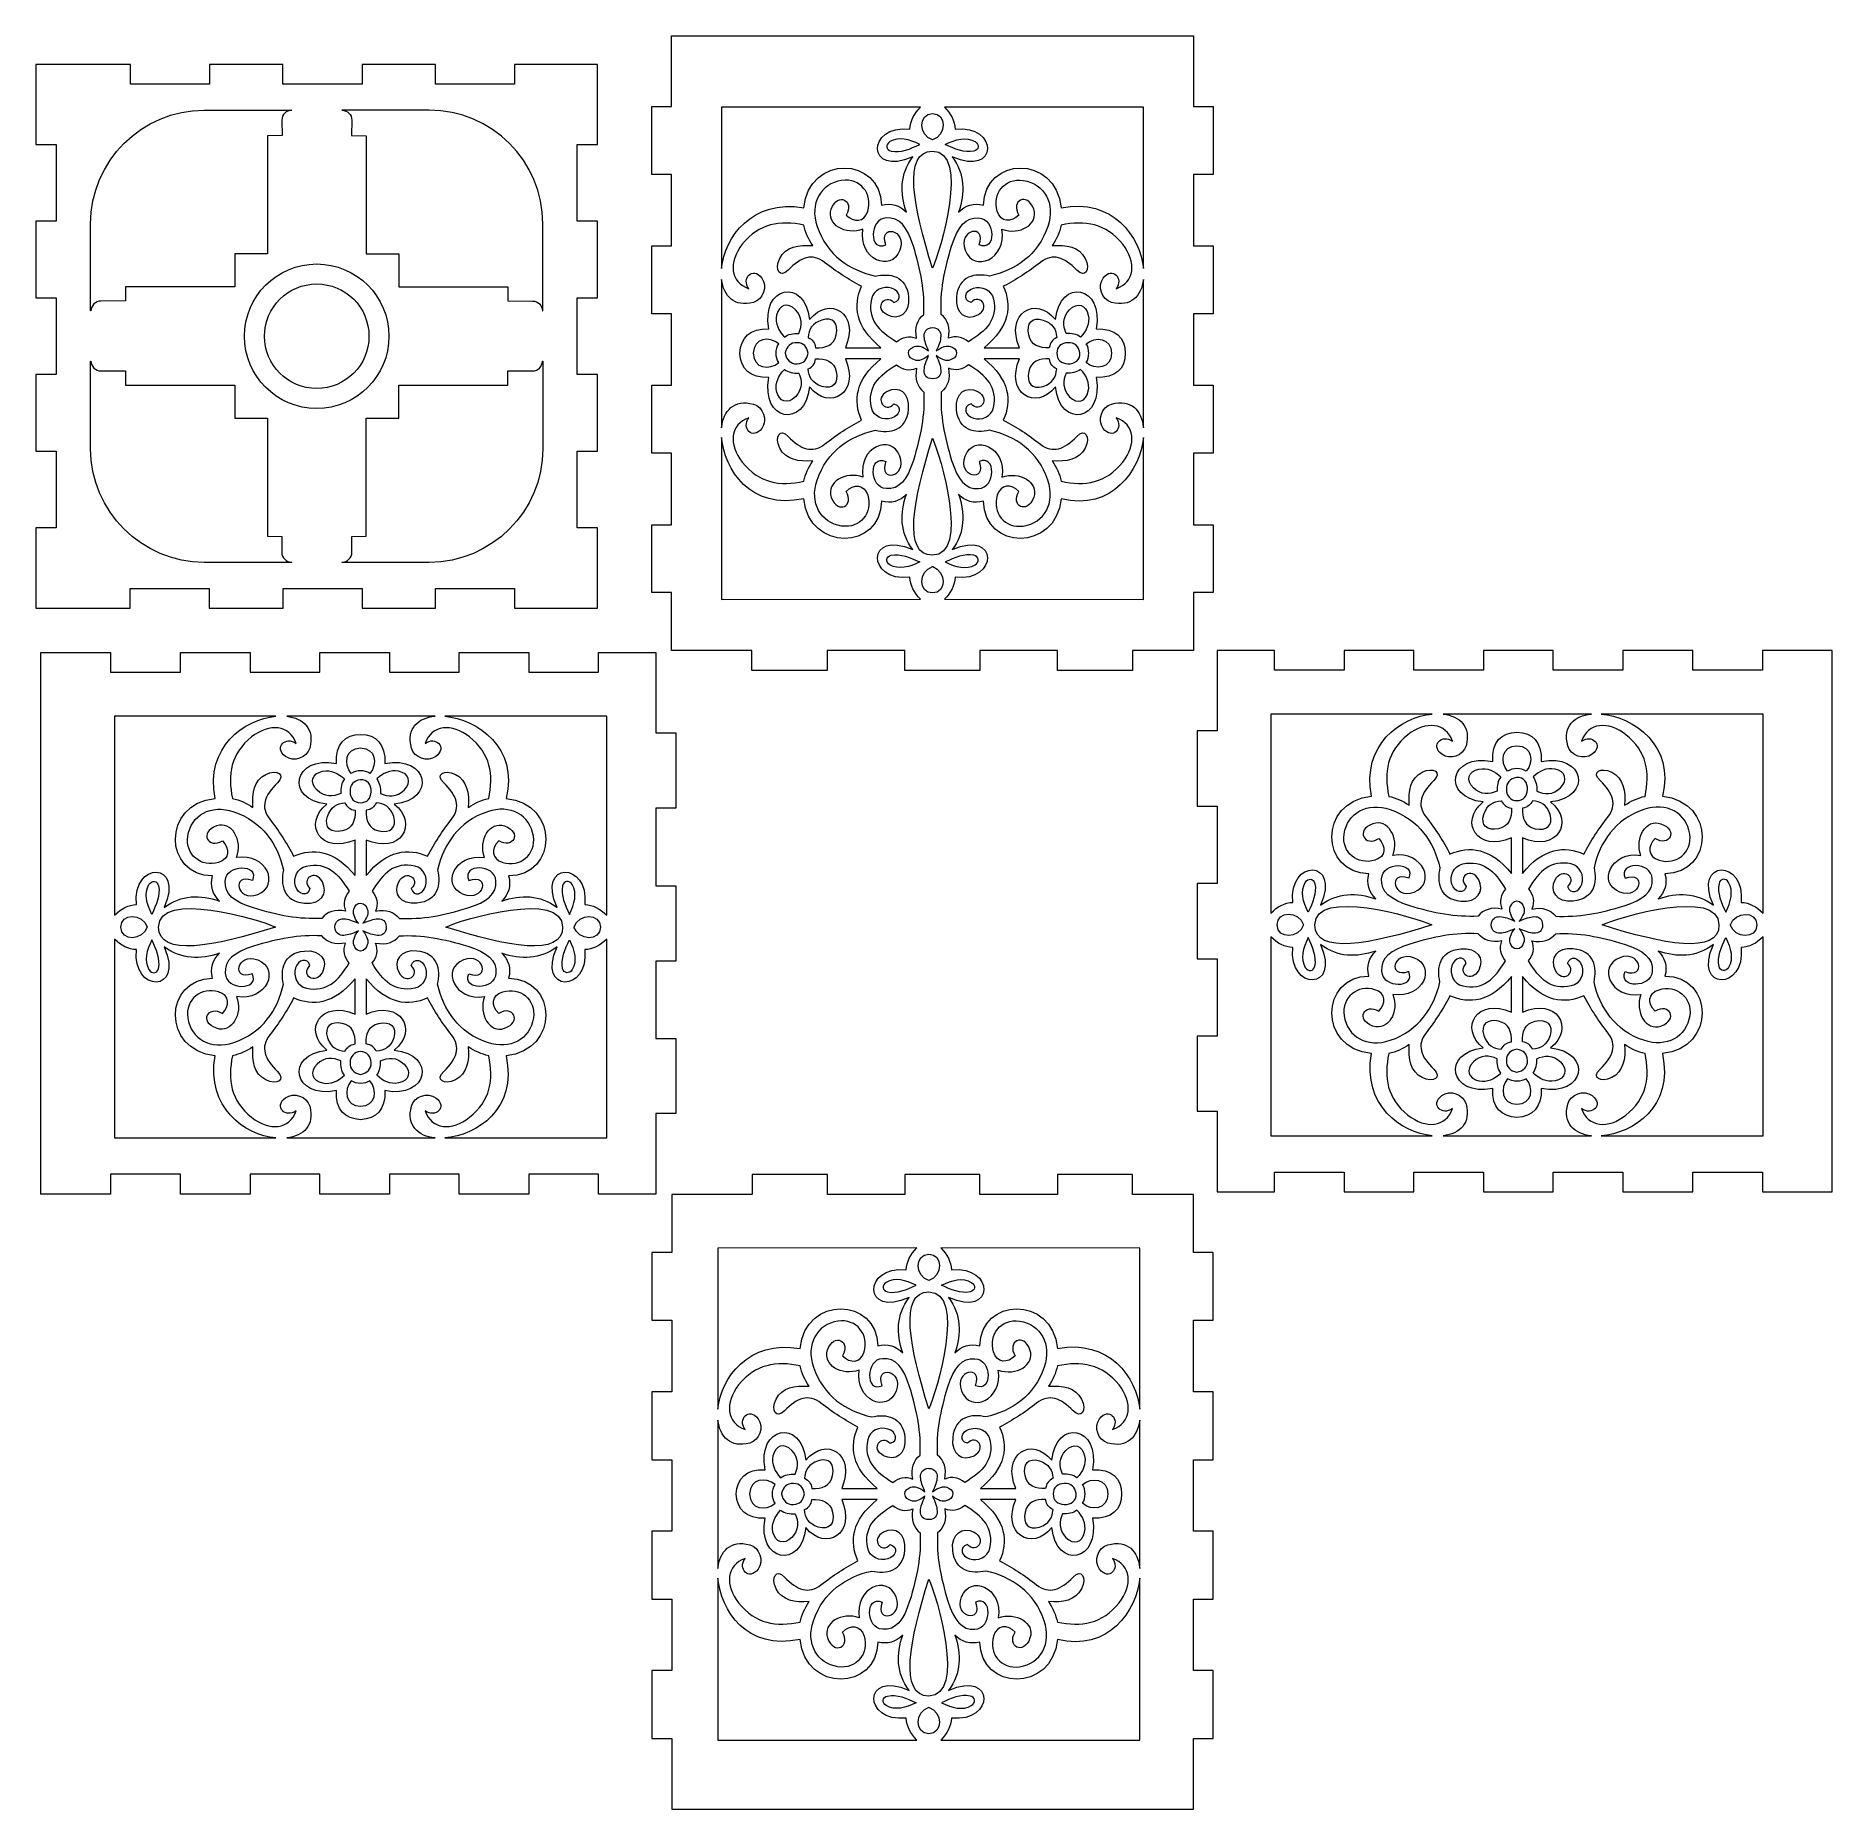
# Model space of a CAD drawing. Header units: centimetres. Extents: x -29.3 to 30.8, y -32.6 to 26.7.
import ezdxf

# ---------------------------------------------------------------- set-up
doc = ezdxf.new("R2010")
doc.units = ezdxf.units.CM
doc.header["$MEASUREMENT"] = 0
doc.layers.add('Camada 1', color=7, linetype='Continuous')

msp = doc.modelspace()

# ---------------------------------------------------------------- linework, layer by layer
at = {"layer": 'Camada 1', "color": 240, "lineweight": 9}
for points in [[(-5.33629, 5.48857), (-5.33629, 5.48857), (-2.81486, 5.48857), (-2.81486, 5.48857), (-2.81486, 5.48857), (-2.81486, 5.48857), (-2.81486, 6.16745), (-2.81486, 6.16745), (-2.81486, 6.16745), (-2.81486, 6.16745), (-0.22336, 6.16745), (-0.22336, 6.16745), (-0.22336, 6.16745), (-0.22336, 6.16745), (-0.22336, 5.48857), (-0.22336, 5.48857), (-0.22336, 5.48857), (-0.22336, 5.48857), (2.28806, 5.48857), (2.28806, 5.48857), (2.28806, 5.48857), (2.28806, 5.48857), (2.28806, 6.16745), (2.28806, 6.16745), (2.28806, 6.16745), (2.28806, 6.16745), (4.88959, 6.16745), (4.88959, 6.16745), (4.88959, 6.16745), (4.88959, 6.16745), (4.88959, 5.48857), (4.88959, 5.48857), (4.88959, 5.48857), (4.88959, 5.48857), (7.40099, 5.48857), (7.40099, 5.48857), (7.40099, 5.48857), (7.40099, 5.48857), (7.40099, 6.16745), (7.40099, 6.16745), (7.40099, 6.16745), (7.40099, 6.16745), (9.44254, 6.16745), (9.44254, 6.16745), (9.44254, 6.16745), (9.44254, 6.16745), (9.44278, 8.10174), (9.44278, 8.10174), (9.44278, 8.10174), (9.44278, 8.10174), (10.10241, 8.10174), (10.10241, 8.10174), (10.10241, 8.10174), (10.10241, 8.10174), (10.10241, 10.3746), (10.10241, 10.3746), (10.10241, 10.3746), (10.10241, 10.3746), (9.44278, 10.3746), (9.44278, 10.3746), (9.44278, 10.3746), (9.44278, 10.3746), (9.44278, 12.76859), (9.44278, 12.76859), (9.44278, 12.76859), (9.44278, 12.76859), (10.10241, 12.76859), (10.10241, 12.76859), (10.10241, 12.76859), (10.10241, 12.76859), (10.10241, 15.04193), (10.10241, 15.04193), (10.10241, 15.04193), (10.10241, 15.04193), (9.44278, 15.04193), (9.44278, 15.04193), (9.44278, 15.04193), (9.44278, 15.04193), (9.44278, 17.43541), (9.44278, 17.43541), (9.44278, 17.43541), (9.44278, 17.43541), (10.10241, 17.43541), (10.10241, 17.43541), (10.10241, 17.43541), (10.10241, 17.43541), (10.10241, 19.70876), (10.10241, 19.70876), (10.10241, 19.70876), (10.10241, 19.70876), (9.44278, 19.70876), (9.44278, 19.70876), (9.44278, 19.70876), (9.44278, 19.70876), (9.44278, 22.10224), (9.44278, 22.10224), (9.44278, 22.10224), (9.44278, 22.10224), (10.10241, 22.10224), (10.10241, 22.10224), (10.10241, 22.10224), (10.10241, 22.10224), (10.10241, 24.37508), (10.10241, 24.37508), (10.10241, 24.37508), (10.10241, 24.37508), (9.44278, 24.37508), (9.44278, 24.37508), (9.44278, 24.37508), (9.44278, 24.37508), (9.44254, 26.73857), (9.44254, 26.73857), (9.44254, 26.73857), (3.49383, 26.73857), (-2.07913, 26.73857), (-8.02785, 26.73857), (-8.02785, 26.73857), (-8.02785, 26.73857), (-8.02762, 24.37508), (-8.02762, 24.37508), (-8.02762, 24.37508), (-8.02762, 24.37508), (-8.68747, 24.37508), (-8.68747, 24.37508), (-8.68747, 24.37508), (-8.68747, 24.37508), (-8.68747, 22.10224), (-8.68747, 22.10224), (-8.68747, 22.10224), (-8.68747, 22.10224), (-8.02762, 22.10224), (-8.02762, 22.10224), (-8.02762, 22.10224), (-8.02762, 22.10224), (-8.02762, 19.70876), (-8.02762, 19.70876), (-8.02762, 19.70876), (-8.02762, 19.70876), (-8.68747, 19.70876), (-8.68747, 19.70876), (-8.68747, 19.70876), (-8.68747, 19.70876), (-8.68747, 17.43541), (-8.68747, 17.43541), (-8.68747, 17.43541), (-8.68747, 17.43541), (-8.02762, 17.43541), (-8.02762, 17.43541), (-8.02762, 17.43541), (-8.02762, 17.43541), (-8.02762, 15.04193), (-8.02762, 15.04193), (-8.02762, 15.04193), (-8.02762, 15.04193), (-8.68747, 15.04193), (-8.68747, 15.04193), (-8.68747, 15.04193), (-8.68747, 15.04193), (-8.68747, 12.76859), (-8.68747, 12.76859), (-8.68747, 12.76859), (-8.68747, 12.76859), (-8.02762, 12.76859), (-8.02762, 12.76859), (-8.02762, 12.76859), (-8.02762, 12.76859), (-8.02762, 10.3746), (-8.02762, 10.3746), (-8.02762, 10.3746), (-8.02762, 10.3746), (-8.68747, 10.3746), (-8.68747, 10.3746), (-8.68747, 10.3746), (-8.68747, 10.3746), (-8.68747, 8.10174), (-8.68747, 8.10174), (-8.68747, 8.10174), (-8.68747, 8.10174), (-8.02762, 8.10174), (-8.02762, 8.10174), (-8.02762, 8.10174), (-8.02762, 8.10174), (-8.02785, 6.16745), (-8.02785, 6.16745), (-8.02785, 6.16745), (-8.02785, 6.16745), (-5.33629, 6.16745), (-5.33629, 6.16745), (-5.33629, 6.16745), (-5.33629, 6.16745), (-5.33629, 5.48857), (-5.33629, 5.48857)], [(-5.33159, -11.37354), (-5.33159, -11.37354), (-2.81016, -11.37354), (-2.81016, -11.37354), (-2.81016, -11.37354), (-2.81016, -11.37354), (-2.81016, -12.05242), (-2.81016, -12.05242), (-2.81016, -12.05242), (-2.81016, -12.05242), (-0.21866, -12.05242), (-0.21866, -12.05242), (-0.21866, -12.05242), (-0.21866, -12.05242), (-0.21866, -11.37354), (-0.21866, -11.37354), (-0.21866, -11.37354), (-0.21866, -11.37354), (2.29276, -11.37354), (2.29276, -11.37354), (2.29276, -11.37354), (2.29276, -11.37354), (2.29276, -12.05242), (2.29276, -12.05242), (2.29276, -12.05242), (2.29276, -12.05242), (4.89429, -12.05242), (4.89429, -12.05242), (4.89429, -12.05242), (4.89429, -12.05242), (4.89429, -11.37354), (4.89429, -11.37354), (4.89429, -11.37354), (4.89429, -11.37354), (7.40569, -11.37354), (7.40569, -11.37354), (7.40569, -11.37354), (7.40569, -11.37354), (7.40569, -12.05242), (7.40569, -12.05242), (7.40569, -12.05242), (7.40569, -12.05242), (9.44724, -12.05242), (9.44724, -12.05242), (9.44724, -12.05242), (9.44724, -12.05242), (9.44748, -13.98671), (9.44748, -13.98671), (9.44748, -13.98671), (9.44748, -13.98671), (10.10711, -13.98671), (10.10711, -13.98671), (10.10711, -13.98671), (10.10711, -13.98671), (10.10711, -16.25957), (10.10711, -16.25957), (10.10711, -16.25957), (10.10711, -16.25957), (9.44748, -16.25957), (9.44748, -16.25957), (9.44748, -16.25957), (9.44748, -16.25957), (9.44748, -18.65356), (9.44748, -18.65356), (9.44748, -18.65356), (9.44748, -18.65356), (10.10711, -18.65356), (10.10711, -18.65356), (10.10711, -18.65356), (10.10711, -18.65356), (10.10711, -20.9269), (10.10711, -20.9269), (10.10711, -20.9269), (10.10711, -20.9269), (9.44748, -20.9269), (9.44748, -20.9269), (9.44748, -20.9269), (9.44748, -20.9269), (9.44748, -23.32038), (9.44748, -23.32038), (9.44748, -23.32038), (9.44748, -23.32038), (10.10711, -23.32038), (10.10711, -23.32038), (10.10711, -23.32038), (10.10711, -23.32038), (10.10711, -25.59373), (10.10711, -25.59373), (10.10711, -25.59373), (10.10711, -25.59373), (9.44748, -25.59373), (9.44748, -25.59373), (9.44748, -25.59373), (9.44748, -25.59373), (9.44748, -27.98721), (9.44748, -27.98721), (9.44748, -27.98721), (9.44748, -27.98721), (10.10711, -27.98721), (10.10711, -27.98721), (10.10711, -27.98721), (10.10711, -27.98721), (10.10711, -30.26005), (10.10711, -30.26005), (10.10711, -30.26005), (10.10711, -30.26005), (9.44748, -30.26005), (9.44748, -30.26005), (9.44748, -30.26005), (9.44748, -30.26005), (9.44724, -32.62354), (9.44724, -32.62354), (9.44724, -32.62354), (3.49853, -32.62354), (-2.07443, -32.62354), (-8.02315, -32.62354), (-8.02315, -32.62354), (-8.02315, -32.62354), (-8.02292, -30.26005), (-8.02292, -30.26005), (-8.02292, -30.26005), (-8.02292, -30.26005), (-8.68277, -30.26005), (-8.68277, -30.26005), (-8.68277, -30.26005), (-8.68277, -30.26005), (-8.68277, -27.98721), (-8.68277, -27.98721), (-8.68277, -27.98721), (-8.68277, -27.98721), (-8.02292, -27.98721), (-8.02292, -27.98721), (-8.02292, -27.98721), (-8.02292, -27.98721), (-8.02292, -25.59373), (-8.02292, -25.59373), (-8.02292, -25.59373), (-8.02292, -25.59373), (-8.68277, -25.59373), (-8.68277, -25.59373), (-8.68277, -25.59373), (-8.68277, -25.59373), (-8.68277, -23.32038), (-8.68277, -23.32038), (-8.68277, -23.32038), (-8.68277, -23.32038), (-8.02292, -23.32038), (-8.02292, -23.32038), (-8.02292, -23.32038), (-8.02292, -23.32038), (-8.02292, -20.9269), (-8.02292, -20.9269), (-8.02292, -20.9269), (-8.02292, -20.9269), (-8.68277, -20.9269), (-8.68277, -20.9269), (-8.68277, -20.9269), (-8.68277, -20.9269), (-8.68277, -18.65356), (-8.68277, -18.65356), (-8.68277, -18.65356), (-8.68277, -18.65356), (-8.02292, -18.65356), (-8.02292, -18.65356), (-8.02292, -18.65356), (-8.02292, -18.65356), (-8.02292, -16.25957), (-8.02292, -16.25957), (-8.02292, -16.25957), (-8.02292, -16.25957), (-8.68277, -16.25957), (-8.68277, -16.25957), (-8.68277, -16.25957), (-8.68277, -16.25957), (-8.68277, -13.98671), (-8.68277, -13.98671), (-8.68277, -13.98671), (-8.68277, -13.98671), (-8.02292, -13.98671), (-8.02292, -13.98671), (-8.02292, -13.98671), (-8.02292, -13.98671), (-8.02315, -12.05242), (-8.02315, -12.05242), (-8.02315, -12.05242), (-8.02315, -12.05242), (-5.33159, -12.05242), (-5.33159, -12.05242), (-5.33159, -12.05242), (-5.33159, -12.05242), (-5.33159, -11.37354), (-5.33159, -11.37354)]]:
    msp.add_open_spline(points, degree=3, knots=[0, 0, 0, 0, 0.02040816, 0.02040816, 0.02040816, 0.02040816, 0.04081633, 0.04081633, 0.04081633, 0.04081633, 0.06122449, 0.06122449, 0.06122449, 0.06122449, 0.08163265, 0.08163265, 0.08163265, 0.08163265, 0.10204082, 0.10204082, 0.10204082, 0.10204082, 0.12244898, 0.12244898, 0.12244898, 0.12244898, 0.14285714, 0.14285714, 0.14285714, 0.14285714, 0.16326531, 0.16326531, 0.16326531, 0.16326531, 0.18367347, 0.18367347, 0.18367347, 0.18367347, 0.20408163, 0.20408163, 0.20408163, 0.20408163, 0.2244898, 0.2244898, 0.2244898, 0.2244898, 0.24489796, 0.24489796, 0.24489796, 0.24489796, 0.26530612, 0.26530612, 0.26530612, 0.26530612, 0.28571429, 0.28571429, 0.28571429, 0.28571429, 0.30612245, 0.30612245, 0.30612245, 0.30612245, 0.32653061, 0.32653061, 0.32653061, 0.32653061, 0.34693878, 0.34693878, 0.34693878, 0.34693878, 0.36734694, 0.36734694, 0.36734694, 0.36734694, 0.3877551, 0.3877551, 0.3877551, 0.3877551, 0.40816327, 0.40816327, 0.40816327, 0.40816327, 0.42857143, 0.42857143, 0.42857143, 0.42857143, 0.44897959, 0.44897959, 0.44897959, 0.44897959, 0.46938776, 0.46938776, 0.46938776, 0.46938776, 0.48979592, 0.48979592, 0.48979592, 0.48979592, 0.51020408, 0.51020408, 0.51020408, 0.51020408, 0.53061224, 0.53061224, 0.53061224, 0.53061224, 0.55102041, 0.55102041, 0.55102041, 0.55102041, 0.57142857, 0.57142857, 0.57142857, 0.57142857, 0.59183673, 0.59183673, 0.59183673, 0.59183673, 0.6122449, 0.6122449, 0.6122449, 0.6122449, 0.63265306, 0.63265306, 0.63265306, 0.63265306, 0.65306122, 0.65306122, 0.65306122, 0.65306122, 0.67346939, 0.67346939, 0.67346939, 0.67346939, 0.69387755, 0.69387755, 0.69387755, 0.69387755, 0.71428571, 0.71428571, 0.71428571, 0.71428571, 0.73469388, 0.73469388, 0.73469388, 0.73469388, 0.75510204, 0.75510204, 0.75510204, 0.75510204, 0.7755102, 0.7755102, 0.7755102, 0.7755102, 0.79591837, 0.79591837, 0.79591837, 0.79591837, 0.81632653, 0.81632653, 0.81632653, 0.81632653, 0.83673469, 0.83673469, 0.83673469, 0.83673469, 0.85714286, 0.85714286, 0.85714286, 0.85714286, 0.87755102, 0.87755102, 0.87755102, 0.87755102, 0.89795918, 0.89795918, 0.89795918, 0.89795918, 0.91836735, 0.91836735, 0.91836735, 0.91836735, 0.93877551, 0.93877551, 0.93877551, 0.93877551, 0.95918367, 0.95918367, 0.95918367, 0.95918367, 1, 1, 1, 1], dxfattribs=at)
at = {"layer": 'Camada 1', "lineweight": 9}
for points, knots in [([(-21.03349, 8.24336), (-21.03349, 8.24336), (-21.03349, 7.58434), (-21.03349, 7.58434), (-21.03349, 7.58434), (-21.03349, 7.58434), (-23.50281, 7.58434), (-23.50281, 7.58434), (-23.50281, 7.58434), (-23.50281, 7.58434), (-23.50281, 8.24336), (-23.50281, 8.24336), (-23.50281, 8.24336), (-23.50281, 8.24336), (-26.15284, 8.24336), (-26.15284, 8.24336), (-26.15284, 8.24336), (-26.15284, 8.24336), (-26.15284, 7.58434), (-26.15284, 7.58434), (-26.15284, 7.58434), (-26.15284, 7.58434), (-29.30658, 7.58434), (-29.30658, 7.58434), (-29.30658, 7.58434), (-29.30658, 7.58434), (-29.30658, 10.27013), (-29.30658, 10.27013), (-29.30658, 10.27013), (-29.30658, 10.27013), (-28.62599, 10.27013), (-28.62599, 10.27013), (-28.62599, 10.27013), (-28.62599, 10.27013), (-28.62599, 12.83607), (-28.62599, 12.83607), (-28.62599, 12.83607), (-28.62599, 12.83607), (-29.30658, 12.83607), (-29.30658, 12.83607), (-29.30658, 12.83607), (-29.30658, 12.83607), (-29.30658, 15.40137), (-29.30658, 15.40137), (-29.30658, 15.40137), (-29.30658, 15.40137), (-28.62599, 15.40137), (-28.62599, 15.40137), (-28.62599, 15.40137), (-28.62599, 15.40137), (-28.62599, 17.96733), (-28.62599, 17.96733), (-28.62599, 17.96733), (-28.62599, 17.96733), (-29.30658, 17.96733), (-29.30658, 17.96733), (-29.30658, 17.96733), (-29.30658, 17.96733), (-29.30658, 20.53263), (-29.30658, 20.53263), (-29.30658, 20.53263), (-29.30658, 20.53263), (-28.62599, 20.53263), (-28.62599, 20.53263), (-28.62599, 20.53263), (-28.62599, 20.53263), (-28.62599, 23.09857), (-28.62599, 23.09857), (-28.62599, 23.09857), (-28.62599, 23.09857), (-29.30658, 23.09857), (-29.30658, 23.09857), (-29.30658, 23.09857), (-29.30658, 23.09857), (-29.30658, 25.78435), (-29.30658, 25.78435), (-29.30658, 25.78435), (-29.30658, 25.78435), (-26.14285, 25.78435), (-26.14285, 25.78435), (-26.14285, 25.78435), (-26.14285, 25.78435), (-26.14285, 25.12534), (-26.14285, 25.12534), (-26.14285, 25.12534), (-26.14285, 25.12534), (-23.49283, 25.12534), (-23.49283, 25.12534), (-23.49283, 25.12534), (-23.49283, 25.12534), (-23.49283, 25.78435), (-23.49283, 25.78435), (-23.49283, 25.78435), (-23.49283, 25.78435), (-21.04346, 25.78435), (-21.04346, 25.78435), (-21.04346, 25.78435), (-21.04346, 25.78435), (-21.04346, 25.12534), (-21.04346, 25.12534), (-21.04346, 25.12534), (-20.15889, 25.12534), (-19.2743, 25.12534), (-18.38972, 25.12534), (-18.38972, 25.12534), (-18.38972, 25.12534), (-18.38972, 25.78435), (-18.38972, 25.78435), (-18.38972, 25.78435), (-18.38972, 25.78435), (-15.93037, 25.78435), (-15.93037, 25.78435), (-15.93037, 25.78435), (-15.93037, 25.78435), (-15.93037, 25.12534), (-15.93037, 25.12534), (-15.93037, 25.12534), (-15.93037, 25.12534), (-13.28035, 25.12534), (-13.28035, 25.12534), (-13.28035, 25.12534), (-13.28035, 25.12534), (-13.28035, 25.78435), (-13.28035, 25.78435), (-13.28035, 25.78435), (-13.28035, 25.78435), (-10.50658, 25.78435), (-10.50658, 25.78435), (-10.50658, 25.78435), (-10.50658, 25.78435), (-10.50658, 23.09857), (-10.50658, 23.09857), (-10.50658, 23.09857), (-10.50658, 23.09857), (-11.18717, 23.09857), (-11.18717, 23.09857), (-11.18717, 23.09857), (-11.18717, 23.09857), (-11.18717, 20.53263), (-11.18717, 20.53263), (-11.18717, 20.53263), (-11.18717, 20.53263), (-10.50658, 20.53263), (-10.50658, 20.53263), (-10.50658, 20.53263), (-10.50658, 20.53263), (-10.50658, 17.96733), (-10.50658, 17.96733), (-10.50658, 17.96733), (-10.50658, 17.96733), (-11.18717, 17.96733), (-11.18717, 17.96733), (-11.18717, 17.96733), (-11.18717, 17.96733), (-11.18717, 15.40137), (-11.18717, 15.40137), (-11.18717, 15.40137), (-11.18717, 15.40137), (-10.50658, 15.40137), (-10.50658, 15.40137), (-10.50658, 15.40137), (-10.50658, 15.40137), (-10.50658, 12.83607), (-10.50658, 12.83607), (-10.50658, 12.83607), (-10.50658, 12.83607), (-11.18717, 12.83607), (-11.18717, 12.83607), (-11.18717, 12.83607), (-11.18717, 12.83607), (-11.18717, 10.27013), (-11.18717, 10.27013), (-11.18717, 10.27013), (-11.18717, 10.27013), (-10.50658, 10.27013), (-10.50658, 10.27013), (-10.50658, 10.27013), (-10.50658, 10.27013), (-10.50658, 7.58434), (-10.50658, 7.58434), (-10.50658, 7.58434), (-10.50658, 7.58434), (-13.28035, 7.58434), (-13.28035, 7.58434), (-13.28035, 7.58434), (-13.28035, 7.58434), (-13.28035, 8.24336), (-13.28035, 8.24336), (-13.28035, 8.24336), (-13.28035, 8.24336), (-15.93037, 8.24336), (-15.93037, 8.24336), (-15.93037, 8.24336), (-15.93037, 8.24336), (-15.93037, 7.58434), (-15.93037, 7.58434), (-15.93037, 7.58434), (-15.93037, 7.58434), (-18.37975, 7.58434), (-18.37975, 7.58434), (-18.37975, 7.58434), (-18.37975, 7.58434), (-18.37975, 8.24336), (-18.37975, 8.24336), (-18.37975, 8.24336), (-19.26432, 8.24336), (-20.14891, 8.24336), (-21.03349, 8.24336)], [0, 0, 0, 0, 0.01886792, 0.01886792, 0.01886792, 0.01886792, 0.03773585, 0.03773585, 0.03773585, 0.03773585, 0.05660377, 0.05660377, 0.05660377, 0.05660377, 0.0754717, 0.0754717, 0.0754717, 0.0754717, 0.09433962, 0.09433962, 0.09433962, 0.09433962, 0.11320755, 0.11320755, 0.11320755, 0.11320755, 0.13207547, 0.13207547, 0.13207547, 0.13207547, 0.1509434, 0.1509434, 0.1509434, 0.1509434, 0.16981132, 0.16981132, 0.16981132, 0.16981132, 0.18867925, 0.18867925, 0.18867925, 0.18867925, 0.20754717, 0.20754717, 0.20754717, 0.20754717, 0.22641509, 0.22641509, 0.22641509, 0.22641509, 0.24528302, 0.24528302, 0.24528302, 0.24528302, 0.26415094, 0.26415094, 0.26415094, 0.26415094, 0.28301887, 0.28301887, 0.28301887, 0.28301887, 0.30188679, 0.30188679, 0.30188679, 0.30188679, 0.32075472, 0.32075472, 0.32075472, 0.32075472, 0.33962264, 0.33962264, 0.33962264, 0.33962264, 0.35849057, 0.35849057, 0.35849057, 0.35849057, 0.37735849, 0.37735849, 0.37735849, 0.37735849, 0.39622642, 0.39622642, 0.39622642, 0.39622642, 0.41509434, 0.41509434, 0.41509434, 0.41509434, 0.43396226, 0.43396226, 0.43396226, 0.43396226, 0.45283019, 0.45283019, 0.45283019, 0.45283019, 0.47169811, 0.47169811, 0.47169811, 0.47169811, 0.49056604, 0.49056604, 0.49056604, 0.49056604, 0.50943396, 0.50943396, 0.50943396, 0.50943396, 0.52830189, 0.52830189, 0.52830189, 0.52830189, 0.54716981, 0.54716981, 0.54716981, 0.54716981, 0.56603774, 0.56603774, 0.56603774, 0.56603774, 0.58490566, 0.58490566, 0.58490566, 0.58490566, 0.60377358, 0.60377358, 0.60377358, 0.60377358, 0.62264151, 0.62264151, 0.62264151, 0.62264151, 0.64150943, 0.64150943, 0.64150943, 0.64150943, 0.66037736, 0.66037736, 0.66037736, 0.66037736, 0.67924528, 0.67924528, 0.67924528, 0.67924528, 0.69811321, 0.69811321, 0.69811321, 0.69811321, 0.71698113, 0.71698113, 0.71698113, 0.71698113, 0.73584906, 0.73584906, 0.73584906, 0.73584906, 0.75471698, 0.75471698, 0.75471698, 0.75471698, 0.77358491, 0.77358491, 0.77358491, 0.77358491, 0.79245283, 0.79245283, 0.79245283, 0.79245283, 0.81132075, 0.81132075, 0.81132075, 0.81132075, 0.83018868, 0.83018868, 0.83018868, 0.83018868, 0.8490566, 0.8490566, 0.8490566, 0.8490566, 0.86792453, 0.86792453, 0.86792453, 0.86792453, 0.88679245, 0.88679245, 0.88679245, 0.88679245, 0.90566038, 0.90566038, 0.90566038, 0.90566038, 0.9245283, 0.9245283, 0.9245283, 0.9245283, 0.94339623, 0.94339623, 0.94339623, 0.94339623, 0.96226415, 0.96226415, 0.96226415, 0.96226415, 1, 1, 1, 1]), ([(-27.47733, 17.53357), (-27.47733, 17.53357), (-27.46286, 17.53334), (-27.46286, 17.53334), (-27.46286, 17.53334), (-27.46286, 17.71471), (-27.31434, 17.8619), (-27.1328, 17.86314), (-27.1328, 17.86314), (-27.1328, 17.86314), (-26.30561, 17.86884), (-26.30561, 17.86884), (-26.30561, 17.86884), (-26.30561, 17.86884), (-26.30561, 18.34042), (-26.30561, 18.34042), (-26.30561, 18.34042), (-26.30561, 18.34042), (-22.65278, 18.34042), (-22.65278, 18.34042), (-22.65278, 18.34042), (-22.65278, 18.34042), (-22.65278, 19.43978), (-22.65278, 19.43978), (-22.65278, 19.43978), (-22.65278, 19.43978), (-21.55253, 19.43978), (-21.55253, 19.43978), (-21.55253, 19.43978), (-21.55253, 19.43978), (-21.55253, 23.39132), (-21.55253, 23.39132), (-21.55253, 23.39132), (-21.55253, 23.39132), (-21.06642, 23.40543), (-21.06642, 23.40543), (-21.06642, 23.40543), (-21.06642, 23.40543), (-21.0735, 23.91911), (-21.0735, 23.91911), (-21.0735, 23.91911), (-21.076, 24.10044), (-20.92497, 24.24889), (-20.74343, 24.24891), (-20.74343, 24.24891), (-20.74343, 24.24891), (-20.74319, 24.2551), (-20.74319, 24.2551), (-20.74319, 24.2551), (-22.30952, 24.2551), (-23.67247, 24.2551), (-23.67247, 24.2551), (-23.67247, 24.2551), (-25.76515, 24.2551), (-27.47733, 22.54292), (-27.47733, 20.45024), (-27.47733, 20.45024), (-27.47733, 20.45024), (-27.47733, 19.09459), (-27.47733, 17.53357)], [0, 0, 0, 0, 0.0625, 0.0625, 0.0625, 0.0625, 0.125, 0.125, 0.125, 0.125, 0.1875, 0.1875, 0.1875, 0.1875, 0.25, 0.25, 0.25, 0.25, 0.3125, 0.3125, 0.3125, 0.3125, 0.375, 0.375, 0.375, 0.375, 0.4375, 0.4375, 0.4375, 0.4375, 0.5, 0.5, 0.5, 0.5, 0.5625, 0.5625, 0.5625, 0.5625, 0.625, 0.625, 0.625, 0.625, 0.6875, 0.6875, 0.6875, 0.6875, 0.75, 0.75, 0.75, 0.75, 0.8125, 0.8125, 0.8125, 0.8125, 0.875, 0.875, 0.875, 0.875, 1, 1, 1, 1]), ([(-12.33582, 17.5343), (-12.33582, 17.5343), (-12.3503, 17.53334), (-12.3503, 17.53334), (-12.3503, 17.53334), (-12.3503, 17.71471), (-12.4987, 17.8619), (-12.6801, 17.86314), (-12.6801, 17.86314), (-12.6801, 17.86314), (-13.50663, 17.86884), (-13.50663, 17.86884), (-13.50663, 17.86884), (-13.50663, 17.86884), (-13.50663, 18.34042), (-13.50663, 18.34042), (-13.50663, 18.34042), (-13.50663, 18.34042), (-17.15382, 18.34042), (-17.15382, 18.34042), (-17.15382, 18.34042), (-17.15382, 18.34042), (-17.15382, 19.43978), (-17.15382, 19.43978), (-17.15382, 19.43978), (-17.15382, 19.43978), (-18.25318, 19.43978), (-18.25318, 19.43978), (-18.25318, 19.43978), (-18.25318, 19.43978), (-18.25318, 23.39132), (-18.25318, 23.39132), (-18.25318, 23.39132), (-18.25318, 23.39132), (-18.73889, 23.40543), (-18.73889, 23.40543), (-18.73889, 23.40543), (-18.73889, 23.40543), (-18.73181, 23.91911), (-18.73181, 23.91911), (-18.73181, 23.91911), (-18.72933, 24.10045), (-18.88023, 24.24889), (-19.06162, 24.24891), (-19.06162, 24.24891), (-19.06162, 24.24891), (-19.06189, 24.2551), (-19.06189, 24.2551), (-19.06189, 24.2551), (-17.49898, 24.2551), (-16.14069, 24.2551), (-16.14069, 24.2551), (-16.14069, 24.2551), (-14.048, 24.2551), (-12.33582, 22.54292), (-12.33582, 20.45024), (-12.33582, 20.45024), (-12.33582, 20.45024), (-12.33582, 19.09502), (-12.33582, 17.5343)], [0, 0, 0, 0, 0.0625, 0.0625, 0.0625, 0.0625, 0.125, 0.125, 0.125, 0.125, 0.1875, 0.1875, 0.1875, 0.1875, 0.25, 0.25, 0.25, 0.25, 0.3125, 0.3125, 0.3125, 0.3125, 0.375, 0.375, 0.375, 0.375, 0.4375, 0.4375, 0.4375, 0.4375, 0.5, 0.5, 0.5, 0.5, 0.5625, 0.5625, 0.5625, 0.5625, 0.625, 0.625, 0.625, 0.625, 0.6875, 0.6875, 0.6875, 0.6875, 0.75, 0.75, 0.75, 0.75, 0.8125, 0.8125, 0.8125, 0.8125, 0.875, 0.875, 0.875, 0.875, 1, 1, 1, 1]), ([(-27.46286, 15.85143), (-27.46286, 15.85143), (-27.47733, 15.85088), (-27.47733, 15.85088), (-27.47733, 15.85088), (-27.47733, 14.28323), (-27.47733, 12.91846), (-27.47733, 12.91846), (-27.47733, 12.91846), (-27.47733, 10.82577), (-25.76515, 9.11359), (-23.67247, 9.11359), (-23.67247, 9.11359), (-23.67247, 9.11359), (-22.30933, 9.11359), (-20.74285, 9.11359), (-20.74285, 9.11359), (-20.74285, 9.11359), (-20.74556, 9.1196), (-20.74556, 9.1196), (-20.74556, 9.1196), (-20.92706, 9.1196), (-21.07602, 9.26804), (-21.07643, 9.4494), (-21.07643, 9.4494), (-21.07643, 9.4494), (-21.07764, 9.9771), (-21.07764, 9.9771), (-21.07764, 9.9771), (-21.07764, 9.9771), (-21.55253, 9.9878), (-21.55253, 9.9878), (-21.55253, 9.9878), (-21.55253, 9.9878), (-21.55253, 13.94298), (-21.55253, 13.94298), (-21.55253, 13.94298), (-21.55253, 13.94298), (-22.65278, 13.94298), (-22.65278, 13.94298), (-22.65278, 13.94298), (-22.65278, 13.94298), (-22.65278, 15.04234), (-22.65278, 15.04234), (-22.65278, 15.04234), (-22.65278, 15.04234), (-26.30561, 15.04234), (-26.30561, 15.04234), (-26.30561, 15.04234), (-26.30561, 15.04234), (-26.30561, 15.52144), (-26.30561, 15.52144), (-26.30561, 15.52144), (-26.30561, 15.52144), (-27.1328, 15.52162), (-27.1328, 15.52162), (-27.1328, 15.52162), (-27.31432, 15.52165), (-27.46286, 15.67005), (-27.46286, 15.85143)], [0, 0, 0, 0, 0.0625, 0.0625, 0.0625, 0.0625, 0.125, 0.125, 0.125, 0.125, 0.1875, 0.1875, 0.1875, 0.1875, 0.25, 0.25, 0.25, 0.25, 0.3125, 0.3125, 0.3125, 0.3125, 0.375, 0.375, 0.375, 0.375, 0.4375, 0.4375, 0.4375, 0.4375, 0.5, 0.5, 0.5, 0.5, 0.5625, 0.5625, 0.5625, 0.5625, 0.625, 0.625, 0.625, 0.625, 0.6875, 0.6875, 0.6875, 0.6875, 0.75, 0.75, 0.75, 0.75, 0.8125, 0.8125, 0.8125, 0.8125, 0.875, 0.875, 0.875, 0.875, 1, 1, 1, 1]), ([(-12.33582, 15.8516), (-12.33582, 15.8516), (-12.3503, 15.85143), (-12.3503, 15.85143), (-12.3503, 15.85143), (-12.3503, 15.67005), (-12.49872, 15.52165), (-12.6801, 15.52162), (-12.6801, 15.52162), (-12.6801, 15.52162), (-13.50663, 15.52144), (-13.50663, 15.52144), (-13.50663, 15.52144), (-13.50663, 15.52144), (-13.50663, 15.04234), (-13.50663, 15.04234), (-13.50663, 15.04234), (-13.50663, 15.04234), (-17.15382, 15.04234), (-17.15382, 15.04234), (-17.15382, 15.04234), (-17.15382, 15.04234), (-17.15382, 13.94298), (-17.15382, 13.94298), (-17.15382, 13.94298), (-17.15382, 13.94298), (-18.25318, 13.94298), (-18.25318, 13.94298), (-18.25318, 13.94298), (-18.25318, 13.94298), (-18.25318, 9.9878), (-18.25318, 9.9878), (-18.25318, 9.9878), (-18.25318, 9.9878), (-18.72769, 9.9771), (-18.72769, 9.9771), (-18.72769, 9.9771), (-18.72769, 9.9771), (-18.7289, 9.4494), (-18.7289, 9.4494), (-18.7289, 9.4494), (-18.7293, 9.26805), (-18.87816, 9.1196), (-19.05951, 9.1196), (-19.05951, 9.1196), (-19.05951, 9.1196), (-19.06158, 9.11359), (-19.06158, 9.11359), (-19.06158, 9.11359), (-17.49879, 9.11359), (-16.14069, 9.11359), (-16.14069, 9.11359), (-16.14069, 9.11359), (-14.048, 9.11359), (-12.33582, 10.82577), (-12.33582, 12.91846), (-12.33582, 12.91846), (-12.33582, 12.91846), (-12.33582, 14.28366), (-12.33582, 15.8516)], [0, 0, 0, 0, 0.0625, 0.0625, 0.0625, 0.0625, 0.125, 0.125, 0.125, 0.125, 0.1875, 0.1875, 0.1875, 0.1875, 0.25, 0.25, 0.25, 0.25, 0.3125, 0.3125, 0.3125, 0.3125, 0.375, 0.375, 0.375, 0.375, 0.4375, 0.4375, 0.4375, 0.4375, 0.5, 0.5, 0.5, 0.5, 0.5625, 0.5625, 0.5625, 0.5625, 0.625, 0.625, 0.625, 0.625, 0.6875, 0.6875, 0.6875, 0.6875, 0.75, 0.75, 0.75, 0.75, 0.8125, 0.8125, 0.8125, 0.8125, 0.875, 0.875, 0.875, 0.875, 1, 1, 1, 1])]:
    msp.add_open_spline(points, degree=3, knots=knots, dxfattribs=at)
at = {"layer": 'Camada 1', "color": 250, "lineweight": 20}
for points, knots in [([(-6.35137, 18.95719), (-6.35137, 18.95719), (-6.35156, 24.34924), (-6.35156, 24.34924), (-6.35156, 24.34924), (-6.35156, 24.34924), (0.30948, 24.3509), (0.30948, 24.3509), (0.30948, 24.3509), (0.08997, 24.13456), (-0.03951, 23.89199), (-0.04749, 23.61628), (-0.04749, 23.61628), (-1.51009, 23.78511), (-1.50773, 21.99024), (0.04671, 22.6905), (0.04671, 22.6905), (-0.38252, 22.11322), (-0.38523, 21.48843), (-0.16655, 20.83896), (-0.16655, 20.83896), (-0.39382, 21.07277), (-0.67138, 21.15556), (-1.00443, 21.07175), (-1.00443, 21.07175), (-1.0185, 22.70317), (-3.4161, 22.78553), (-3.60234, 20.98512), (-3.60234, 20.98512), (-5.33403, 21.28688), (-6.25432, 19.99154), (-6.35137, 18.95719)], [0, 0, 0, 0, 0.11111111, 0.11111111, 0.11111111, 0.11111111, 0.22222222, 0.22222222, 0.22222222, 0.22222222, 0.33333333, 0.33333333, 0.33333333, 0.33333333, 0.44444444, 0.44444444, 0.44444444, 0.44444444, 0.55555556, 0.55555556, 0.55555556, 0.55555556, 0.66666667, 0.66666667, 0.66666667, 0.66666667, 0.77777778, 0.77777778, 0.77777778, 0.77777778, 1, 1, 1, 1]), ([(0.70734, 23.2584), (0.70973, 23.25868), (0.7106, 23.25901), (0.71147, 23.25931), (0.71147, 23.25931), (1.17377, 23.41868), (1.18697, 24.14242), (0.70734, 24.1411), (0.70734, 24.1411), (0.21987, 24.13975), (0.24823, 23.40784), (0.70734, 23.2584)], [0, 0, 0, 0, 0.25, 0.25, 0.25, 0.25, 0.5, 0.5, 0.5, 0.5, 1, 1, 1, 1]), ([(1.10518, 24.3509), (1.10518, 24.3509), (7.76624, 24.34924), (7.76624, 24.34924), (7.76624, 24.34924), (7.76624, 24.34924), (7.76624, 18.95551), (7.76624, 18.95551), (7.76624, 18.95551), (7.67018, 20.00296), (6.73824, 21.32068), (5.01703, 20.98512), (5.01703, 20.98512), (4.83078, 22.78553), (2.43318, 22.70317), (2.41911, 21.07175), (2.41911, 21.07175), (2.08607, 21.15556), (1.80851, 21.07277), (1.58123, 20.83896), (1.58123, 20.83896), (1.79992, 21.48843), (1.7972, 22.11322), (1.36797, 22.6905), (1.36797, 22.6905), (2.92241, 21.99024), (2.92477, 23.78511), (1.46217, 23.61628), (1.46217, 23.61628), (1.45419, 23.89199), (1.32471, 24.13456), (1.10518, 24.3509)], [0, 0, 0, 0, 0.11111111, 0.11111111, 0.11111111, 0.11111111, 0.22222222, 0.22222222, 0.22222222, 0.22222222, 0.33333333, 0.33333333, 0.33333333, 0.33333333, 0.44444444, 0.44444444, 0.44444444, 0.44444444, 0.55555556, 0.55555556, 0.55555556, 0.55555556, 0.66666667, 0.66666667, 0.66666667, 0.66666667, 0.77777778, 0.77777778, 0.77777778, 0.77777778, 1, 1, 1, 1]), ([(0.28545, 23.10426), (-0.0374, 22.95919), (-0.36367, 22.81247), (-0.6739, 22.87958), (-0.6739, 22.87958), (-0.85268, 22.91825), (-0.86888, 23.10893), (-0.71604, 23.20007), (-0.71604, 23.20007), (-0.43018, 23.37052), (-0.0692, 23.27838), (0.28545, 23.10426)], [0, 0, 0, 0, 0.25, 0.25, 0.25, 0.25, 0.5, 0.5, 0.5, 0.5, 1, 1, 1, 1]), ([(0.70734, 18.96377), (0.96993, 19.51911), (1.96345, 22.87963), (0.70734, 22.87933), (0.70734, 22.87933), (-0.30353, 22.87911), (0.0615, 21.00672), (0.70734, 18.96377)], [0, 0, 0, 0, 0.33333333, 0.33333333, 0.33333333, 0.33333333, 1, 1, 1, 1]), ([(1.12923, 23.10426), (1.45208, 22.95919), (1.77835, 22.81247), (2.08858, 22.87958), (2.08858, 22.87958), (2.26736, 22.91825), (2.28356, 23.10893), (2.13072, 23.20007), (2.13072, 23.20007), (1.84486, 23.37052), (1.48388, 23.27838), (1.12923, 23.10426)], [0, 0, 0, 0, 0.25, 0.25, 0.25, 0.25, 0.5, 0.5, 0.5, 0.5, 1, 1, 1, 1]), ([(0.17548, 16.61614), (-0.07475, 16.71158), (-0.29648, 16.66687), (-0.49382, 16.50245), (-0.49382, 16.50245), (-1.1049, 16.86179), (-1.48091, 17.25527), (-1.33437, 17.93093), (-1.33437, 17.93093), (-1.2675, 18.2392), (-0.93519, 18.37598), (-0.6602, 18.29001), (-0.6602, 18.29001), (-0.38079, 18.20267), (-0.29299, 17.89508), (-0.58307, 17.81259), (-0.58307, 17.81259), (-0.89244, 18.14014), (-1.25813, 17.63027), (-0.80618, 17.39573), (-0.80618, 17.39573), (-0.42415, 17.19749), (-0.03595, 17.43841), (-0.09224, 17.99667), (-0.09224, 17.99667), (-0.1648, 18.71627), (-0.72474, 18.80658), (-1.20279, 18.69506), (-1.20279, 18.69506), (-2.06339, 18.89347), (-2.82657, 19.39011), (-3.15616, 20.36253), (-3.15616, 20.36253), (-3.41532, 21.12712), (-3.04285, 21.79388), (-2.33316, 21.90007), (-2.33316, 21.90007), (-1.70986, 21.99332), (-1.28315, 21.44556), (-1.46057, 20.87144), (-1.46057, 20.87144), (-1.57981, 20.48558), (-1.92406, 20.48665), (-2.18442, 20.7415), (-2.18442, 20.7415), (-1.88417, 21.2162), (-2.46828, 21.53506), (-2.68021, 20.9364), (-2.68021, 20.9364), (-2.85706, 20.43684), (-2.20903, 20.04872), (-1.61923, 20.26508), (-1.61923, 20.26508), (-1.78071, 19.25013), (-0.67578, 18.80127), (-0.38967, 19.56129), (-0.38967, 19.56129), (-0.12293, 20.26986), (-1.11893, 20.45935), (-0.85571, 19.73994), (-0.85571, 19.73994), (-1.42012, 19.48727), (-1.42274, 20.62803), (-0.83588, 20.64405), (-0.83588, 20.64405), (-0.40717, 20.68662), (-0.1365, 20.35081), (0.06645, 19.70204), (0.06645, 19.70204), (0.31452, 18.9091), (0.45764, 18.15714), (0.4135, 17.4174), (0.4135, 17.4174), (0.19674, 17.23217), (0.10139, 16.97461), (0.17548, 16.61614)], [0, 0, 0, 0, 0.05, 0.05, 0.05, 0.05, 0.1, 0.1, 0.1, 0.1, 0.15, 0.15, 0.15, 0.15, 0.2, 0.2, 0.2, 0.2, 0.25, 0.25, 0.25, 0.25, 0.3, 0.3, 0.3, 0.3, 0.35, 0.35, 0.35, 0.35, 0.4, 0.4, 0.4, 0.4, 0.45, 0.45, 0.45, 0.45, 0.5, 0.5, 0.5, 0.5, 0.55, 0.55, 0.55, 0.55, 0.6, 0.6, 0.6, 0.6, 0.65, 0.65, 0.65, 0.65, 0.7, 0.7, 0.7, 0.7, 0.75, 0.75, 0.75, 0.75, 0.8, 0.8, 0.8, 0.8, 0.85, 0.85, 0.85, 0.85, 0.9, 0.9, 0.9, 0.9, 1, 1, 1, 1]), ([(1.2392, 16.61614), (1.48943, 16.71158), (1.71116, 16.66687), (1.90851, 16.50245), (1.90851, 16.50245), (2.51958, 16.86179), (2.8956, 17.25527), (2.74905, 17.93093), (2.74905, 17.93093), (2.68218, 18.2392), (2.34987, 18.37598), (2.07488, 18.29001), (2.07488, 18.29001), (1.79547, 18.20267), (1.70768, 17.89508), (1.99775, 17.81259), (1.99775, 17.81259), (2.30712, 18.14014), (2.67281, 17.63027), (2.22085, 17.39573), (2.22085, 17.39573), (1.83883, 17.19749), (1.45063, 17.43841), (1.50692, 17.99667), (1.50692, 17.99667), (1.57949, 18.71627), (2.13942, 18.80658), (2.61747, 18.69506), (2.61747, 18.69506), (3.47807, 18.89347), (4.24125, 19.39011), (4.57085, 20.36253), (4.57085, 20.36253), (4.83, 21.12712), (4.45753, 21.79388), (3.74784, 21.90007), (3.74784, 21.90007), (3.12454, 21.99332), (2.69784, 21.44556), (2.87525, 20.87144), (2.87525, 20.87144), (2.99449, 20.48558), (3.33874, 20.48665), (3.5991, 20.7415), (3.5991, 20.7415), (3.29885, 21.2162), (3.88296, 21.53506), (4.09489, 20.9364), (4.09489, 20.9364), (4.27174, 20.43684), (3.62371, 20.04872), (3.03391, 20.26508), (3.03391, 20.26508), (3.19539, 19.25013), (2.09046, 18.80127), (1.80435, 19.56129), (1.80435, 19.56129), (1.53761, 20.26986), (2.53361, 20.45935), (2.27039, 19.73994), (2.27039, 19.73994), (2.8348, 19.48727), (2.83742, 20.62803), (2.25056, 20.64405), (2.25056, 20.64405), (1.82185, 20.68662), (1.55118, 20.35081), (1.34823, 19.70204), (1.34823, 19.70204), (1.10017, 18.9091), (0.95705, 18.15714), (1.00118, 17.4174), (1.00118, 17.4174), (1.21794, 17.23217), (1.31328, 16.97461), (1.2392, 16.61614)], [0, 0, 0, 0, 0.05, 0.05, 0.05, 0.05, 0.1, 0.1, 0.1, 0.1, 0.15, 0.15, 0.15, 0.15, 0.2, 0.2, 0.2, 0.2, 0.25, 0.25, 0.25, 0.25, 0.3, 0.3, 0.3, 0.3, 0.35, 0.35, 0.35, 0.35, 0.4, 0.4, 0.4, 0.4, 0.45, 0.45, 0.45, 0.45, 0.5, 0.5, 0.5, 0.5, 0.55, 0.55, 0.55, 0.55, 0.6, 0.6, 0.6, 0.6, 0.65, 0.65, 0.65, 0.65, 0.7, 0.7, 0.7, 0.7, 0.75, 0.75, 0.75, 0.75, 0.8, 0.8, 0.8, 0.8, 0.85, 0.85, 0.85, 0.85, 0.9, 0.9, 0.9, 0.9, 1, 1, 1, 1]), ([(-6.3514, 13.62233), (-6.3514, 13.62233), (-6.35031, 18.58664), (-6.35031, 18.58664), (-6.35031, 18.58664), (-6.285, 18.03046), (-5.93253, 17.6464), (-5.28916, 17.81859), (-5.28916, 17.81859), (-4.95716, 17.90744), (-4.80271, 18.35726), (-5.0082, 18.63283), (-5.0082, 18.63283), (-5.3114, 19.03945), (-5.70249, 18.61309), (-5.44118, 18.27624), (-5.44118, 18.27624), (-6.06906, 18.49239), (-6.13077, 19.16811), (-5.65998, 19.76431), (-5.65998, 19.76431), (-5.10931, 20.46168), (-4.39121, 20.57686), (-3.5975, 20.40315), (-3.5975, 20.40315), (-3.5492, 20.15989), (-3.44086, 19.93538), (-3.30002, 19.721), (-3.30002, 19.721), (-3.77386, 19.7527), (-4.20754, 19.68625), (-4.40497, 19.2879), (-4.40497, 19.2879), (-4.59039, 18.91377), (-4.40256, 18.60412), (-4.12303, 18.8981), (-4.12303, 18.8981), (-3.70714, 19.3355), (-3.31062, 19.47815), (-2.90339, 19.15797), (-2.90339, 19.15797), (-2.50553, 18.84516), (-2.09509, 18.57791), (-1.66392, 18.35672), (-1.66392, 18.35672), (-1.95577, 17.70554), (-1.87808, 17.00469), (-1.01934, 16.29945), (-1.01934, 16.29945), (-1.01934, 16.29945), (-2.20916, 16.29943), (-2.20916, 16.29943), (-2.20916, 16.29943), (-1.70523, 17.44319), (-2.7481, 18.07258), (-3.40909, 17.24147), (-3.40909, 17.24147), (-3.55708, 18.65978), (-5.05849, 18.38303), (-4.76755, 16.92746), (-4.76755, 16.92746), (-5.41837, 16.95085), (-5.69972, 16.64093), (-5.74294, 16.11622), (-5.74294, 16.11622), (-5.74294, 16.11622), (-5.74301, 16.11539), (-5.74301, 16.11539), (-5.74301, 16.11539), (-5.74301, 16.11539), (-5.74294, 16.11456), (-5.74294, 16.11456), (-5.74294, 16.11456), (-5.69972, 15.58984), (-5.41837, 15.27993), (-4.76755, 15.30331), (-4.76755, 15.30331), (-5.05849, 13.84775), (-3.55708, 13.571), (-3.40909, 14.98931), (-3.40909, 14.98931), (-2.7481, 14.1582), (-1.70523, 14.78759), (-2.20916, 15.93134), (-2.20916, 15.93134), (-2.20916, 15.93134), (-1.01934, 15.93133), (-1.01934, 15.93133), (-1.01934, 15.93133), (-1.87808, 15.22609), (-1.95577, 14.52524), (-1.66392, 13.87406), (-1.66392, 13.87406), (-2.09509, 13.65287), (-2.50553, 13.38562), (-2.90339, 13.07281), (-2.90339, 13.07281), (-3.31062, 12.75263), (-3.70714, 12.89527), (-4.12303, 13.33268), (-4.12303, 13.33268), (-4.40256, 13.62666), (-4.59039, 13.31701), (-4.40497, 12.94288), (-4.40497, 12.94288), (-4.20754, 12.54453), (-3.77386, 12.47808), (-3.30002, 12.50977), (-3.30002, 12.50977), (-3.44086, 12.2954), (-3.5492, 12.07089), (-3.5975, 11.82763), (-3.5975, 11.82763), (-4.39121, 11.65392), (-5.10931, 11.76909), (-5.65998, 12.46646), (-5.65998, 12.46646), (-6.13077, 13.06267), (-6.06906, 13.73839), (-5.44118, 13.95454), (-5.44118, 13.95454), (-5.70249, 13.61769), (-5.3114, 13.19133), (-5.0082, 13.59794), (-5.0082, 13.59794), (-4.80271, 13.87352), (-4.95747, 14.32175), (-5.28916, 14.41219), (-5.28916, 14.41219), (-5.92419, 14.58533), (-6.3023, 14.19325), (-6.3514, 13.62233)], [0, 0, 0, 0, 0.02941176, 0.02941176, 0.02941176, 0.02941176, 0.05882353, 0.05882353, 0.05882353, 0.05882353, 0.08823529, 0.08823529, 0.08823529, 0.08823529, 0.11764706, 0.11764706, 0.11764706, 0.11764706, 0.14705882, 0.14705882, 0.14705882, 0.14705882, 0.17647059, 0.17647059, 0.17647059, 0.17647059, 0.20588235, 0.20588235, 0.20588235, 0.20588235, 0.23529412, 0.23529412, 0.23529412, 0.23529412, 0.26470588, 0.26470588, 0.26470588, 0.26470588, 0.29411765, 0.29411765, 0.29411765, 0.29411765, 0.32352941, 0.32352941, 0.32352941, 0.32352941, 0.35294118, 0.35294118, 0.35294118, 0.35294118, 0.38235294, 0.38235294, 0.38235294, 0.38235294, 0.41176471, 0.41176471, 0.41176471, 0.41176471, 0.44117647, 0.44117647, 0.44117647, 0.44117647, 0.47058824, 0.47058824, 0.47058824, 0.47058824, 0.5, 0.5, 0.5, 0.5, 0.52941176, 0.52941176, 0.52941176, 0.52941176, 0.55882353, 0.55882353, 0.55882353, 0.55882353, 0.58823529, 0.58823529, 0.58823529, 0.58823529, 0.61764706, 0.61764706, 0.61764706, 0.61764706, 0.64705882, 0.64705882, 0.64705882, 0.64705882, 0.67647059, 0.67647059, 0.67647059, 0.67647059, 0.70588235, 0.70588235, 0.70588235, 0.70588235, 0.73529412, 0.73529412, 0.73529412, 0.73529412, 0.76470588, 0.76470588, 0.76470588, 0.76470588, 0.79411765, 0.79411765, 0.79411765, 0.79411765, 0.82352941, 0.82352941, 0.82352941, 0.82352941, 0.85294118, 0.85294118, 0.85294118, 0.85294118, 0.88235294, 0.88235294, 0.88235294, 0.88235294, 0.91176471, 0.91176471, 0.91176471, 0.91176471, 0.94117647, 0.94117647, 0.94117647, 0.94117647, 1, 1, 1, 1]), ([(7.76624, 18.58652), (7.76624, 18.58652), (7.76641, 13.62228), (7.76641, 13.62228), (7.76641, 13.62228), (7.71422, 14.19354), (7.36954, 14.59045), (6.70384, 14.41219), (6.70384, 14.41219), (6.37186, 14.32329), (6.2174, 13.87352), (6.42288, 13.59794), (6.42288, 13.59794), (6.72608, 13.19133), (7.11716, 13.61769), (6.85586, 13.95454), (6.85586, 13.95454), (7.48374, 13.73839), (7.54545, 13.06267), (7.07466, 12.46646), (7.07466, 12.46646), (6.52399, 11.76909), (5.8059, 11.65392), (5.01218, 11.82763), (5.01218, 11.82763), (4.96388, 12.07089), (4.85554, 12.2954), (4.7147, 12.50977), (4.7147, 12.50977), (5.18855, 12.47808), (5.62222, 12.54453), (5.81965, 12.94288), (5.81965, 12.94288), (6.00507, 13.31701), (5.81724, 13.62666), (5.53771, 13.33268), (5.53771, 13.33268), (5.12183, 12.89527), (4.7253, 12.75263), (4.31807, 13.07281), (4.31807, 13.07281), (3.92021, 13.38562), (3.50977, 13.65287), (3.07861, 13.87406), (3.07861, 13.87406), (3.37045, 14.52524), (3.29276, 15.22609), (2.43402, 15.93133), (2.43402, 15.93133), (2.43402, 15.93133), (3.62384, 15.93134), (3.62384, 15.93134), (3.62384, 15.93134), (3.11991, 14.78759), (4.16278, 14.1582), (4.82377, 14.98931), (4.82377, 14.98931), (4.97177, 13.571), (6.47317, 13.84775), (6.18223, 15.30331), (6.18223, 15.30331), (6.8334, 15.27992), (7.1577, 15.58808), (7.1577, 16.11539), (7.1577, 16.11539), (7.1577, 16.6427), (6.8334, 16.95086), (6.18223, 16.92746), (6.18223, 16.92746), (6.47317, 18.38303), (4.97177, 18.65978), (4.82377, 17.24147), (4.82377, 17.24147), (4.16278, 18.07258), (3.11991, 17.44319), (3.62384, 16.29943), (3.62384, 16.29943), (3.62384, 16.29943), (2.43402, 16.29945), (2.43402, 16.29945), (2.43402, 16.29945), (3.29276, 17.00469), (3.37045, 17.70554), (3.07861, 18.35672), (3.07861, 18.35672), (3.50977, 18.57791), (3.92021, 18.84516), (4.31807, 19.15797), (4.31807, 19.15797), (4.7253, 19.47815), (5.12183, 19.3355), (5.53771, 18.8981), (5.53771, 18.8981), (5.81724, 18.60412), (6.00507, 18.91377), (5.81965, 19.2879), (5.81965, 19.2879), (5.62222, 19.68625), (5.18855, 19.7527), (4.7147, 19.721), (4.7147, 19.721), (4.85554, 19.93538), (4.96388, 20.15989), (5.01218, 20.40315), (5.01218, 20.40315), (5.8059, 20.57686), (6.52399, 20.46168), (7.07466, 19.76431), (7.07466, 19.76431), (7.54545, 19.16811), (7.48374, 18.49239), (6.85586, 18.27624), (6.85586, 18.27624), (7.11716, 18.61309), (6.72608, 19.03945), (6.42288, 18.63283), (6.42288, 18.63283), (6.2174, 18.35726), (6.37218, 17.90908), (6.70384, 17.81859), (6.70384, 17.81859), (7.34478, 17.64371), (7.70159, 18.02812), (7.76624, 18.58652)], [0, 0, 0, 0, 0.03125, 0.03125, 0.03125, 0.03125, 0.0625, 0.0625, 0.0625, 0.0625, 0.09375, 0.09375, 0.09375, 0.09375, 0.125, 0.125, 0.125, 0.125, 0.15625, 0.15625, 0.15625, 0.15625, 0.1875, 0.1875, 0.1875, 0.1875, 0.21875, 0.21875, 0.21875, 0.21875, 0.25, 0.25, 0.25, 0.25, 0.28125, 0.28125, 0.28125, 0.28125, 0.3125, 0.3125, 0.3125, 0.3125, 0.34375, 0.34375, 0.34375, 0.34375, 0.375, 0.375, 0.375, 0.375, 0.40625, 0.40625, 0.40625, 0.40625, 0.4375, 0.4375, 0.4375, 0.4375, 0.46875, 0.46875, 0.46875, 0.46875, 0.5, 0.5, 0.5, 0.5, 0.53125, 0.53125, 0.53125, 0.53125, 0.5625, 0.5625, 0.5625, 0.5625, 0.59375, 0.59375, 0.59375, 0.59375, 0.625, 0.625, 0.625, 0.625, 0.65625, 0.65625, 0.65625, 0.65625, 0.6875, 0.6875, 0.6875, 0.6875, 0.71875, 0.71875, 0.71875, 0.71875, 0.75, 0.75, 0.75, 0.75, 0.78125, 0.78125, 0.78125, 0.78125, 0.8125, 0.8125, 0.8125, 0.8125, 0.84375, 0.84375, 0.84375, 0.84375, 0.875, 0.875, 0.875, 0.875, 0.90625, 0.90625, 0.90625, 0.90625, 0.9375, 0.9375, 0.9375, 0.9375, 1, 1, 1, 1]), ([(-19.90658, 19.10294), (-21.24231, 19.10294), (-22.32517, 18.0201), (-22.32517, 16.68434), (-22.32517, 16.68434), (-22.32517, 15.34859), (-21.24231, 14.26575), (-19.90658, 14.26575), (-19.90658, 14.26575), (-18.57081, 14.26575), (-17.48798, 15.34859), (-17.48798, 16.68434), (-17.48798, 16.68434), (-17.48798, 18.0201), (-18.57081, 19.10294), (-19.90658, 19.10294)], [0, 0, 0, 0, 0.2, 0.2, 0.2, 0.2, 0.4, 0.4, 0.4, 0.4, 0.6, 0.6, 0.6, 0.6, 1, 1, 1, 1]), ([(-19.90658, 18.43434), (-20.87306, 18.43434), (-21.65657, 17.65084), (-21.65657, 16.68435), (-21.65657, 16.68435), (-21.65657, 15.71785), (-20.87306, 14.93435), (-19.90658, 14.93435), (-19.90658, 14.93435), (-18.94007, 14.93435), (-18.15658, 15.71785), (-18.15658, 16.68435), (-18.15658, 16.68435), (-18.15658, 17.65084), (-18.94007, 18.43434), (-19.90658, 18.43434)], [0, 0, 0, 0, 0.2, 0.2, 0.2, 0.2, 0.4, 0.4, 0.4, 0.4, 0.6, 0.6, 0.6, 0.6, 1, 1, 1, 1]), ([(-3.77114, 16.77763), (-3.95314, 16.7887), (-4.11633, 16.75574), (-4.25205, 16.65852), (-4.25205, 16.65852), (-4.44694, 16.86678), (-4.56463, 17.10283), (-4.50986, 17.38939), (-4.50986, 17.38939), (-4.44337, 17.73732), (-4.13453, 17.83727), (-3.88021, 17.57347), (-3.88021, 17.57347), (-3.63688, 17.32106), (-3.65369, 17.03302), (-3.77114, 16.77763)], [0, 0, 0, 0, 0.2, 0.2, 0.2, 0.2, 0.4, 0.4, 0.4, 0.4, 0.6, 0.6, 0.6, 0.6, 1, 1, 1, 1]), ([(5.18582, 16.77763), (5.36782, 16.7887), (5.53101, 16.75574), (5.66674, 16.65852), (5.66674, 16.65852), (5.86163, 16.86678), (5.97932, 17.10283), (5.92455, 17.38939), (5.92455, 17.38939), (5.85805, 17.73732), (5.54921, 17.83727), (5.2949, 17.57347), (5.2949, 17.57347), (5.05156, 17.32106), (5.06837, 17.03302), (5.18582, 16.77763)], [0, 0, 0, 0, 0.2, 0.2, 0.2, 0.2, 0.4, 0.4, 0.4, 0.4, 0.6, 0.6, 0.6, 0.6, 1, 1, 1, 1]), ([(-3.20354, 16.29949), (-3.23287, 16.48026), (-3.31529, 16.56814), (-3.45039, 16.64066), (-3.45039, 16.64066), (-3.4314, 16.90732), (-3.32038, 17.12251), (-2.99427, 17.22496), (-2.99427, 17.22496), (-2.61909, 17.34283), (-2.43325, 17.10818), (-2.51534, 16.72979), (-2.51534, 16.72979), (-2.5936, 16.36915), (-2.87108, 16.29166), (-3.20354, 16.29949)], [0, 0, 0, 0, 0.2, 0.2, 0.2, 0.2, 0.4, 0.4, 0.4, 0.4, 0.6, 0.6, 0.6, 0.6, 1, 1, 1, 1]), ([(0.70734, 15.25715), (0.70915, 15.25709), (0.71091, 15.25734), (0.71269, 15.25744), (0.71269, 15.25744), (0.71269, 15.25744), (0.71326, 15.25747), (0.71326, 15.25747), (0.71326, 15.25747), (0.90859, 15.26813), (0.99285, 15.36913), (0.98515, 15.54746), (0.98515, 15.54746), (0.97966, 15.67471), (0.92739, 15.8408), (0.83525, 16.04), (0.83525, 16.04), (1.01843, 15.89227), (1.17718, 15.8368), (1.30913, 15.893), (1.30913, 15.893), (1.38628, 15.92587), (1.51262, 15.98085), (1.51262, 16.11539), (1.51262, 16.11539), (1.51262, 16.24993), (1.41368, 16.29324), (1.30913, 16.33777), (1.30913, 16.33777), (1.20458, 16.38231), (1.01843, 16.33851), (0.83525, 16.19078), (0.83525, 16.19078), (0.92739, 16.38998), (0.97856, 16.53053), (0.98515, 16.68331), (0.98515, 16.68331), (0.99175, 16.8361), (0.90858, 16.96265), (0.71326, 16.97331), (0.71326, 16.97331), (0.71326, 16.97331), (0.71269, 16.97334), (0.71269, 16.97334), (0.71269, 16.97334), (0.71092, 16.97344), (0.70915, 16.97369), (0.70734, 16.97362), (0.70734, 16.97362), (0.50496, 16.96578), (0.42101, 16.83139), (0.42986, 16.67586), (0.42986, 16.67586), (0.43871, 16.52033), (0.48909, 16.38609), (0.57943, 16.19078), (0.57943, 16.19078), (0.39846, 16.33673), (0.21538, 16.38219), (0.11033, 16.33979), (0.11033, 16.33979), (0.00526, 16.29739), (-0.09793, 16.25261), (-0.09793, 16.11539), (-0.09793, 16.11539), (-0.09793, 15.97817), (0.0312, 15.92293), (0.11033, 15.89099), (0.11033, 15.89099), (0.24132, 15.83813), (0.39846, 15.89405), (0.57943, 16.04), (0.57943, 16.04), (0.48909, 15.84468), (0.43704, 15.68117), (0.42986, 15.55492), (0.42986, 15.55492), (0.41934, 15.37011), (0.50496, 15.265), (0.70734, 15.25715)], [0, 0, 0, 0, 0.04761905, 0.04761905, 0.04761905, 0.04761905, 0.0952381, 0.0952381, 0.0952381, 0.0952381, 0.14285714, 0.14285714, 0.14285714, 0.14285714, 0.19047619, 0.19047619, 0.19047619, 0.19047619, 0.23809524, 0.23809524, 0.23809524, 0.23809524, 0.28571429, 0.28571429, 0.28571429, 0.28571429, 0.33333333, 0.33333333, 0.33333333, 0.33333333, 0.38095238, 0.38095238, 0.38095238, 0.38095238, 0.42857143, 0.42857143, 0.42857143, 0.42857143, 0.47619048, 0.47619048, 0.47619048, 0.47619048, 0.52380952, 0.52380952, 0.52380952, 0.52380952, 0.57142857, 0.57142857, 0.57142857, 0.57142857, 0.61904762, 0.61904762, 0.61904762, 0.61904762, 0.66666667, 0.66666667, 0.66666667, 0.66666667, 0.71428571, 0.71428571, 0.71428571, 0.71428571, 0.76190476, 0.76190476, 0.76190476, 0.76190476, 0.80952381, 0.80952381, 0.80952381, 0.80952381, 0.85714286, 0.85714286, 0.85714286, 0.85714286, 0.9047619, 0.9047619, 0.9047619, 0.9047619, 1, 1, 1, 1]), ([(4.61822, 16.29949), (4.64755, 16.48026), (4.72997, 16.56814), (4.86508, 16.64066), (4.86508, 16.64066), (4.84608, 16.90732), (4.73506, 17.12251), (4.40895, 17.22496), (4.40895, 17.22496), (4.03377, 17.34283), (3.84793, 17.10818), (3.93003, 16.72979), (3.93003, 16.72979), (4.00827, 16.36915), (4.28576, 16.29166), (4.61822, 16.29949)], [0, 0, 0, 0, 0.2, 0.2, 0.2, 0.2, 0.4, 0.4, 0.4, 0.4, 0.6, 0.6, 0.6, 0.6, 1, 1, 1, 1]), ([(-4.44034, 15.8041), (-4.74014, 15.53612), (-5.29062, 15.60184), (-5.29062, 16.11539), (-5.29062, 16.11539), (-5.29062, 16.62893), (-4.74014, 16.69466), (-4.44034, 16.42667), (-4.44034, 16.42667), (-4.5545, 16.25695), (-4.5545, 15.97383), (-4.44034, 15.8041)], [0, 0, 0, 0, 0.25, 0.25, 0.25, 0.25, 0.5, 0.5, 0.5, 0.5, 1, 1, 1, 1]), ([(-3.45622, 16.11539), (-3.48723, 15.90046), (-3.60183, 15.77138), (-3.82674, 15.76223), (-3.82674, 15.76223), (-4.05173, 15.75307), (-4.17856, 15.89705), (-4.2247, 16.11539), (-4.2247, 16.11539), (-4.2247, 16.11539), (-4.22332, 16.12766), (-4.22332, 16.12766), (-4.22332, 16.12766), (-4.17608, 16.33649), (-4.04956, 16.47762), (-3.82674, 16.46855), (-3.82674, 16.46855), (-3.60183, 16.45939), (-3.48723, 16.33032), (-3.45622, 16.11539)], [0, 0, 0, 0, 0.16666667, 0.16666667, 0.16666667, 0.16666667, 0.33333333, 0.33333333, 0.33333333, 0.33333333, 0.5, 0.5, 0.5, 0.5, 0.66666667, 0.66666667, 0.66666667, 0.66666667, 1, 1, 1, 1]), ([(5.63938, 16.11539), (5.66435, 15.89299), (5.46641, 15.75307), (5.24142, 15.76223), (5.24142, 15.76223), (5.01652, 15.77137), (4.8709, 15.89781), (4.8709, 16.11539), (4.8709, 16.11539), (4.8709, 16.33297), (5.01652, 16.4594), (5.24142, 16.46855), (5.24142, 16.46855), (5.46424, 16.47762), (5.61404, 16.34116), (5.638, 16.12766), (5.638, 16.12766), (5.638, 16.12766), (5.63938, 16.11539), (5.63938, 16.11539)], [0, 0, 0, 0, 0.16666667, 0.16666667, 0.16666667, 0.16666667, 0.33333333, 0.33333333, 0.33333333, 0.33333333, 0.5, 0.5, 0.5, 0.5, 0.66666667, 0.66666667, 0.66666667, 0.66666667, 1, 1, 1, 1]), ([(5.85502, 15.8041), (6.15482, 15.53612), (6.7053, 15.60329), (6.7053, 16.11539), (6.7053, 16.11539), (6.7053, 16.62749), (6.15482, 16.69466), (5.85502, 16.42667), (5.85502, 16.42667), (5.96919, 16.25694), (5.96918, 15.97383), (5.85502, 15.8041)], [0, 0, 0, 0, 0.25, 0.25, 0.25, 0.25, 0.5, 0.5, 0.5, 0.5, 1, 1, 1, 1]), ([(-3.20354, 15.93129), (-3.23287, 15.75052), (-3.31529, 15.66264), (-3.45039, 15.59012), (-3.45039, 15.59012), (-3.4314, 15.32346), (-3.32038, 15.10827), (-2.99427, 15.00581), (-2.99427, 15.00581), (-2.61909, 14.88795), (-2.43325, 15.1226), (-2.51534, 15.50099), (-2.51534, 15.50099), (-2.5936, 15.86163), (-2.87108, 15.93911), (-3.20354, 15.93129)], [0, 0, 0, 0, 0.2, 0.2, 0.2, 0.2, 0.4, 0.4, 0.4, 0.4, 0.6, 0.6, 0.6, 0.6, 1, 1, 1, 1]), ([(0.17548, 15.61464), (-0.07475, 15.51919), (-0.29648, 15.56391), (-0.49382, 15.72833), (-0.49382, 15.72833), (-1.1049, 15.36899), (-1.48091, 14.97551), (-1.33437, 14.29985), (-1.33437, 14.29985), (-1.2675, 13.99158), (-0.93519, 13.85479), (-0.6602, 13.94076), (-0.6602, 13.94076), (-0.38079, 14.0281), (-0.29299, 14.33569), (-0.58307, 14.41819), (-0.58307, 14.41819), (-0.89244, 14.09064), (-1.25813, 14.60051), (-0.80618, 14.83504), (-0.80618, 14.83504), (-0.42415, 15.03329), (-0.03595, 14.79237), (-0.09224, 14.23411), (-0.09224, 14.23411), (-0.1648, 13.5145), (-0.72474, 13.42419), (-1.20279, 13.53572), (-1.20279, 13.53572), (-2.06339, 13.33731), (-2.82657, 12.84066), (-3.15616, 11.86825), (-3.15616, 11.86825), (-3.41532, 11.10366), (-3.04285, 10.4369), (-2.33316, 10.33071), (-2.33316, 10.33071), (-1.70986, 10.23745), (-1.28315, 10.78522), (-1.46057, 11.35934), (-1.46057, 11.35934), (-1.57981, 11.7452), (-1.92406, 11.74413), (-2.18442, 11.48927), (-2.18442, 11.48927), (-1.88417, 11.01458), (-2.46828, 10.69572), (-2.68021, 11.29437), (-2.68021, 11.29437), (-2.85706, 11.79394), (-2.20903, 12.18206), (-1.61923, 11.96569), (-1.61923, 11.96569), (-1.78071, 12.98064), (-0.67578, 13.42951), (-0.38967, 12.66949), (-0.38967, 12.66949), (-0.12293, 11.96092), (-1.11893, 11.77143), (-0.85571, 12.49084), (-0.85571, 12.49084), (-1.42012, 12.74351), (-1.42274, 11.60275), (-0.83588, 11.58673), (-0.83588, 11.58673), (-0.40717, 11.54415), (-0.1365, 11.87997), (0.06645, 12.52873), (0.06645, 12.52873), (0.31452, 13.32167), (0.45764, 14.07363), (0.4135, 14.81337), (0.4135, 14.81337), (0.19674, 14.99861), (0.10139, 15.25616), (0.17548, 15.61464)], [0, 0, 0, 0, 0.05, 0.05, 0.05, 0.05, 0.1, 0.1, 0.1, 0.1, 0.15, 0.15, 0.15, 0.15, 0.2, 0.2, 0.2, 0.2, 0.25, 0.25, 0.25, 0.25, 0.3, 0.3, 0.3, 0.3, 0.35, 0.35, 0.35, 0.35, 0.4, 0.4, 0.4, 0.4, 0.45, 0.45, 0.45, 0.45, 0.5, 0.5, 0.5, 0.5, 0.55, 0.55, 0.55, 0.55, 0.6, 0.6, 0.6, 0.6, 0.65, 0.65, 0.65, 0.65, 0.7, 0.7, 0.7, 0.7, 0.75, 0.75, 0.75, 0.75, 0.8, 0.8, 0.8, 0.8, 0.85, 0.85, 0.85, 0.85, 0.9, 0.9, 0.9, 0.9, 1, 1, 1, 1]), ([(1.2392, 15.61464), (1.48943, 15.51919), (1.71116, 15.56391), (1.90851, 15.72833), (1.90851, 15.72833), (2.51958, 15.36899), (2.8956, 14.97551), (2.74905, 14.29985), (2.74905, 14.29985), (2.68218, 13.99158), (2.34987, 13.85479), (2.07488, 13.94076), (2.07488, 13.94076), (1.79547, 14.0281), (1.70768, 14.33569), (1.99775, 14.41819), (1.99775, 14.41819), (2.30712, 14.09064), (2.67281, 14.60051), (2.22085, 14.83504), (2.22085, 14.83504), (1.83883, 15.03329), (1.45063, 14.79237), (1.50692, 14.23411), (1.50692, 14.23411), (1.57949, 13.5145), (2.13942, 13.42419), (2.61747, 13.53572), (2.61747, 13.53572), (3.47807, 13.33731), (4.24125, 12.84066), (4.57085, 11.86825), (4.57085, 11.86825), (4.83, 11.10366), (4.45753, 10.4369), (3.74784, 10.33071), (3.74784, 10.33071), (3.12454, 10.23745), (2.69784, 10.78522), (2.87525, 11.35934), (2.87525, 11.35934), (2.99449, 11.7452), (3.33874, 11.74413), (3.5991, 11.48927), (3.5991, 11.48927), (3.29885, 11.01458), (3.88296, 10.69572), (4.09489, 11.29437), (4.09489, 11.29437), (4.27174, 11.79394), (3.62371, 12.18206), (3.03391, 11.96569), (3.03391, 11.96569), (3.19539, 12.98064), (2.09046, 13.42951), (1.80435, 12.66949), (1.80435, 12.66949), (1.53761, 11.96092), (2.53361, 11.77143), (2.27039, 12.49084), (2.27039, 12.49084), (2.8348, 12.74351), (2.83742, 11.60275), (2.25056, 11.58673), (2.25056, 11.58673), (1.82185, 11.54415), (1.55118, 11.87997), (1.34823, 12.52873), (1.34823, 12.52873), (1.10017, 13.32167), (0.95705, 14.07363), (1.00118, 14.81337), (1.00118, 14.81337), (1.21794, 14.99861), (1.31328, 15.25616), (1.2392, 15.61464)], [0, 0, 0, 0, 0.05, 0.05, 0.05, 0.05, 0.1, 0.1, 0.1, 0.1, 0.15, 0.15, 0.15, 0.15, 0.2, 0.2, 0.2, 0.2, 0.25, 0.25, 0.25, 0.25, 0.3, 0.3, 0.3, 0.3, 0.35, 0.35, 0.35, 0.35, 0.4, 0.4, 0.4, 0.4, 0.45, 0.45, 0.45, 0.45, 0.5, 0.5, 0.5, 0.5, 0.55, 0.55, 0.55, 0.55, 0.6, 0.6, 0.6, 0.6, 0.65, 0.65, 0.65, 0.65, 0.7, 0.7, 0.7, 0.7, 0.75, 0.75, 0.75, 0.75, 0.8, 0.8, 0.8, 0.8, 0.85, 0.85, 0.85, 0.85, 0.9, 0.9, 0.9, 0.9, 1, 1, 1, 1]), ([(4.61822, 15.93129), (4.64755, 15.75052), (4.72997, 15.66264), (4.86508, 15.59012), (4.86508, 15.59012), (4.84608, 15.32346), (4.73506, 15.10827), (4.40895, 15.00581), (4.40895, 15.00581), (4.03377, 14.88795), (3.84793, 15.1226), (3.93003, 15.50099), (3.93003, 15.50099), (4.00827, 15.86163), (4.28576, 15.93911), (4.61822, 15.93129)], [0, 0, 0, 0, 0.2, 0.2, 0.2, 0.2, 0.4, 0.4, 0.4, 0.4, 0.6, 0.6, 0.6, 0.6, 1, 1, 1, 1]), ([(-3.77114, 15.45314), (-3.95314, 15.44208), (-4.11633, 15.47503), (-4.25205, 15.57225), (-4.25205, 15.57225), (-4.44694, 15.364), (-4.56463, 15.12795), (-4.50986, 14.84138), (-4.50986, 14.84138), (-4.44337, 14.49346), (-4.13453, 14.39351), (-3.88021, 14.65731), (-3.88021, 14.65731), (-3.63688, 14.90972), (-3.65369, 15.19775), (-3.77114, 15.45314)], [0, 0, 0, 0, 0.2, 0.2, 0.2, 0.2, 0.4, 0.4, 0.4, 0.4, 0.6, 0.6, 0.6, 0.6, 1, 1, 1, 1]), ([(5.18582, 15.45314), (5.36782, 15.44208), (5.53101, 15.47503), (5.66674, 15.57225), (5.66674, 15.57225), (5.86163, 15.364), (5.97932, 15.12795), (5.92455, 14.84138), (5.92455, 14.84138), (5.85805, 14.49346), (5.54921, 14.39351), (5.2949, 14.65731), (5.2949, 14.65731), (5.05156, 14.90972), (5.06837, 15.19775), (5.18582, 15.45314)], [0, 0, 0, 0, 0.2, 0.2, 0.2, 0.2, 0.4, 0.4, 0.4, 0.4, 0.6, 0.6, 0.6, 0.6, 1, 1, 1, 1]), ([(0.30948, 7.87724), (0.30948, 7.87724), (-6.35156, 7.87625), (-6.35156, 7.87625), (-6.35156, 7.87625), (-6.35156, 7.87625), (-6.35144, 13.29498), (-6.35144, 13.29498), (-6.35144, 13.29498), (-6.26757, 12.22897), (-5.38873, 10.86048), (-3.60234, 11.24566), (-3.60234, 11.24566), (-3.4161, 9.44525), (-1.0185, 9.5276), (-1.00443, 11.15903), (-1.00443, 11.15903), (-0.67138, 11.07522), (-0.39382, 11.15801), (-0.16655, 11.39182), (-0.16655, 11.39182), (-0.38523, 10.74235), (-0.38252, 10.11755), (0.04671, 9.54027), (0.04671, 9.54027), (-1.50773, 10.24054), (-1.51009, 8.44567), (-0.04749, 8.6145), (-0.04749, 8.6145), (-0.03951, 8.33879), (0.08997, 8.09622), (0.30948, 7.87724)], [0, 0, 0, 0, 0.11111111, 0.11111111, 0.11111111, 0.11111111, 0.22222222, 0.22222222, 0.22222222, 0.22222222, 0.33333333, 0.33333333, 0.33333333, 0.33333333, 0.44444444, 0.44444444, 0.44444444, 0.44444444, 0.55555556, 0.55555556, 0.55555556, 0.55555556, 0.66666667, 0.66666667, 0.66666667, 0.66666667, 0.77777778, 0.77777778, 0.77777778, 0.77777778, 1, 1, 1, 1]), ([(0.70734, 9.35144), (1.96345, 9.35115), (0.96993, 12.71167), (0.70734, 13.26701), (0.70734, 13.26701), (0.0615, 11.22406), (-0.30353, 9.35167), (0.70734, 9.35144)], [0, 0, 0, 0, 0.33333333, 0.33333333, 0.33333333, 0.33333333, 1, 1, 1, 1]), ([(7.76651, 13.29781), (7.76651, 13.29781), (7.76624, 7.87625), (7.76624, 7.87625), (7.76624, 7.87625), (7.76624, 7.87625), (1.10519, 7.87724), (1.10519, 7.87724), (1.10519, 7.87724), (1.32471, 8.09622), (1.45419, 8.33879), (1.46217, 8.6145), (1.46217, 8.6145), (2.92477, 8.44567), (2.92241, 10.24054), (1.36797, 9.54027), (1.36797, 9.54027), (1.7972, 10.11755), (1.79992, 10.74235), (1.58123, 11.39182), (1.58123, 11.39182), (1.80851, 11.15801), (2.08607, 11.07522), (2.41911, 11.15903), (2.41911, 11.15903), (2.43318, 9.5276), (4.83078, 9.44525), (5.01703, 11.24566), (5.01703, 11.24566), (6.70921, 10.81601), (7.67702, 12.21546), (7.76651, 13.29781)], [0, 0, 0, 0, 0.11111111, 0.11111111, 0.11111111, 0.11111111, 0.22222222, 0.22222222, 0.22222222, 0.22222222, 0.33333333, 0.33333333, 0.33333333, 0.33333333, 0.44444444, 0.44444444, 0.44444444, 0.44444444, 0.55555556, 0.55555556, 0.55555556, 0.55555556, 0.66666667, 0.66666667, 0.66666667, 0.66666667, 0.77777778, 0.77777778, 0.77777778, 0.77777778, 1, 1, 1, 1]), ([(0.28545, 9.12652), (-0.0374, 9.27158), (-0.36367, 9.41831), (-0.6739, 9.3512), (-0.6739, 9.3512), (-0.85268, 9.31253), (-0.86888, 9.12185), (-0.71604, 9.03071), (-0.71604, 9.03071), (-0.43018, 8.86026), (-0.0692, 8.9524), (0.28545, 9.12652)], [0, 0, 0, 0, 0.25, 0.25, 0.25, 0.25, 0.5, 0.5, 0.5, 0.5, 1, 1, 1, 1]), ([(1.12923, 9.12652), (1.45208, 9.27158), (1.77835, 9.41831), (2.08858, 9.3512), (2.08858, 9.3512), (2.26736, 9.31253), (2.28356, 9.12185), (2.13072, 9.03071), (2.13072, 9.03071), (1.84486, 8.86026), (1.48388, 8.9524), (1.12923, 9.12652)], [0, 0, 0, 0, 0.25, 0.25, 0.25, 0.25, 0.5, 0.5, 0.5, 0.5, 1, 1, 1, 1]), ([(0.70734, 8.08968), (1.19279, 8.08934), (1.16551, 8.81494), (0.71444, 8.97044), (0.71444, 8.97044), (0.71444, 8.97044), (0.71147, 8.97147), (0.71147, 8.97147), (0.71147, 8.97147), (0.7106, 8.97177), (0.70964, 8.97312), (0.70734, 8.97238), (0.70734, 8.97238), (0.24797, 8.82391), (0.21987, 8.09001), (0.70734, 8.08968)], [0, 0, 0, 0, 0.2, 0.2, 0.2, 0.2, 0.4, 0.4, 0.4, 0.4, 0.6, 0.6, 0.6, 0.6, 1, 1, 1, 1]), ([(-26.67271, -2.69927), (-26.67271, -2.69927), (-26.67105, 3.96179), (-26.67105, 3.96179), (-26.67105, 3.96179), (-26.67105, 3.96179), (-21.27732, 3.96179), (-21.27732, 3.96179), (-21.27732, 3.96179), (-22.32477, 3.86573), (-23.64249, 2.93379), (-23.30693, 1.21258), (-23.30693, 1.21258), (-25.10734, 1.02633), (-25.02498, -1.37127), (-23.39356, -1.38534), (-23.39356, -1.38534), (-23.47737, -1.71838), (-23.39458, -1.99594), (-23.16077, -2.22322), (-23.16077, -2.22322), (-23.81024, -2.00453), (-24.43503, -2.00725), (-25.01231, -2.43648), (-25.01231, -2.43648), (-24.31205, -0.88204), (-26.10692, -0.87968), (-25.93809, -2.34228), (-25.93809, -2.34228), (-26.2138, -2.35026), (-26.45637, -2.47974), (-26.67271, -2.69927)], [0, 0, 0, 0, 0.11111111, 0.11111111, 0.11111111, 0.11111111, 0.22222222, 0.22222222, 0.22222222, 0.22222222, 0.33333333, 0.33333333, 0.33333333, 0.33333333, 0.44444444, 0.44444444, 0.44444444, 0.44444444, 0.55555556, 0.55555556, 0.55555556, 0.55555556, 0.66666667, 0.66666667, 0.66666667, 0.66666667, 0.77777778, 0.77777778, 0.77777778, 0.77777778, 1, 1, 1, 1]), ([(-20.90833, 3.96179), (-20.90833, 3.96179), (-15.94409, 3.96196), (-15.94409, 3.96196), (-15.94409, 3.96196), (-16.51535, 3.90977), (-16.91226, 3.56509), (-16.734, 2.89939), (-16.734, 2.89939), (-16.6451, 2.56741), (-16.19533, 2.41295), (-15.91975, 2.61843), (-15.91975, 2.61843), (-15.51314, 2.92163), (-15.9395, 3.31271), (-16.27635, 3.05141), (-16.27635, 3.05141), (-16.0602, 3.67929), (-15.38448, 3.741), (-14.78827, 3.27021), (-14.78827, 3.27021), (-14.0909, 2.71954), (-13.97573, 2.00145), (-14.14944, 1.20773), (-14.14944, 1.20773), (-14.3927, 1.15943), (-14.61721, 1.05109), (-14.83158, 0.91025), (-14.83158, 0.91025), (-14.79989, 1.3841), (-14.86634, 1.81777), (-15.26469, 2.0152), (-15.26469, 2.0152), (-15.63882, 2.20062), (-15.94847, 2.01279), (-15.65449, 1.73326), (-15.65449, 1.73326), (-15.21708, 1.31738), (-15.07444, 0.92085), (-15.39462, 0.51362), (-15.39462, 0.51362), (-15.70743, 0.11576), (-15.97468, -0.29468), (-16.19587, -0.72584), (-16.19587, -0.72584), (-16.84705, -0.434), (-17.5479, -0.51169), (-18.25314, -1.37043), (-18.25314, -1.37043), (-18.25314, -1.37043), (-18.25315, -0.18061), (-18.25315, -0.18061), (-18.25315, -0.18061), (-17.1094, -0.68454), (-16.48001, 0.35833), (-17.31112, 1.01932), (-17.31112, 1.01932), (-15.89281, 1.16732), (-16.16956, 2.66872), (-17.62512, 2.37778), (-17.62512, 2.37778), (-17.60173, 3.02895), (-17.90989, 3.35325), (-18.4372, 3.35325), (-18.4372, 3.35325), (-18.96451, 3.35325), (-19.27267, 3.02895), (-19.24927, 2.37778), (-19.24927, 2.37778), (-20.70484, 2.66872), (-20.98159, 1.16732), (-19.56328, 1.01932), (-19.56328, 1.01932), (-20.39439, 0.35833), (-19.765, -0.68454), (-18.62124, -0.18061), (-18.62124, -0.18061), (-18.62124, -0.18061), (-18.62126, -1.37043), (-18.62126, -1.37043), (-18.62126, -1.37043), (-19.3265, -0.51169), (-20.02735, -0.434), (-20.67853, -0.72584), (-20.67853, -0.72584), (-20.89972, -0.29468), (-21.16697, 0.11576), (-21.47978, 0.51362), (-21.47978, 0.51362), (-21.79996, 0.92085), (-21.65731, 1.31738), (-21.21991, 1.73326), (-21.21991, 1.73326), (-20.92593, 2.01279), (-21.23558, 2.20062), (-21.60971, 2.0152), (-21.60971, 2.0152), (-22.00806, 1.81777), (-22.07451, 1.3841), (-22.04281, 0.91025), (-22.04281, 0.91025), (-22.25719, 1.05109), (-22.4817, 1.15943), (-22.72496, 1.20773), (-22.72496, 1.20773), (-22.89867, 2.00145), (-22.78349, 2.71954), (-22.08612, 3.27021), (-22.08612, 3.27021), (-21.48992, 3.741), (-20.8142, 3.67929), (-20.59805, 3.05141), (-20.59805, 3.05141), (-20.9349, 3.31271), (-21.36126, 2.92163), (-20.95464, 2.61843), (-20.95464, 2.61843), (-20.67907, 2.41295), (-20.23089, 2.56773), (-20.1404, 2.89939), (-20.1404, 2.89939), (-19.96552, 3.54033), (-20.34993, 3.89714), (-20.90833, 3.96179)], [0, 0, 0, 0, 0.03125, 0.03125, 0.03125, 0.03125, 0.0625, 0.0625, 0.0625, 0.0625, 0.09375, 0.09375, 0.09375, 0.09375, 0.125, 0.125, 0.125, 0.125, 0.15625, 0.15625, 0.15625, 0.15625, 0.1875, 0.1875, 0.1875, 0.1875, 0.21875, 0.21875, 0.21875, 0.21875, 0.25, 0.25, 0.25, 0.25, 0.28125, 0.28125, 0.28125, 0.28125, 0.3125, 0.3125, 0.3125, 0.3125, 0.34375, 0.34375, 0.34375, 0.34375, 0.375, 0.375, 0.375, 0.375, 0.40625, 0.40625, 0.40625, 0.40625, 0.4375, 0.4375, 0.4375, 0.4375, 0.46875, 0.46875, 0.46875, 0.46875, 0.5, 0.5, 0.5, 0.5, 0.53125, 0.53125, 0.53125, 0.53125, 0.5625, 0.5625, 0.5625, 0.5625, 0.59375, 0.59375, 0.59375, 0.59375, 0.625, 0.625, 0.625, 0.625, 0.65625, 0.65625, 0.65625, 0.65625, 0.6875, 0.6875, 0.6875, 0.6875, 0.71875, 0.71875, 0.71875, 0.71875, 0.75, 0.75, 0.75, 0.75, 0.78125, 0.78125, 0.78125, 0.78125, 0.8125, 0.8125, 0.8125, 0.8125, 0.84375, 0.84375, 0.84375, 0.84375, 0.875, 0.875, 0.875, 0.875, 0.90625, 0.90625, 0.90625, 0.90625, 0.9375, 0.9375, 0.9375, 0.9375, 1, 1, 1, 1]), ([(-15.61962, 3.96206), (-15.61962, 3.96206), (-10.19806, 3.96179), (-10.19806, 3.96179), (-10.19806, 3.96179), (-10.19806, 3.96179), (-10.19905, -2.69926), (-10.19905, -2.69926), (-10.19905, -2.69926), (-10.41803, -2.47974), (-10.6606, -2.35026), (-10.93631, -2.34228), (-10.93631, -2.34228), (-10.76748, -0.87968), (-12.56235, -0.88204), (-11.86208, -2.43648), (-11.86208, -2.43648), (-12.43936, -2.00725), (-13.06416, -2.00453), (-13.71363, -2.22322), (-13.71363, -2.22322), (-13.47982, -1.99594), (-13.39703, -1.71838), (-13.48084, -1.38534), (-13.48084, -1.38534), (-11.84941, -1.37127), (-11.76706, 1.02633), (-13.56747, 1.21258), (-13.56747, 1.21258), (-13.13782, 2.90476), (-14.53727, 3.87257), (-15.61962, 3.96206)], [0, 0, 0, 0, 0.11111111, 0.11111111, 0.11111111, 0.11111111, 0.22222222, 0.22222222, 0.22222222, 0.22222222, 0.33333333, 0.33333333, 0.33333333, 0.33333333, 0.44444444, 0.44444444, 0.44444444, 0.44444444, 0.55555556, 0.55555556, 0.55555556, 0.55555556, 0.66666667, 0.66666667, 0.66666667, 0.66666667, 0.77777778, 0.77777778, 0.77777778, 0.77777778, 1, 1, 1, 1]), ([(12.03763, -2.62599), (12.03763, -2.62599), (12.03929, 4.03507), (12.03929, 4.03507), (12.03929, 4.03507), (12.03929, 4.03507), (17.43302, 4.03507), (17.43302, 4.03507), (17.43302, 4.03507), (16.38557, 3.93901), (15.06785, 3.00707), (15.40341, 1.28586), (15.40341, 1.28586), (13.603, 1.09961), (13.68536, -1.29799), (15.31678, -1.31206), (15.31678, -1.31206), (15.23297, -1.6451), (15.31576, -1.92266), (15.54957, -2.14994), (15.54957, -2.14994), (14.9001, -1.93125), (14.27531, -1.93397), (13.69803, -2.3632), (13.69803, -2.3632), (14.39829, -0.80876), (12.60342, -0.8064), (12.77225, -2.269), (12.77225, -2.269), (12.49654, -2.27698), (12.25397, -2.40646), (12.03763, -2.62599)], [0, 0, 0, 0, 0.11111111, 0.11111111, 0.11111111, 0.11111111, 0.22222222, 0.22222222, 0.22222222, 0.22222222, 0.33333333, 0.33333333, 0.33333333, 0.33333333, 0.44444444, 0.44444444, 0.44444444, 0.44444444, 0.55555556, 0.55555556, 0.55555556, 0.55555556, 0.66666667, 0.66666667, 0.66666667, 0.66666667, 0.77777778, 0.77777778, 0.77777778, 0.77777778, 1, 1, 1, 1]), ([(17.80201, 4.03507), (17.80201, 4.03507), (22.76625, 4.03524), (22.76625, 4.03524), (22.76625, 4.03524), (22.19499, 3.98305), (21.79808, 3.63837), (21.97634, 2.97267), (21.97634, 2.97267), (22.06524, 2.64069), (22.51501, 2.48623), (22.79059, 2.69171), (22.79059, 2.69171), (23.1972, 2.99491), (22.77084, 3.38599), (22.43399, 3.12469), (22.43399, 3.12469), (22.65014, 3.75257), (23.32586, 3.81428), (23.92207, 3.34349), (23.92207, 3.34349), (24.61944, 2.79282), (24.73461, 2.07473), (24.5609, 1.28101), (24.5609, 1.28101), (24.31764, 1.23271), (24.09313, 1.12437), (23.87876, 0.98353), (23.87876, 0.98353), (23.91045, 1.45738), (23.844, 1.89105), (23.44565, 2.08848), (23.44565, 2.08848), (23.07152, 2.2739), (22.76187, 2.08607), (23.05585, 1.80654), (23.05585, 1.80654), (23.49326, 1.39066), (23.6359, 0.99413), (23.31572, 0.5869), (23.31572, 0.5869), (23.00291, 0.18904), (22.73566, -0.2214), (22.51447, -0.65256), (22.51447, -0.65256), (21.86329, -0.36072), (21.16244, -0.43841), (20.4572, -1.29715), (20.4572, -1.29715), (20.4572, -1.29715), (20.45719, -0.10733), (20.45719, -0.10733), (20.45719, -0.10733), (21.60094, -0.61126), (22.23033, 0.43161), (21.39922, 1.0926), (21.39922, 1.0926), (22.81753, 1.2406), (22.54078, 2.742), (21.08522, 2.45106), (21.08522, 2.45106), (21.10861, 3.10223), (20.80045, 3.42653), (20.27314, 3.42653), (20.27314, 3.42653), (19.74583, 3.42653), (19.43767, 3.10223), (19.46107, 2.45106), (19.46107, 2.45106), (18.0055, 2.742), (17.72875, 1.2406), (19.14706, 1.0926), (19.14706, 1.0926), (18.31595, 0.43161), (18.94534, -0.61126), (20.0891, -0.10733), (20.0891, -0.10733), (20.0891, -0.10733), (20.08908, -1.29715), (20.08908, -1.29715), (20.08908, -1.29715), (19.38384, -0.43841), (18.68299, -0.36072), (18.03181, -0.65256), (18.03181, -0.65256), (17.81062, -0.2214), (17.54337, 0.18904), (17.23056, 0.5869), (17.23056, 0.5869), (16.91038, 0.99413), (17.05303, 1.39066), (17.49043, 1.80654), (17.49043, 1.80654), (17.78441, 2.08607), (17.47476, 2.2739), (17.10063, 2.08848), (17.10063, 2.08848), (16.70228, 1.89105), (16.63583, 1.45738), (16.66753, 0.98353), (16.66753, 0.98353), (16.45315, 1.12437), (16.22864, 1.23271), (15.98538, 1.28101), (15.98538, 1.28101), (15.81167, 2.07473), (15.92685, 2.79282), (16.62422, 3.34349), (16.62422, 3.34349), (17.22042, 3.81428), (17.89614, 3.75257), (18.11229, 3.12469), (18.11229, 3.12469), (17.77544, 3.38599), (17.34908, 2.99491), (17.7557, 2.69171), (17.7557, 2.69171), (18.03127, 2.48623), (18.47945, 2.64101), (18.56994, 2.97267), (18.56994, 2.97267), (18.74482, 3.61361), (18.36041, 3.97042), (17.80201, 4.03507)], [0, 0, 0, 0, 0.03125, 0.03125, 0.03125, 0.03125, 0.0625, 0.0625, 0.0625, 0.0625, 0.09375, 0.09375, 0.09375, 0.09375, 0.125, 0.125, 0.125, 0.125, 0.15625, 0.15625, 0.15625, 0.15625, 0.1875, 0.1875, 0.1875, 0.1875, 0.21875, 0.21875, 0.21875, 0.21875, 0.25, 0.25, 0.25, 0.25, 0.28125, 0.28125, 0.28125, 0.28125, 0.3125, 0.3125, 0.3125, 0.3125, 0.34375, 0.34375, 0.34375, 0.34375, 0.375, 0.375, 0.375, 0.375, 0.40625, 0.40625, 0.40625, 0.40625, 0.4375, 0.4375, 0.4375, 0.4375, 0.46875, 0.46875, 0.46875, 0.46875, 0.5, 0.5, 0.5, 0.5, 0.53125, 0.53125, 0.53125, 0.53125, 0.5625, 0.5625, 0.5625, 0.5625, 0.59375, 0.59375, 0.59375, 0.59375, 0.625, 0.625, 0.625, 0.625, 0.65625, 0.65625, 0.65625, 0.65625, 0.6875, 0.6875, 0.6875, 0.6875, 0.71875, 0.71875, 0.71875, 0.71875, 0.75, 0.75, 0.75, 0.75, 0.78125, 0.78125, 0.78125, 0.78125, 0.8125, 0.8125, 0.8125, 0.8125, 0.84375, 0.84375, 0.84375, 0.84375, 0.875, 0.875, 0.875, 0.875, 0.90625, 0.90625, 0.90625, 0.90625, 0.9375, 0.9375, 0.9375, 0.9375, 1, 1, 1, 1]), ([(23.09072, 4.03534), (23.09072, 4.03534), (28.51228, 4.03507), (28.51228, 4.03507), (28.51228, 4.03507), (28.51228, 4.03507), (28.51129, -2.62598), (28.51129, -2.62598), (28.51129, -2.62598), (28.29231, -2.40646), (28.04974, -2.27698), (27.77403, -2.269), (27.77403, -2.269), (27.94286, -0.8064), (26.14799, -0.80876), (26.84826, -2.3632), (26.84826, -2.3632), (26.27098, -1.93397), (25.64618, -1.93125), (24.99671, -2.14994), (24.99671, -2.14994), (25.23052, -1.92266), (25.31331, -1.6451), (25.2295, -1.31206), (25.2295, -1.31206), (26.86093, -1.29799), (26.94328, 1.09961), (25.14287, 1.28586), (25.14287, 1.28586), (25.57252, 2.97804), (24.17307, 3.94585), (23.09072, 4.03534)], [0, 0, 0, 0, 0.11111111, 0.11111111, 0.11111111, 0.11111111, 0.22222222, 0.22222222, 0.22222222, 0.22222222, 0.33333333, 0.33333333, 0.33333333, 0.33333333, 0.44444444, 0.44444444, 0.44444444, 0.44444444, 0.55555556, 0.55555556, 0.55555556, 0.55555556, 0.66666667, 0.66666667, 0.66666667, 0.66666667, 0.77777778, 0.77777778, 0.77777778, 0.77777778, 1, 1, 1, 1]), ([(-18.12591, 2.05057), (-17.85793, 2.35037), (-17.9251, 2.90085), (-18.4372, 2.90085), (-18.4372, 2.90085), (-18.9493, 2.90085), (-19.01647, 2.35037), (-18.74848, 2.05057), (-18.74848, 2.05057), (-18.57875, 2.16474), (-18.29564, 2.16473), (-18.12591, 2.05057)], [0, 0, 0, 0, 0.25, 0.25, 0.25, 0.25, 0.5, 0.5, 0.5, 0.5, 1, 1, 1, 1]), ([(20.58443, 2.12385), (20.85241, 2.42365), (20.78524, 2.97413), (20.27314, 2.97413), (20.27314, 2.97413), (19.76104, 2.97413), (19.69387, 2.42365), (19.96186, 2.12385), (19.96186, 2.12385), (20.13159, 2.23802), (20.4147, 2.23801), (20.58443, 2.12385)], [0, 0, 0, 0, 0.25, 0.25, 0.25, 0.25, 0.5, 0.5, 0.5, 0.5, 1, 1, 1, 1]), ([(-19.09944, 1.38137), (-19.11051, 1.56337), (-19.07755, 1.72656), (-18.98033, 1.86229), (-18.98033, 1.86229), (-19.18859, 2.05718), (-19.42464, 2.17487), (-19.7112, 2.1201), (-19.7112, 2.1201), (-20.05913, 2.0536), (-20.15908, 1.74476), (-19.89528, 1.49045), (-19.89528, 1.49045), (-19.64287, 1.24711), (-19.35483, 1.26392), (-19.09944, 1.38137)], [0, 0, 0, 0, 0.2, 0.2, 0.2, 0.2, 0.4, 0.4, 0.4, 0.4, 0.6, 0.6, 0.6, 0.6, 1, 1, 1, 1]), ([(-18.4372, 1.83493), (-18.2148, 1.8599), (-18.07488, 1.66196), (-18.08404, 1.43697), (-18.08404, 1.43697), (-18.09318, 1.21207), (-18.21962, 1.06645), (-18.4372, 1.06645), (-18.4372, 1.06645), (-18.65478, 1.06645), (-18.78121, 1.21207), (-18.79036, 1.43697), (-18.79036, 1.43697), (-18.79943, 1.65979), (-18.66297, 1.80959), (-18.44947, 1.83355), (-18.44947, 1.83355), (-18.44947, 1.83355), (-18.4372, 1.83493), (-18.4372, 1.83493)], [0, 0, 0, 0, 0.16666667, 0.16666667, 0.16666667, 0.16666667, 0.33333333, 0.33333333, 0.33333333, 0.33333333, 0.5, 0.5, 0.5, 0.5, 0.66666667, 0.66666667, 0.66666667, 0.66666667, 1, 1, 1, 1]), ([(-17.77495, 1.38137), (-17.76389, 1.56337), (-17.79684, 1.72656), (-17.89406, 1.86229), (-17.89406, 1.86229), (-17.68581, 2.05718), (-17.44976, 2.17487), (-17.16319, 2.1201), (-17.16319, 2.1201), (-16.81527, 2.0536), (-16.71532, 1.74476), (-16.97912, 1.49045), (-16.97912, 1.49045), (-17.23153, 1.24711), (-17.51956, 1.26392), (-17.77495, 1.38137)], [0, 0, 0, 0, 0.2, 0.2, 0.2, 0.2, 0.4, 0.4, 0.4, 0.4, 0.6, 0.6, 0.6, 0.6, 1, 1, 1, 1]), ([(19.6109, 1.45465), (19.59983, 1.63665), (19.63279, 1.79984), (19.73001, 1.93557), (19.73001, 1.93557), (19.52175, 2.13046), (19.2857, 2.24815), (18.99914, 2.19338), (18.99914, 2.19338), (18.65121, 2.12688), (18.55126, 1.81804), (18.81506, 1.56373), (18.81506, 1.56373), (19.06747, 1.32039), (19.35551, 1.3372), (19.6109, 1.45465)], [0, 0, 0, 0, 0.2, 0.2, 0.2, 0.2, 0.4, 0.4, 0.4, 0.4, 0.6, 0.6, 0.6, 0.6, 1, 1, 1, 1]), ([(20.27314, 1.90821), (20.49554, 1.93318), (20.63546, 1.73524), (20.6263, 1.51025), (20.6263, 1.51025), (20.61716, 1.28535), (20.49072, 1.13973), (20.27314, 1.13973), (20.27314, 1.13973), (20.05556, 1.13973), (19.92913, 1.28535), (19.91998, 1.51025), (19.91998, 1.51025), (19.91091, 1.73307), (20.04737, 1.88287), (20.26087, 1.90683), (20.26087, 1.90683), (20.26087, 1.90683), (20.27314, 1.90821), (20.27314, 1.90821)], [0, 0, 0, 0, 0.16666667, 0.16666667, 0.16666667, 0.16666667, 0.33333333, 0.33333333, 0.33333333, 0.33333333, 0.5, 0.5, 0.5, 0.5, 0.66666667, 0.66666667, 0.66666667, 0.66666667, 1, 1, 1, 1]), ([(20.93539, 1.45465), (20.94645, 1.63665), (20.9135, 1.79984), (20.81628, 1.93557), (20.81628, 1.93557), (21.02453, 2.13046), (21.26058, 2.24815), (21.54715, 2.19338), (21.54715, 2.19338), (21.89507, 2.12688), (21.99502, 1.81804), (21.73122, 1.56373), (21.73122, 1.56373), (21.47881, 1.32039), (21.19078, 1.3372), (20.93539, 1.45465)], [0, 0, 0, 0, 0.2, 0.2, 0.2, 0.2, 0.4, 0.4, 0.4, 0.4, 0.6, 0.6, 0.6, 0.6, 1, 1, 1, 1]), ([(-18.93795, -2.56525), (-19.03339, -2.31502), (-18.98868, -2.09329), (-18.82426, -1.89594), (-18.82426, -1.89594), (-19.1836, -1.28487), (-19.57708, -0.90885), (-20.25274, -1.0554), (-20.25274, -1.0554), (-20.56101, -1.12227), (-20.69779, -1.45458), (-20.61182, -1.72957), (-20.61182, -1.72957), (-20.52448, -2.00898), (-20.21689, -2.09677), (-20.1344, -1.8067), (-20.1344, -1.8067), (-20.46195, -1.49733), (-19.95208, -1.13164), (-19.71754, -1.5836), (-19.71754, -1.5836), (-19.5193, -1.96562), (-19.76022, -2.35382), (-20.31848, -2.29753), (-20.31848, -2.29753), (-21.03808, -2.22496), (-21.12839, -1.66503), (-21.01687, -1.18698), (-21.01687, -1.18698), (-21.21528, -0.32638), (-21.71192, 0.4368), (-22.68434, 0.7664), (-22.68434, 0.7664), (-23.44893, 1.02555), (-24.11569, 0.65308), (-24.22188, -0.05661), (-24.22188, -0.05661), (-24.31513, -0.67991), (-23.76737, -1.10661), (-23.19325, -0.9292), (-23.19325, -0.9292), (-22.80739, -0.80996), (-22.80846, -0.46571), (-23.06331, -0.20535), (-23.06331, -0.20535), (-23.53801, -0.5056), (-23.85687, 0.07851), (-23.25821, 0.29044), (-23.25821, 0.29044), (-22.75865, 0.46729), (-22.37053, -0.18074), (-22.58689, -0.77054), (-22.58689, -0.77054), (-21.57194, -0.60906), (-21.12308, -1.71399), (-21.8831, -2.0001), (-21.8831, -2.0001), (-22.59167, -2.26684), (-22.78116, -1.27084), (-22.06175, -1.53406), (-22.06175, -1.53406), (-21.80908, -0.96965), (-22.94984, -0.96703), (-22.96586, -1.55389), (-22.96586, -1.55389), (-23.00843, -1.9826), (-22.67262, -2.25327), (-22.02385, -2.45622), (-22.02385, -2.45622), (-21.23091, -2.70428), (-20.47895, -2.8474), (-19.73921, -2.80327), (-19.73921, -2.80327), (-19.55398, -2.58651), (-19.29642, -2.49117), (-18.93795, -2.56525)], [0, 0, 0, 0, 0.05, 0.05, 0.05, 0.05, 0.1, 0.1, 0.1, 0.1, 0.15, 0.15, 0.15, 0.15, 0.2, 0.2, 0.2, 0.2, 0.25, 0.25, 0.25, 0.25, 0.3, 0.3, 0.3, 0.3, 0.35, 0.35, 0.35, 0.35, 0.4, 0.4, 0.4, 0.4, 0.45, 0.45, 0.45, 0.45, 0.5, 0.5, 0.5, 0.5, 0.55, 0.55, 0.55, 0.55, 0.6, 0.6, 0.6, 0.6, 0.65, 0.65, 0.65, 0.65, 0.7, 0.7, 0.7, 0.7, 0.75, 0.75, 0.75, 0.75, 0.8, 0.8, 0.8, 0.8, 0.85, 0.85, 0.85, 0.85, 0.9, 0.9, 0.9, 0.9, 1, 1, 1, 1]), ([(-18.6213, 0.81377), (-18.80207, 0.8431), (-18.88995, 0.92552), (-18.96247, 1.06063), (-18.96247, 1.06063), (-19.22913, 1.04163), (-19.44432, 0.93061), (-19.54677, 0.6045), (-19.54677, 0.6045), (-19.66464, 0.22932), (-19.42999, 0.04348), (-19.0516, 0.12558), (-19.0516, 0.12558), (-18.69096, 0.20382), (-18.61347, 0.48131), (-18.6213, 0.81377)], [0, 0, 0, 0, 0.2, 0.2, 0.2, 0.2, 0.4, 0.4, 0.4, 0.4, 0.6, 0.6, 0.6, 0.6, 1, 1, 1, 1]), ([(-18.2531, 0.81377), (-18.07233, 0.8431), (-17.98445, 0.92552), (-17.91193, 1.06063), (-17.91193, 1.06063), (-17.64527, 1.04163), (-17.43008, 0.93061), (-17.32762, 0.6045), (-17.32762, 0.6045), (-17.20976, 0.22932), (-17.44441, 0.04348), (-17.8228, 0.12558), (-17.8228, 0.12558), (-18.18344, 0.20382), (-18.26092, 0.48131), (-18.2531, 0.81377)], [0, 0, 0, 0, 0.2, 0.2, 0.2, 0.2, 0.4, 0.4, 0.4, 0.4, 0.6, 0.6, 0.6, 0.6, 1, 1, 1, 1]), ([(-17.93645, -2.56525), (-17.841, -2.31502), (-17.88572, -2.09329), (-18.05014, -1.89594), (-18.05014, -1.89594), (-17.6908, -1.28487), (-17.29732, -0.90885), (-16.62166, -1.0554), (-16.62166, -1.0554), (-16.31339, -1.12227), (-16.1766, -1.45458), (-16.26257, -1.72957), (-16.26257, -1.72957), (-16.34991, -2.00898), (-16.6575, -2.09677), (-16.74, -1.8067), (-16.74, -1.8067), (-16.41245, -1.49733), (-16.92232, -1.13164), (-17.15685, -1.5836), (-17.15685, -1.5836), (-17.3551, -1.96562), (-17.11418, -2.35382), (-16.55592, -2.29753), (-16.55592, -2.29753), (-15.83631, -2.22496), (-15.746, -1.66503), (-15.85753, -1.18698), (-15.85753, -1.18698), (-15.65912, -0.32638), (-15.16247, 0.4368), (-14.19006, 0.7664), (-14.19006, 0.7664), (-13.42547, 1.02555), (-12.75871, 0.65308), (-12.65252, -0.05661), (-12.65252, -0.05661), (-12.55926, -0.67991), (-13.10703, -1.10661), (-13.68115, -0.9292), (-13.68115, -0.9292), (-14.06701, -0.80996), (-14.06594, -0.46571), (-13.81108, -0.20535), (-13.81108, -0.20535), (-13.33639, -0.5056), (-13.01753, 0.07851), (-13.61618, 0.29044), (-13.61618, 0.29044), (-14.11575, 0.46729), (-14.50387, -0.18074), (-14.2875, -0.77054), (-14.2875, -0.77054), (-15.30245, -0.60906), (-15.75132, -1.71399), (-14.9913, -2.0001), (-14.9913, -2.0001), (-14.28273, -2.26684), (-14.09324, -1.27084), (-14.81265, -1.53406), (-14.81265, -1.53406), (-15.06532, -0.96965), (-13.92456, -0.96703), (-13.90854, -1.55389), (-13.90854, -1.55389), (-13.86596, -1.9826), (-14.20178, -2.25327), (-14.85054, -2.45622), (-14.85054, -2.45622), (-15.64348, -2.70428), (-16.39544, -2.8474), (-17.13518, -2.80327), (-17.13518, -2.80327), (-17.32042, -2.58651), (-17.57797, -2.49117), (-17.93645, -2.56525)], [0, 0, 0, 0, 0.05, 0.05, 0.05, 0.05, 0.1, 0.1, 0.1, 0.1, 0.15, 0.15, 0.15, 0.15, 0.2, 0.2, 0.2, 0.2, 0.25, 0.25, 0.25, 0.25, 0.3, 0.3, 0.3, 0.3, 0.35, 0.35, 0.35, 0.35, 0.4, 0.4, 0.4, 0.4, 0.45, 0.45, 0.45, 0.45, 0.5, 0.5, 0.5, 0.5, 0.55, 0.55, 0.55, 0.55, 0.6, 0.6, 0.6, 0.6, 0.65, 0.65, 0.65, 0.65, 0.7, 0.7, 0.7, 0.7, 0.75, 0.75, 0.75, 0.75, 0.8, 0.8, 0.8, 0.8, 0.85, 0.85, 0.85, 0.85, 0.9, 0.9, 0.9, 0.9, 1, 1, 1, 1]), ([(19.77239, -2.49197), (19.67695, -2.24174), (19.72166, -2.02001), (19.88608, -1.82266), (19.88608, -1.82266), (19.52674, -1.21159), (19.13326, -0.83557), (18.4576, -0.98212), (18.4576, -0.98212), (18.14933, -1.04899), (18.01255, -1.3813), (18.09852, -1.65629), (18.09852, -1.65629), (18.18586, -1.9357), (18.49345, -2.02349), (18.57594, -1.73342), (18.57594, -1.73342), (18.24839, -1.42405), (18.75826, -1.05836), (18.9928, -1.51032), (18.9928, -1.51032), (19.19104, -1.89234), (18.95012, -2.28054), (18.39186, -2.22425), (18.39186, -2.22425), (17.67226, -2.15168), (17.58195, -1.59175), (17.69347, -1.1137), (17.69347, -1.1137), (17.49506, -0.2531), (16.99842, 0.51008), (16.026, 0.83968), (16.026, 0.83968), (15.26141, 1.09883), (14.59465, 0.72636), (14.48846, 0.01667), (14.48846, 0.01667), (14.39521, -0.60663), (14.94297, -1.03333), (15.51709, -0.85592), (15.51709, -0.85592), (15.90295, -0.73668), (15.90188, -0.39243), (15.64703, -0.13207), (15.64703, -0.13207), (15.17233, -0.43232), (14.85347, 0.15179), (15.45213, 0.36372), (15.45213, 0.36372), (15.95169, 0.54057), (16.33981, -0.10746), (16.12345, -0.69726), (16.12345, -0.69726), (17.1384, -0.53578), (17.58726, -1.64071), (16.82724, -1.92682), (16.82724, -1.92682), (16.11867, -2.19356), (15.92918, -1.19756), (16.64859, -1.46078), (16.64859, -1.46078), (16.90126, -0.89637), (15.7605, -0.89375), (15.74448, -1.48061), (15.74448, -1.48061), (15.70191, -1.90932), (16.03772, -2.17999), (16.68649, -2.38294), (16.68649, -2.38294), (17.47943, -2.631), (18.23139, -2.77412), (18.97113, -2.72999), (18.97113, -2.72999), (19.15636, -2.51323), (19.41392, -2.41789), (19.77239, -2.49197)], [0, 0, 0, 0, 0.05, 0.05, 0.05, 0.05, 0.1, 0.1, 0.1, 0.1, 0.15, 0.15, 0.15, 0.15, 0.2, 0.2, 0.2, 0.2, 0.25, 0.25, 0.25, 0.25, 0.3, 0.3, 0.3, 0.3, 0.35, 0.35, 0.35, 0.35, 0.4, 0.4, 0.4, 0.4, 0.45, 0.45, 0.45, 0.45, 0.5, 0.5, 0.5, 0.5, 0.55, 0.55, 0.55, 0.55, 0.6, 0.6, 0.6, 0.6, 0.65, 0.65, 0.65, 0.65, 0.7, 0.7, 0.7, 0.7, 0.75, 0.75, 0.75, 0.75, 0.8, 0.8, 0.8, 0.8, 0.85, 0.85, 0.85, 0.85, 0.9, 0.9, 0.9, 0.9, 1, 1, 1, 1]), ([(20.08904, 0.88705), (19.90827, 0.91638), (19.82039, 0.9988), (19.74787, 1.13391), (19.74787, 1.13391), (19.48121, 1.11491), (19.26602, 1.00389), (19.16357, 0.67778), (19.16357, 0.67778), (19.0457, 0.3026), (19.28035, 0.11676), (19.65874, 0.19886), (19.65874, 0.19886), (20.01938, 0.2771), (20.09687, 0.55459), (20.08904, 0.88705)], [0, 0, 0, 0, 0.2, 0.2, 0.2, 0.2, 0.4, 0.4, 0.4, 0.4, 0.6, 0.6, 0.6, 0.6, 1, 1, 1, 1]), ([(20.45724, 0.88705), (20.63801, 0.91638), (20.72589, 0.9988), (20.79841, 1.13391), (20.79841, 1.13391), (21.06507, 1.11491), (21.28026, 1.00389), (21.38272, 0.67778), (21.38272, 0.67778), (21.50058, 0.3026), (21.26593, 0.11676), (20.88754, 0.19886), (20.88754, 0.19886), (20.5269, 0.2771), (20.44942, 0.55459), (20.45724, 0.88705)], [0, 0, 0, 0, 0.2, 0.2, 0.2, 0.2, 0.4, 0.4, 0.4, 0.4, 0.6, 0.6, 0.6, 0.6, 1, 1, 1, 1]), ([(20.77389, -2.49197), (20.86934, -2.24174), (20.82462, -2.02001), (20.6602, -1.82266), (20.6602, -1.82266), (21.01954, -1.21159), (21.41302, -0.83557), (22.08868, -0.98212), (22.08868, -0.98212), (22.39695, -1.04899), (22.53374, -1.3813), (22.44777, -1.65629), (22.44777, -1.65629), (22.36043, -1.9357), (22.05284, -2.02349), (21.97034, -1.73342), (21.97034, -1.73342), (22.29789, -1.42405), (21.78802, -1.05836), (21.55349, -1.51032), (21.55349, -1.51032), (21.35524, -1.89234), (21.59616, -2.28054), (22.15442, -2.22425), (22.15442, -2.22425), (22.87403, -2.15168), (22.96434, -1.59175), (22.85281, -1.1137), (22.85281, -1.1137), (23.05122, -0.2531), (23.54787, 0.51008), (24.52028, 0.83968), (24.52028, 0.83968), (25.28487, 1.09883), (25.95163, 0.72636), (26.05782, 0.01667), (26.05782, 0.01667), (26.15108, -0.60663), (25.60331, -1.03333), (25.02919, -0.85592), (25.02919, -0.85592), (24.64333, -0.73668), (24.6444, -0.39243), (24.89926, -0.13207), (24.89926, -0.13207), (25.37395, -0.43232), (25.69281, 0.15179), (25.09416, 0.36372), (25.09416, 0.36372), (24.59459, 0.54057), (24.20647, -0.10746), (24.42284, -0.69726), (24.42284, -0.69726), (23.40789, -0.53578), (22.95902, -1.64071), (23.71904, -1.92682), (23.71904, -1.92682), (24.42761, -2.19356), (24.6171, -1.19756), (23.89769, -1.46078), (23.89769, -1.46078), (23.64502, -0.89637), (24.78578, -0.89375), (24.8018, -1.48061), (24.8018, -1.48061), (24.84438, -1.90932), (24.50856, -2.17999), (23.8598, -2.38294), (23.8598, -2.38294), (23.06686, -2.631), (22.3149, -2.77412), (21.57516, -2.72999), (21.57516, -2.72999), (21.38992, -2.51323), (21.13237, -2.41789), (20.77389, -2.49197)], [0, 0, 0, 0, 0.05, 0.05, 0.05, 0.05, 0.1, 0.1, 0.1, 0.1, 0.15, 0.15, 0.15, 0.15, 0.2, 0.2, 0.2, 0.2, 0.25, 0.25, 0.25, 0.25, 0.3, 0.3, 0.3, 0.3, 0.35, 0.35, 0.35, 0.35, 0.4, 0.4, 0.4, 0.4, 0.45, 0.45, 0.45, 0.45, 0.5, 0.5, 0.5, 0.5, 0.55, 0.55, 0.55, 0.55, 0.6, 0.6, 0.6, 0.6, 0.65, 0.65, 0.65, 0.65, 0.7, 0.7, 0.7, 0.7, 0.75, 0.75, 0.75, 0.75, 0.8, 0.8, 0.8, 0.8, 0.85, 0.85, 0.85, 0.85, 0.9, 0.9, 0.9, 0.9, 1, 1, 1, 1]), ([(-25.42607, -2.67522), (-25.281, -2.35237), (-25.13428, -2.0261), (-25.20139, -1.71587), (-25.20139, -1.71587), (-25.24006, -1.53709), (-25.43074, -1.52089), (-25.52188, -1.67373), (-25.52188, -1.67373), (-25.69233, -1.95959), (-25.60019, -2.32057), (-25.42607, -2.67522)], [0, 0, 0, 0, 0.25, 0.25, 0.25, 0.25, 0.5, 0.5, 0.5, 0.5, 1, 1, 1, 1]), ([(-11.44833, -2.67522), (-11.59339, -2.35237), (-11.74012, -2.0261), (-11.67301, -1.71587), (-11.67301, -1.71587), (-11.63434, -1.53709), (-11.44366, -1.52089), (-11.35252, -1.67373), (-11.35252, -1.67373), (-11.18207, -1.95959), (-11.27421, -2.32057), (-11.44833, -2.67522)], [0, 0, 0, 0, 0.25, 0.25, 0.25, 0.25, 0.5, 0.5, 0.5, 0.5, 1, 1, 1, 1]), ([(13.28427, -2.60194), (13.42934, -2.27909), (13.57606, -1.95282), (13.50895, -1.64259), (13.50895, -1.64259), (13.47028, -1.46381), (13.2796, -1.44761), (13.18846, -1.60045), (13.18846, -1.60045), (13.01801, -1.88631), (13.11015, -2.24729), (13.28427, -2.60194)], [0, 0, 0, 0, 0.25, 0.25, 0.25, 0.25, 0.5, 0.5, 0.5, 0.5, 1, 1, 1, 1]), ([(17.42476, -3.02383), (16.86942, -2.76124), (13.5089, -1.76772), (13.5092, -3.02383), (13.5092, -3.02383), (13.50942, -4.0347), (15.38181, -3.66967), (17.42476, -3.02383)], [0, 0, 0, 0, 0.33333333, 0.33333333, 0.33333333, 0.33333333, 1, 1, 1, 1]), ([(27.03709, -3.02383), (27.03738, -1.76772), (23.67686, -2.76124), (23.12152, -3.02383), (23.12152, -3.02383), (25.16447, -3.66967), (27.03686, -4.0347), (27.03709, -3.02383)], [0, 0, 0, 0, 0.33333333, 0.33333333, 0.33333333, 0.33333333, 1, 1, 1, 1]), ([(27.26201, -2.60194), (27.11695, -2.27909), (26.97022, -1.95282), (27.03733, -1.64259), (27.03733, -1.64259), (27.076, -1.46381), (27.26668, -1.44761), (27.35782, -1.60045), (27.35782, -1.60045), (27.52827, -1.88631), (27.43613, -2.24729), (27.26201, -2.60194)], [0, 0, 0, 0, 0.25, 0.25, 0.25, 0.25, 0.5, 0.5, 0.5, 0.5, 1, 1, 1, 1]), ([(-21.28558, -3.09711), (-21.84092, -2.83452), (-25.20144, -1.841), (-25.20114, -3.09711), (-25.20114, -3.09711), (-25.20092, -4.10798), (-23.32853, -3.74295), (-21.28558, -3.09711)], [0, 0, 0, 0, 0.33333333, 0.33333333, 0.33333333, 0.33333333, 1, 1, 1, 1]), ([(-17.57896, -3.09711), (-17.5789, -3.0953), (-17.57915, -3.09354), (-17.57925, -3.09176), (-17.57925, -3.09176), (-17.57925, -3.09176), (-17.57928, -3.09119), (-17.57928, -3.09119), (-17.57928, -3.09119), (-17.58994, -2.89586), (-17.69094, -2.8116), (-17.86927, -2.8193), (-17.86927, -2.8193), (-17.99652, -2.82479), (-18.16261, -2.87706), (-18.36181, -2.9692), (-18.36181, -2.9692), (-18.21408, -2.78602), (-18.15861, -2.62727), (-18.21481, -2.49532), (-18.21481, -2.49532), (-18.24768, -2.41817), (-18.30266, -2.29183), (-18.4372, -2.29183), (-18.4372, -2.29183), (-18.57174, -2.29183), (-18.61505, -2.39077), (-18.65958, -2.49532), (-18.65958, -2.49532), (-18.70412, -2.59987), (-18.66032, -2.78602), (-18.51259, -2.9692), (-18.51259, -2.9692), (-18.71179, -2.87706), (-18.85234, -2.82589), (-19.00512, -2.8193), (-19.00512, -2.8193), (-19.15791, -2.8127), (-19.28446, -2.89587), (-19.29512, -3.09119), (-19.29512, -3.09119), (-19.29512, -3.09119), (-19.29515, -3.09176), (-19.29515, -3.09176), (-19.29515, -3.09176), (-19.29525, -3.09353), (-19.2955, -3.0953), (-19.29543, -3.09711), (-19.29543, -3.09711), (-19.28759, -3.29949), (-19.1532, -3.38344), (-18.99767, -3.37459), (-18.99767, -3.37459), (-18.84214, -3.36574), (-18.7079, -3.31536), (-18.51259, -3.22502), (-18.51259, -3.22502), (-18.65854, -3.40599), (-18.704, -3.58907), (-18.6616, -3.69412), (-18.6616, -3.69412), (-18.6192, -3.79919), (-18.57442, -3.90238), (-18.4372, -3.90238), (-18.4372, -3.90238), (-18.29998, -3.90238), (-18.24474, -3.77325), (-18.2128, -3.69412), (-18.2128, -3.69412), (-18.15994, -3.56313), (-18.21586, -3.40599), (-18.36181, -3.22502), (-18.36181, -3.22502), (-18.16649, -3.31536), (-18.00298, -3.36741), (-17.87673, -3.37459), (-17.87673, -3.37459), (-17.69192, -3.38511), (-17.58681, -3.29949), (-17.57896, -3.09711)], [0, 0, 0, 0, 0.04761905, 0.04761905, 0.04761905, 0.04761905, 0.0952381, 0.0952381, 0.0952381, 0.0952381, 0.14285714, 0.14285714, 0.14285714, 0.14285714, 0.19047619, 0.19047619, 0.19047619, 0.19047619, 0.23809524, 0.23809524, 0.23809524, 0.23809524, 0.28571429, 0.28571429, 0.28571429, 0.28571429, 0.33333333, 0.33333333, 0.33333333, 0.33333333, 0.38095238, 0.38095238, 0.38095238, 0.38095238, 0.42857143, 0.42857143, 0.42857143, 0.42857143, 0.47619048, 0.47619048, 0.47619048, 0.47619048, 0.52380952, 0.52380952, 0.52380952, 0.52380952, 0.57142857, 0.57142857, 0.57142857, 0.57142857, 0.61904762, 0.61904762, 0.61904762, 0.61904762, 0.66666667, 0.66666667, 0.66666667, 0.66666667, 0.71428571, 0.71428571, 0.71428571, 0.71428571, 0.76190476, 0.76190476, 0.76190476, 0.76190476, 0.80952381, 0.80952381, 0.80952381, 0.80952381, 0.85714286, 0.85714286, 0.85714286, 0.85714286, 0.9047619, 0.9047619, 0.9047619, 0.9047619, 1, 1, 1, 1]), ([(-11.67325, -3.09711), (-11.67296, -1.841), (-15.03348, -2.83452), (-15.58882, -3.09711), (-15.58882, -3.09711), (-13.54587, -3.74295), (-11.67348, -4.10798), (-11.67325, -3.09711)], [0, 0, 0, 0, 0.33333333, 0.33333333, 0.33333333, 0.33333333, 1, 1, 1, 1]), ([(21.13138, -3.02383), (21.13144, -3.02202), (21.13119, -3.02026), (21.13109, -3.01848), (21.13109, -3.01848), (21.13109, -3.01848), (21.13106, -3.01791), (21.13106, -3.01791), (21.13106, -3.01791), (21.1204, -2.82258), (21.0194, -2.73832), (20.84107, -2.74602), (20.84107, -2.74602), (20.71382, -2.75151), (20.54773, -2.80378), (20.34853, -2.89592), (20.34853, -2.89592), (20.49626, -2.71274), (20.55173, -2.55399), (20.49553, -2.42204), (20.49553, -2.42204), (20.46266, -2.34489), (20.40768, -2.21855), (20.27314, -2.21855), (20.27314, -2.21855), (20.1386, -2.21855), (20.09529, -2.31749), (20.05076, -2.42204), (20.05076, -2.42204), (20.00622, -2.52659), (20.05002, -2.71274), (20.19775, -2.89592), (20.19775, -2.89592), (19.99855, -2.80378), (19.858, -2.75261), (19.70522, -2.74602), (19.70522, -2.74602), (19.55243, -2.73942), (19.42588, -2.82259), (19.41522, -3.01791), (19.41522, -3.01791), (19.41522, -3.01791), (19.41519, -3.01848), (19.41519, -3.01848), (19.41519, -3.01848), (19.41509, -3.02025), (19.41484, -3.02202), (19.41491, -3.02383), (19.41491, -3.02383), (19.42275, -3.22621), (19.55714, -3.31016), (19.71267, -3.30131), (19.71267, -3.30131), (19.8682, -3.29246), (20.00244, -3.24208), (20.19775, -3.15174), (20.19775, -3.15174), (20.0518, -3.33271), (20.00634, -3.51579), (20.04874, -3.62084), (20.04874, -3.62084), (20.09114, -3.72591), (20.13592, -3.8291), (20.27314, -3.8291), (20.27314, -3.8291), (20.41036, -3.8291), (20.4656, -3.69997), (20.49754, -3.62084), (20.49754, -3.62084), (20.5504, -3.48985), (20.49448, -3.33271), (20.34853, -3.15174), (20.34853, -3.15174), (20.54385, -3.24208), (20.70736, -3.29413), (20.83361, -3.30131), (20.83361, -3.30131), (21.01842, -3.31183), (21.12353, -3.22621), (21.13138, -3.02383)], [0, 0, 0, 0, 0.04761905, 0.04761905, 0.04761905, 0.04761905, 0.0952381, 0.0952381, 0.0952381, 0.0952381, 0.14285714, 0.14285714, 0.14285714, 0.14285714, 0.19047619, 0.19047619, 0.19047619, 0.19047619, 0.23809524, 0.23809524, 0.23809524, 0.23809524, 0.28571429, 0.28571429, 0.28571429, 0.28571429, 0.33333333, 0.33333333, 0.33333333, 0.33333333, 0.38095238, 0.38095238, 0.38095238, 0.38095238, 0.42857143, 0.42857143, 0.42857143, 0.42857143, 0.47619048, 0.47619048, 0.47619048, 0.47619048, 0.52380952, 0.52380952, 0.52380952, 0.52380952, 0.57142857, 0.57142857, 0.57142857, 0.57142857, 0.61904762, 0.61904762, 0.61904762, 0.61904762, 0.66666667, 0.66666667, 0.66666667, 0.66666667, 0.71428571, 0.71428571, 0.71428571, 0.71428571, 0.76190476, 0.76190476, 0.76190476, 0.76190476, 0.80952381, 0.80952381, 0.80952381, 0.80952381, 0.85714286, 0.85714286, 0.85714286, 0.85714286, 0.9047619, 0.9047619, 0.9047619, 0.9047619, 1, 1, 1, 1]), ([(-25.58021, -3.09711), (-25.58049, -3.09472), (-25.58082, -3.09385), (-25.58112, -3.09298), (-25.58112, -3.09298), (-25.74049, -2.63068), (-26.46423, -2.61748), (-26.46291, -3.09711), (-26.46291, -3.09711), (-26.46156, -3.58458), (-25.72965, -3.55622), (-25.58021, -3.09711)], [0, 0, 0, 0, 0.25, 0.25, 0.25, 0.25, 0.5, 0.5, 0.5, 0.5, 1, 1, 1, 1]), ([(-10.41149, -3.09711), (-10.41115, -2.61166), (-11.13675, -2.63894), (-11.29225, -3.09001), (-11.29225, -3.09001), (-11.29225, -3.09001), (-11.29328, -3.09298), (-11.29328, -3.09298), (-11.29328, -3.09298), (-11.29358, -3.09385), (-11.29493, -3.09481), (-11.29419, -3.09711), (-11.29419, -3.09711), (-11.14572, -3.55648), (-10.41182, -3.58458), (-10.41149, -3.09711)], [0, 0, 0, 0, 0.2, 0.2, 0.2, 0.2, 0.4, 0.4, 0.4, 0.4, 0.6, 0.6, 0.6, 0.6, 1, 1, 1, 1]), ([(13.13013, -3.02383), (13.12985, -3.02144), (13.12952, -3.02057), (13.12922, -3.0197), (13.12922, -3.0197), (12.96985, -2.5574), (12.24611, -2.5442), (12.24743, -3.02383), (12.24743, -3.02383), (12.24878, -3.5113), (12.98069, -3.48294), (13.13013, -3.02383)], [0, 0, 0, 0, 0.25, 0.25, 0.25, 0.25, 0.5, 0.5, 0.5, 0.5, 1, 1, 1, 1]), ([(28.29885, -3.02383), (28.29919, -2.53838), (27.57359, -2.56566), (27.41809, -3.01673), (27.41809, -3.01673), (27.41809, -3.01673), (27.41706, -3.0197), (27.41706, -3.0197), (27.41706, -3.0197), (27.41676, -3.02057), (27.41541, -3.02153), (27.41615, -3.02383), (27.41615, -3.02383), (27.56462, -3.4832), (28.29852, -3.5113), (28.29885, -3.02383)], [0, 0, 0, 0, 0.2, 0.2, 0.2, 0.2, 0.4, 0.4, 0.4, 0.4, 0.6, 0.6, 0.6, 0.6, 1, 1, 1, 1]), ([(-21.279, -10.15582), (-21.279, -10.15582), (-26.67105, -10.15601), (-26.67105, -10.15601), (-26.67105, -10.15601), (-26.67105, -10.15601), (-26.67271, -3.49497), (-26.67271, -3.49497), (-26.67271, -3.49497), (-26.45637, -3.71448), (-26.2138, -3.84396), (-25.93809, -3.85194), (-25.93809, -3.85194), (-26.10692, -5.31454), (-24.31205, -5.31218), (-25.01231, -3.75774), (-25.01231, -3.75774), (-24.43503, -4.18697), (-23.81024, -4.18968), (-23.16077, -3.971), (-23.16077, -3.971), (-23.39458, -4.19827), (-23.47737, -4.47583), (-23.39356, -4.80888), (-23.39356, -4.80888), (-25.02498, -4.82295), (-25.10734, -7.22055), (-23.30693, -7.40679), (-23.30693, -7.40679), (-23.60869, -9.13848), (-22.31335, -10.05877), (-21.279, -10.15582)], [0, 0, 0, 0, 0.11111111, 0.11111111, 0.11111111, 0.11111111, 0.22222222, 0.22222222, 0.22222222, 0.22222222, 0.33333333, 0.33333333, 0.33333333, 0.33333333, 0.44444444, 0.44444444, 0.44444444, 0.44444444, 0.55555556, 0.55555556, 0.55555556, 0.55555556, 0.66666667, 0.66666667, 0.66666667, 0.66666667, 0.77777778, 0.77777778, 0.77777778, 0.77777778, 1, 1, 1, 1]), ([(-25.42607, -3.519), (-25.281, -3.84185), (-25.13428, -4.16812), (-25.20139, -4.47835), (-25.20139, -4.47835), (-25.24006, -4.65713), (-25.43074, -4.67333), (-25.52188, -4.52049), (-25.52188, -4.52049), (-25.69233, -4.23463), (-25.60019, -3.87365), (-25.42607, -3.519)], [0, 0, 0, 0, 0.25, 0.25, 0.25, 0.25, 0.5, 0.5, 0.5, 0.5, 1, 1, 1, 1]), ([(-18.93795, -3.62897), (-19.03339, -3.8792), (-18.98868, -4.10093), (-18.82426, -4.29827), (-18.82426, -4.29827), (-19.1836, -4.90935), (-19.57708, -5.28536), (-20.25274, -5.13882), (-20.25274, -5.13882), (-20.56101, -5.07195), (-20.69779, -4.73964), (-20.61182, -4.46465), (-20.61182, -4.46465), (-20.52448, -4.18524), (-20.21689, -4.09744), (-20.1344, -4.38752), (-20.1344, -4.38752), (-20.46195, -4.69689), (-19.95208, -5.06258), (-19.71754, -4.61063), (-19.71754, -4.61063), (-19.5193, -4.2286), (-19.76022, -3.8404), (-20.31848, -3.89669), (-20.31848, -3.89669), (-21.03808, -3.96925), (-21.12839, -4.52919), (-21.01687, -5.00724), (-21.01687, -5.00724), (-21.21528, -5.86784), (-21.71192, -6.63102), (-22.68434, -6.96061), (-22.68434, -6.96061), (-23.44893, -7.21977), (-24.11569, -6.8473), (-24.22188, -6.13761), (-24.22188, -6.13761), (-24.31513, -5.51431), (-23.76737, -5.0876), (-23.19325, -5.26502), (-23.19325, -5.26502), (-22.80739, -5.38426), (-22.80846, -5.72851), (-23.06331, -5.98887), (-23.06331, -5.98887), (-23.53801, -5.68862), (-23.85687, -6.27273), (-23.25821, -6.48466), (-23.25821, -6.48466), (-22.75865, -6.66151), (-22.37053, -6.01348), (-22.58689, -5.42368), (-22.58689, -5.42368), (-21.57194, -5.58516), (-21.12308, -4.48023), (-21.8831, -4.19412), (-21.8831, -4.19412), (-22.59167, -3.92738), (-22.78116, -4.92338), (-22.06175, -4.66016), (-22.06175, -4.66016), (-21.80908, -5.22457), (-22.94984, -5.22719), (-22.96586, -4.64033), (-22.96586, -4.64033), (-23.00843, -4.21162), (-22.67262, -3.94095), (-22.02385, -3.738), (-22.02385, -3.738), (-21.23091, -3.48993), (-20.47895, -3.34681), (-19.73921, -3.39095), (-19.73921, -3.39095), (-19.55398, -3.60771), (-19.29642, -3.70306), (-18.93795, -3.62897)], [0, 0, 0, 0, 0.05, 0.05, 0.05, 0.05, 0.1, 0.1, 0.1, 0.1, 0.15, 0.15, 0.15, 0.15, 0.2, 0.2, 0.2, 0.2, 0.25, 0.25, 0.25, 0.25, 0.3, 0.3, 0.3, 0.3, 0.35, 0.35, 0.35, 0.35, 0.4, 0.4, 0.4, 0.4, 0.45, 0.45, 0.45, 0.45, 0.5, 0.5, 0.5, 0.5, 0.55, 0.55, 0.55, 0.55, 0.6, 0.6, 0.6, 0.6, 0.65, 0.65, 0.65, 0.65, 0.7, 0.7, 0.7, 0.7, 0.75, 0.75, 0.75, 0.75, 0.8, 0.8, 0.8, 0.8, 0.85, 0.85, 0.85, 0.85, 0.9, 0.9, 0.9, 0.9, 1, 1, 1, 1]), ([(-17.93645, -3.62897), (-17.841, -3.8792), (-17.88572, -4.10093), (-18.05014, -4.29827), (-18.05014, -4.29827), (-17.6908, -4.90935), (-17.29732, -5.28536), (-16.62166, -5.13882), (-16.62166, -5.13882), (-16.31339, -5.07195), (-16.1766, -4.73964), (-16.26257, -4.46465), (-16.26257, -4.46465), (-16.34991, -4.18524), (-16.6575, -4.09744), (-16.74, -4.38752), (-16.74, -4.38752), (-16.41245, -4.69689), (-16.92232, -5.06258), (-17.15685, -4.61063), (-17.15685, -4.61063), (-17.3551, -4.2286), (-17.11418, -3.8404), (-16.55592, -3.89669), (-16.55592, -3.89669), (-15.83631, -3.96925), (-15.746, -4.52919), (-15.85753, -5.00724), (-15.85753, -5.00724), (-15.65912, -5.86784), (-15.16247, -6.63102), (-14.19006, -6.96061), (-14.19006, -6.96061), (-13.42547, -7.21977), (-12.75871, -6.8473), (-12.65252, -6.13761), (-12.65252, -6.13761), (-12.55926, -5.51431), (-13.10703, -5.0876), (-13.68115, -5.26502), (-13.68115, -5.26502), (-14.06701, -5.38426), (-14.06594, -5.72851), (-13.81108, -5.98887), (-13.81108, -5.98887), (-13.33639, -5.68862), (-13.01753, -6.27273), (-13.61618, -6.48466), (-13.61618, -6.48466), (-14.11575, -6.66151), (-14.50387, -6.01348), (-14.2875, -5.42368), (-14.2875, -5.42368), (-15.30245, -5.58516), (-15.75132, -4.48023), (-14.9913, -4.19412), (-14.9913, -4.19412), (-14.28273, -3.92738), (-14.09324, -4.92338), (-14.81265, -4.66016), (-14.81265, -4.66016), (-15.06532, -5.22457), (-13.92456, -5.22719), (-13.90854, -4.64033), (-13.90854, -4.64033), (-13.86596, -4.21162), (-14.20178, -3.94095), (-14.85054, -3.738), (-14.85054, -3.738), (-15.64348, -3.48993), (-16.39544, -3.34681), (-17.13518, -3.39095), (-17.13518, -3.39095), (-17.32042, -3.60771), (-17.57797, -3.70306), (-17.93645, -3.62897)], [0, 0, 0, 0, 0.05, 0.05, 0.05, 0.05, 0.1, 0.1, 0.1, 0.1, 0.15, 0.15, 0.15, 0.15, 0.2, 0.2, 0.2, 0.2, 0.25, 0.25, 0.25, 0.25, 0.3, 0.3, 0.3, 0.3, 0.35, 0.35, 0.35, 0.35, 0.4, 0.4, 0.4, 0.4, 0.45, 0.45, 0.45, 0.45, 0.5, 0.5, 0.5, 0.5, 0.55, 0.55, 0.55, 0.55, 0.6, 0.6, 0.6, 0.6, 0.65, 0.65, 0.65, 0.65, 0.7, 0.7, 0.7, 0.7, 0.75, 0.75, 0.75, 0.75, 0.8, 0.8, 0.8, 0.8, 0.85, 0.85, 0.85, 0.85, 0.9, 0.9, 0.9, 0.9, 1, 1, 1, 1]), ([(-10.19905, -3.49497), (-10.19905, -3.49497), (-10.19806, -10.15601), (-10.19806, -10.15601), (-10.19806, -10.15601), (-10.19806, -10.15601), (-15.61679, -10.15589), (-15.61679, -10.15589), (-15.61679, -10.15589), (-14.55078, -10.07202), (-13.18229, -9.19318), (-13.56747, -7.40679), (-13.56747, -7.40679), (-11.76706, -7.22055), (-11.84941, -4.82295), (-13.48084, -4.80888), (-13.48084, -4.80888), (-13.39703, -4.47583), (-13.47982, -4.19827), (-13.71363, -3.971), (-13.71363, -3.971), (-13.06416, -4.18968), (-12.43936, -4.18697), (-11.86208, -3.75774), (-11.86208, -3.75774), (-12.56235, -5.31218), (-10.76748, -5.31454), (-10.93631, -3.85194), (-10.93631, -3.85194), (-10.6606, -3.84396), (-10.41803, -3.71448), (-10.19905, -3.49497)], [0, 0, 0, 0, 0.11111111, 0.11111111, 0.11111111, 0.11111111, 0.22222222, 0.22222222, 0.22222222, 0.22222222, 0.33333333, 0.33333333, 0.33333333, 0.33333333, 0.44444444, 0.44444444, 0.44444444, 0.44444444, 0.55555556, 0.55555556, 0.55555556, 0.55555556, 0.66666667, 0.66666667, 0.66666667, 0.66666667, 0.77777778, 0.77777778, 0.77777778, 0.77777778, 1, 1, 1, 1]), ([(-11.44833, -3.519), (-11.59339, -3.84185), (-11.74012, -4.16812), (-11.67301, -4.47835), (-11.67301, -4.47835), (-11.63434, -4.65713), (-11.44366, -4.67333), (-11.35252, -4.52049), (-11.35252, -4.52049), (-11.18207, -4.23463), (-11.27421, -3.87365), (-11.44833, -3.519)], [0, 0, 0, 0, 0.25, 0.25, 0.25, 0.25, 0.5, 0.5, 0.5, 0.5, 1, 1, 1, 1]), ([(17.43134, -10.08254), (17.43134, -10.08254), (12.03929, -10.08273), (12.03929, -10.08273), (12.03929, -10.08273), (12.03929, -10.08273), (12.03763, -3.42169), (12.03763, -3.42169), (12.03763, -3.42169), (12.25397, -3.6412), (12.49654, -3.77068), (12.77225, -3.77866), (12.77225, -3.77866), (12.60342, -5.24126), (14.39829, -5.2389), (13.69803, -3.68446), (13.69803, -3.68446), (14.27531, -4.11369), (14.9001, -4.1164), (15.54957, -3.89772), (15.54957, -3.89772), (15.31576, -4.12499), (15.23297, -4.40255), (15.31678, -4.7356), (15.31678, -4.7356), (13.68536, -4.74967), (13.603, -7.14727), (15.40341, -7.33351), (15.40341, -7.33351), (15.10165, -9.0652), (16.39699, -9.98549), (17.43134, -10.08254)], [0, 0, 0, 0, 0.11111111, 0.11111111, 0.11111111, 0.11111111, 0.22222222, 0.22222222, 0.22222222, 0.22222222, 0.33333333, 0.33333333, 0.33333333, 0.33333333, 0.44444444, 0.44444444, 0.44444444, 0.44444444, 0.55555556, 0.55555556, 0.55555556, 0.55555556, 0.66666667, 0.66666667, 0.66666667, 0.66666667, 0.77777778, 0.77777778, 0.77777778, 0.77777778, 1, 1, 1, 1]), ([(13.28427, -3.44572), (13.42934, -3.76857), (13.57606, -4.09484), (13.50895, -4.40507), (13.50895, -4.40507), (13.47028, -4.58385), (13.2796, -4.60005), (13.18846, -4.44721), (13.18846, -4.44721), (13.01801, -4.16135), (13.11015, -3.80037), (13.28427, -3.44572)], [0, 0, 0, 0, 0.25, 0.25, 0.25, 0.25, 0.5, 0.5, 0.5, 0.5, 1, 1, 1, 1]), ([(19.77239, -3.55569), (19.67695, -3.80592), (19.72166, -4.02765), (19.88608, -4.22499), (19.88608, -4.22499), (19.52674, -4.83607), (19.13326, -5.21208), (18.4576, -5.06554), (18.4576, -5.06554), (18.14933, -4.99867), (18.01255, -4.66636), (18.09852, -4.39137), (18.09852, -4.39137), (18.18586, -4.11196), (18.49345, -4.02416), (18.57594, -4.31424), (18.57594, -4.31424), (18.24839, -4.62361), (18.75826, -4.9893), (18.9928, -4.53735), (18.9928, -4.53735), (19.19104, -4.15532), (18.95012, -3.76712), (18.39186, -3.82341), (18.39186, -3.82341), (17.67226, -3.89597), (17.58195, -4.45591), (17.69347, -4.93396), (17.69347, -4.93396), (17.49506, -5.79456), (16.99842, -6.55774), (16.026, -6.88733), (16.026, -6.88733), (15.26141, -7.14649), (14.59465, -6.77402), (14.48846, -6.06433), (14.48846, -6.06433), (14.39521, -5.44103), (14.94297, -5.01432), (15.51709, -5.19174), (15.51709, -5.19174), (15.90295, -5.31098), (15.90188, -5.65523), (15.64703, -5.91559), (15.64703, -5.91559), (15.17233, -5.61534), (14.85347, -6.19945), (15.45213, -6.41138), (15.45213, -6.41138), (15.95169, -6.58823), (16.33981, -5.9402), (16.12345, -5.3504), (16.12345, -5.3504), (17.1384, -5.51188), (17.58726, -4.40695), (16.82724, -4.12084), (16.82724, -4.12084), (16.11867, -3.8541), (15.92918, -4.8501), (16.64859, -4.58688), (16.64859, -4.58688), (16.90126, -5.15129), (15.7605, -5.15391), (15.74448, -4.56705), (15.74448, -4.56705), (15.70191, -4.13834), (16.03772, -3.86767), (16.68649, -3.66472), (16.68649, -3.66472), (17.47943, -3.41665), (18.23139, -3.27353), (18.97113, -3.31767), (18.97113, -3.31767), (19.15636, -3.53443), (19.41392, -3.62978), (19.77239, -3.55569)], [0, 0, 0, 0, 0.05, 0.05, 0.05, 0.05, 0.1, 0.1, 0.1, 0.1, 0.15, 0.15, 0.15, 0.15, 0.2, 0.2, 0.2, 0.2, 0.25, 0.25, 0.25, 0.25, 0.3, 0.3, 0.3, 0.3, 0.35, 0.35, 0.35, 0.35, 0.4, 0.4, 0.4, 0.4, 0.45, 0.45, 0.45, 0.45, 0.5, 0.5, 0.5, 0.5, 0.55, 0.55, 0.55, 0.55, 0.6, 0.6, 0.6, 0.6, 0.65, 0.65, 0.65, 0.65, 0.7, 0.7, 0.7, 0.7, 0.75, 0.75, 0.75, 0.75, 0.8, 0.8, 0.8, 0.8, 0.85, 0.85, 0.85, 0.85, 0.9, 0.9, 0.9, 0.9, 1, 1, 1, 1]), ([(20.77389, -3.55569), (20.86934, -3.80592), (20.82462, -4.02765), (20.6602, -4.22499), (20.6602, -4.22499), (21.01954, -4.83607), (21.41302, -5.21208), (22.08868, -5.06554), (22.08868, -5.06554), (22.39695, -4.99867), (22.53374, -4.66636), (22.44777, -4.39137), (22.44777, -4.39137), (22.36043, -4.11196), (22.05284, -4.02416), (21.97034, -4.31424), (21.97034, -4.31424), (22.29789, -4.62361), (21.78802, -4.9893), (21.55349, -4.53735), (21.55349, -4.53735), (21.35524, -4.15532), (21.59616, -3.76712), (22.15442, -3.82341), (22.15442, -3.82341), (22.87403, -3.89597), (22.96434, -4.45591), (22.85281, -4.93396), (22.85281, -4.93396), (23.05122, -5.79456), (23.54787, -6.55774), (24.52028, -6.88733), (24.52028, -6.88733), (25.28487, -7.14649), (25.95163, -6.77402), (26.05782, -6.06433), (26.05782, -6.06433), (26.15108, -5.44103), (25.60331, -5.01432), (25.02919, -5.19174), (25.02919, -5.19174), (24.64333, -5.31098), (24.6444, -5.65523), (24.89926, -5.91559), (24.89926, -5.91559), (25.37395, -5.61534), (25.69281, -6.19945), (25.09416, -6.41138), (25.09416, -6.41138), (24.59459, -6.58823), (24.20647, -5.9402), (24.42284, -5.3504), (24.42284, -5.3504), (23.40789, -5.51188), (22.95902, -4.40695), (23.71904, -4.12084), (23.71904, -4.12084), (24.42761, -3.8541), (24.6171, -4.8501), (23.89769, -4.58688), (23.89769, -4.58688), (23.64502, -5.15129), (24.78578, -5.15391), (24.8018, -4.56705), (24.8018, -4.56705), (24.84438, -4.13834), (24.50856, -3.86767), (23.8598, -3.66472), (23.8598, -3.66472), (23.06686, -3.41665), (22.3149, -3.27353), (21.57516, -3.31767), (21.57516, -3.31767), (21.38992, -3.53443), (21.13237, -3.62978), (20.77389, -3.55569)], [0, 0, 0, 0, 0.05, 0.05, 0.05, 0.05, 0.1, 0.1, 0.1, 0.1, 0.15, 0.15, 0.15, 0.15, 0.2, 0.2, 0.2, 0.2, 0.25, 0.25, 0.25, 0.25, 0.3, 0.3, 0.3, 0.3, 0.35, 0.35, 0.35, 0.35, 0.4, 0.4, 0.4, 0.4, 0.45, 0.45, 0.45, 0.45, 0.5, 0.5, 0.5, 0.5, 0.55, 0.55, 0.55, 0.55, 0.6, 0.6, 0.6, 0.6, 0.65, 0.65, 0.65, 0.65, 0.7, 0.7, 0.7, 0.7, 0.75, 0.75, 0.75, 0.75, 0.8, 0.8, 0.8, 0.8, 0.85, 0.85, 0.85, 0.85, 0.9, 0.9, 0.9, 0.9, 1, 1, 1, 1]), ([(28.51129, -3.42169), (28.51129, -3.42169), (28.51228, -10.08273), (28.51228, -10.08273), (28.51228, -10.08273), (28.51228, -10.08273), (23.09355, -10.08261), (23.09355, -10.08261), (23.09355, -10.08261), (24.15956, -9.99874), (25.52805, -9.1199), (25.14287, -7.33351), (25.14287, -7.33351), (26.94328, -7.14727), (26.86093, -4.74967), (25.2295, -4.7356), (25.2295, -4.7356), (25.31331, -4.40255), (25.23052, -4.12499), (24.99671, -3.89772), (24.99671, -3.89772), (25.64618, -4.1164), (26.27098, -4.11369), (26.84826, -3.68446), (26.84826, -3.68446), (26.14799, -5.2389), (27.94286, -5.24126), (27.77403, -3.77866), (27.77403, -3.77866), (28.04974, -3.77068), (28.29231, -3.6412), (28.51129, -3.42169)], [0, 0, 0, 0, 0.11111111, 0.11111111, 0.11111111, 0.11111111, 0.22222222, 0.22222222, 0.22222222, 0.22222222, 0.33333333, 0.33333333, 0.33333333, 0.33333333, 0.44444444, 0.44444444, 0.44444444, 0.44444444, 0.55555556, 0.55555556, 0.55555556, 0.55555556, 0.66666667, 0.66666667, 0.66666667, 0.66666667, 0.77777778, 0.77777778, 0.77777778, 0.77777778, 1, 1, 1, 1]), ([(27.26201, -3.44572), (27.11695, -3.76857), (26.97022, -4.09484), (27.03733, -4.40507), (27.03733, -4.40507), (27.076, -4.58385), (27.26668, -4.60005), (27.35782, -4.44721), (27.35782, -4.44721), (27.52827, -4.16135), (27.43613, -3.80037), (27.26201, -3.44572)], [0, 0, 0, 0, 0.25, 0.25, 0.25, 0.25, 0.5, 0.5, 0.5, 0.5, 1, 1, 1, 1]), ([(22.7662, -10.08257), (22.7662, -10.08257), (17.80189, -10.08148), (17.80189, -10.08148), (17.80189, -10.08148), (18.35807, -10.01617), (18.74213, -9.6637), (18.56994, -9.02033), (18.56994, -9.02033), (18.48109, -8.68833), (18.03127, -8.53388), (17.7557, -8.73937), (17.7557, -8.73937), (17.34908, -9.04257), (17.77544, -9.43366), (18.11229, -9.17235), (18.11229, -9.17235), (17.89614, -9.80023), (17.22042, -9.86194), (16.62422, -9.39115), (16.62422, -9.39115), (15.92685, -8.84048), (15.81167, -8.12238), (15.98538, -7.32867), (15.98538, -7.32867), (16.22864, -7.28037), (16.45315, -7.17203), (16.66753, -7.03119), (16.66753, -7.03119), (16.63583, -7.50503), (16.70228, -7.93871), (17.10063, -8.13614), (17.10063, -8.13614), (17.47476, -8.32156), (17.78441, -8.13373), (17.49043, -7.8542), (17.49043, -7.8542), (17.05303, -7.43831), (16.91038, -7.04179), (17.23056, -6.63456), (17.23056, -6.63456), (17.54337, -6.2367), (17.81062, -5.82626), (18.03181, -5.39509), (18.03181, -5.39509), (18.68299, -5.68694), (19.38384, -5.60925), (20.08908, -4.75051), (20.08908, -4.75051), (20.08908, -4.75051), (20.0891, -5.94033), (20.0891, -5.94033), (20.0891, -5.94033), (18.94534, -5.4364), (18.31595, -6.47927), (19.14706, -7.14026), (19.14706, -7.14026), (17.72875, -7.28825), (18.0055, -8.78966), (19.46107, -8.49872), (19.46107, -8.49872), (19.43768, -9.14954), (19.7476, -9.43089), (20.27231, -9.47411), (20.27231, -9.47411), (20.27231, -9.47411), (20.27314, -9.47418), (20.27314, -9.47418), (20.27314, -9.47418), (20.27314, -9.47418), (20.27397, -9.47411), (20.27397, -9.47411), (20.27397, -9.47411), (20.79869, -9.43089), (21.1086, -9.14954), (21.08522, -8.49872), (21.08522, -8.49872), (22.54078, -8.78966), (22.81753, -7.28825), (21.39922, -7.14026), (21.39922, -7.14026), (22.23033, -6.47927), (21.60094, -5.4364), (20.45719, -5.94033), (20.45719, -5.94033), (20.45719, -5.94033), (20.4572, -4.75051), (20.4572, -4.75051), (20.4572, -4.75051), (21.16244, -5.60925), (21.86329, -5.68694), (22.51447, -5.39509), (22.51447, -5.39509), (22.73566, -5.82626), (23.00291, -6.2367), (23.31572, -6.63456), (23.31572, -6.63456), (23.6359, -7.04179), (23.49326, -7.43831), (23.05585, -7.8542), (23.05585, -7.8542), (22.76187, -8.13373), (23.07152, -8.32156), (23.44565, -8.13614), (23.44565, -8.13614), (23.844, -7.93871), (23.91045, -7.50503), (23.87876, -7.03119), (23.87876, -7.03119), (24.09313, -7.17203), (24.31764, -7.28037), (24.5609, -7.32867), (24.5609, -7.32867), (24.73461, -8.12238), (24.61944, -8.84048), (23.92207, -9.39115), (23.92207, -9.39115), (23.32586, -9.86194), (22.65014, -9.80023), (22.43399, -9.17235), (22.43399, -9.17235), (22.77084, -9.43366), (23.1972, -9.04257), (22.79059, -8.73937), (22.79059, -8.73937), (22.51501, -8.53388), (22.06678, -8.68864), (21.97634, -9.02033), (21.97634, -9.02033), (21.8032, -9.65536), (22.19528, -10.03347), (22.7662, -10.08257)], [0, 0, 0, 0, 0.02941176, 0.02941176, 0.02941176, 0.02941176, 0.05882353, 0.05882353, 0.05882353, 0.05882353, 0.08823529, 0.08823529, 0.08823529, 0.08823529, 0.11764706, 0.11764706, 0.11764706, 0.11764706, 0.14705882, 0.14705882, 0.14705882, 0.14705882, 0.17647059, 0.17647059, 0.17647059, 0.17647059, 0.20588235, 0.20588235, 0.20588235, 0.20588235, 0.23529412, 0.23529412, 0.23529412, 0.23529412, 0.26470588, 0.26470588, 0.26470588, 0.26470588, 0.29411765, 0.29411765, 0.29411765, 0.29411765, 0.32352941, 0.32352941, 0.32352941, 0.32352941, 0.35294118, 0.35294118, 0.35294118, 0.35294118, 0.38235294, 0.38235294, 0.38235294, 0.38235294, 0.41176471, 0.41176471, 0.41176471, 0.41176471, 0.44117647, 0.44117647, 0.44117647, 0.44117647, 0.47058824, 0.47058824, 0.47058824, 0.47058824, 0.5, 0.5, 0.5, 0.5, 0.52941176, 0.52941176, 0.52941176, 0.52941176, 0.55882353, 0.55882353, 0.55882353, 0.55882353, 0.58823529, 0.58823529, 0.58823529, 0.58823529, 0.61764706, 0.61764706, 0.61764706, 0.61764706, 0.64705882, 0.64705882, 0.64705882, 0.64705882, 0.67647059, 0.67647059, 0.67647059, 0.67647059, 0.70588235, 0.70588235, 0.70588235, 0.70588235, 0.73529412, 0.73529412, 0.73529412, 0.73529412, 0.76470588, 0.76470588, 0.76470588, 0.76470588, 0.79411765, 0.79411765, 0.79411765, 0.79411765, 0.82352941, 0.82352941, 0.82352941, 0.82352941, 0.85294118, 0.85294118, 0.85294118, 0.85294118, 0.88235294, 0.88235294, 0.88235294, 0.88235294, 0.91176471, 0.91176471, 0.91176471, 0.91176471, 0.94117647, 0.94117647, 0.94117647, 0.94117647, 1, 1, 1, 1]), ([(-15.94414, -10.15585), (-15.94414, -10.15585), (-20.90845, -10.15476), (-20.90845, -10.15476), (-20.90845, -10.15476), (-20.35227, -10.08945), (-19.96821, -9.73698), (-20.1404, -9.09361), (-20.1404, -9.09361), (-20.22925, -8.76161), (-20.67907, -8.60716), (-20.95464, -8.81265), (-20.95464, -8.81265), (-21.36126, -9.11585), (-20.9349, -9.50694), (-20.59805, -9.24563), (-20.59805, -9.24563), (-20.8142, -9.87351), (-21.48992, -9.93522), (-22.08612, -9.46443), (-22.08612, -9.46443), (-22.78349, -8.91376), (-22.89867, -8.19566), (-22.72496, -7.40195), (-22.72496, -7.40195), (-22.4817, -7.35365), (-22.25719, -7.24531), (-22.04281, -7.10447), (-22.04281, -7.10447), (-22.07451, -7.57831), (-22.00806, -8.01199), (-21.60971, -8.20942), (-21.60971, -8.20942), (-21.23558, -8.39484), (-20.92593, -8.20701), (-21.21991, -7.92748), (-21.21991, -7.92748), (-21.65731, -7.51159), (-21.79996, -7.11507), (-21.47978, -6.70784), (-21.47978, -6.70784), (-21.16697, -6.30998), (-20.89972, -5.89954), (-20.67853, -5.46837), (-20.67853, -5.46837), (-20.02735, -5.76022), (-19.3265, -5.68253), (-18.62126, -4.82379), (-18.62126, -4.82379), (-18.62126, -4.82379), (-18.62124, -6.01361), (-18.62124, -6.01361), (-18.62124, -6.01361), (-19.765, -5.50968), (-20.39439, -6.55255), (-19.56328, -7.21354), (-19.56328, -7.21354), (-20.98159, -7.36153), (-20.70484, -8.86294), (-19.24927, -8.572), (-19.24927, -8.572), (-19.27266, -9.22282), (-18.96274, -9.50417), (-18.43803, -9.54739), (-18.43803, -9.54739), (-18.43803, -9.54739), (-18.4372, -9.54746), (-18.4372, -9.54746), (-18.4372, -9.54746), (-18.4372, -9.54746), (-18.43637, -9.54739), (-18.43637, -9.54739), (-18.43637, -9.54739), (-17.91165, -9.50417), (-17.60174, -9.22282), (-17.62512, -8.572), (-17.62512, -8.572), (-16.16956, -8.86294), (-15.89281, -7.36153), (-17.31112, -7.21354), (-17.31112, -7.21354), (-16.48001, -6.55255), (-17.1094, -5.50968), (-18.25315, -6.01361), (-18.25315, -6.01361), (-18.25315, -6.01361), (-18.25314, -4.82379), (-18.25314, -4.82379), (-18.25314, -4.82379), (-17.5479, -5.68253), (-16.84705, -5.76022), (-16.19587, -5.46837), (-16.19587, -5.46837), (-15.97468, -5.89954), (-15.70743, -6.30998), (-15.39462, -6.70784), (-15.39462, -6.70784), (-15.07444, -7.11507), (-15.21708, -7.51159), (-15.65449, -7.92748), (-15.65449, -7.92748), (-15.94847, -8.20701), (-15.63882, -8.39484), (-15.26469, -8.20942), (-15.26469, -8.20942), (-14.86634, -8.01199), (-14.79989, -7.57831), (-14.83158, -7.10447), (-14.83158, -7.10447), (-14.61721, -7.24531), (-14.3927, -7.35365), (-14.14944, -7.40195), (-14.14944, -7.40195), (-13.97573, -8.19566), (-14.0909, -8.91376), (-14.78827, -9.46443), (-14.78827, -9.46443), (-15.38448, -9.93522), (-16.0602, -9.87351), (-16.27635, -9.24563), (-16.27635, -9.24563), (-15.9395, -9.50694), (-15.51314, -9.11585), (-15.91975, -8.81265), (-15.91975, -8.81265), (-16.19533, -8.60716), (-16.64356, -8.76192), (-16.734, -9.09361), (-16.734, -9.09361), (-16.90714, -9.72864), (-16.51506, -10.10675), (-15.94414, -10.15585)], [0, 0, 0, 0, 0.02941176, 0.02941176, 0.02941176, 0.02941176, 0.05882353, 0.05882353, 0.05882353, 0.05882353, 0.08823529, 0.08823529, 0.08823529, 0.08823529, 0.11764706, 0.11764706, 0.11764706, 0.11764706, 0.14705882, 0.14705882, 0.14705882, 0.14705882, 0.17647059, 0.17647059, 0.17647059, 0.17647059, 0.20588235, 0.20588235, 0.20588235, 0.20588235, 0.23529412, 0.23529412, 0.23529412, 0.23529412, 0.26470588, 0.26470588, 0.26470588, 0.26470588, 0.29411765, 0.29411765, 0.29411765, 0.29411765, 0.32352941, 0.32352941, 0.32352941, 0.32352941, 0.35294118, 0.35294118, 0.35294118, 0.35294118, 0.38235294, 0.38235294, 0.38235294, 0.38235294, 0.41176471, 0.41176471, 0.41176471, 0.41176471, 0.44117647, 0.44117647, 0.44117647, 0.44117647, 0.47058824, 0.47058824, 0.47058824, 0.47058824, 0.5, 0.5, 0.5, 0.5, 0.52941176, 0.52941176, 0.52941176, 0.52941176, 0.55882353, 0.55882353, 0.55882353, 0.55882353, 0.58823529, 0.58823529, 0.58823529, 0.58823529, 0.61764706, 0.61764706, 0.61764706, 0.61764706, 0.64705882, 0.64705882, 0.64705882, 0.64705882, 0.67647059, 0.67647059, 0.67647059, 0.67647059, 0.70588235, 0.70588235, 0.70588235, 0.70588235, 0.73529412, 0.73529412, 0.73529412, 0.73529412, 0.76470588, 0.76470588, 0.76470588, 0.76470588, 0.79411765, 0.79411765, 0.79411765, 0.79411765, 0.82352941, 0.82352941, 0.82352941, 0.82352941, 0.85294118, 0.85294118, 0.85294118, 0.85294118, 0.88235294, 0.88235294, 0.88235294, 0.88235294, 0.91176471, 0.91176471, 0.91176471, 0.91176471, 0.94117647, 0.94117647, 0.94117647, 0.94117647, 1, 1, 1, 1]), ([(-18.6213, -7.00799), (-18.80207, -7.03732), (-18.88995, -7.11974), (-18.96247, -7.25484), (-18.96247, -7.25484), (-19.22913, -7.23585), (-19.44432, -7.12483), (-19.54677, -6.79872), (-19.54677, -6.79872), (-19.66464, -6.42354), (-19.42999, -6.2377), (-19.0516, -6.31979), (-19.0516, -6.31979), (-18.69096, -6.39805), (-18.61347, -6.67553), (-18.6213, -7.00799)], [0, 0, 0, 0, 0.2, 0.2, 0.2, 0.2, 0.4, 0.4, 0.4, 0.4, 0.6, 0.6, 0.6, 0.6, 1, 1, 1, 1]), ([(-18.2531, -7.00799), (-18.07233, -7.03732), (-17.98445, -7.11974), (-17.91193, -7.25484), (-17.91193, -7.25484), (-17.64527, -7.23585), (-17.43008, -7.12483), (-17.32762, -6.79872), (-17.32762, -6.79872), (-17.20976, -6.42354), (-17.44441, -6.2377), (-17.8228, -6.31979), (-17.8228, -6.31979), (-18.18344, -6.39805), (-18.26092, -6.67553), (-18.2531, -7.00799)], [0, 0, 0, 0, 0.2, 0.2, 0.2, 0.2, 0.4, 0.4, 0.4, 0.4, 0.6, 0.6, 0.6, 0.6, 1, 1, 1, 1]), ([(20.08904, -6.93471), (19.90827, -6.96404), (19.82039, -7.04646), (19.74787, -7.18156), (19.74787, -7.18156), (19.48121, -7.16257), (19.26602, -7.05155), (19.16357, -6.72544), (19.16357, -6.72544), (19.0457, -6.35026), (19.28035, -6.16442), (19.65874, -6.24651), (19.65874, -6.24651), (20.01938, -6.32477), (20.09687, -6.60225), (20.08904, -6.93471)], [0, 0, 0, 0, 0.2, 0.2, 0.2, 0.2, 0.4, 0.4, 0.4, 0.4, 0.6, 0.6, 0.6, 0.6, 1, 1, 1, 1]), ([(20.45724, -6.93471), (20.63801, -6.96404), (20.72589, -7.04646), (20.79841, -7.18156), (20.79841, -7.18156), (21.06507, -7.16257), (21.28026, -7.05155), (21.38272, -6.72544), (21.38272, -6.72544), (21.50058, -6.35026), (21.26593, -6.16442), (20.88754, -6.24651), (20.88754, -6.24651), (20.5269, -6.32477), (20.44942, -6.60225), (20.45724, -6.93471)], [0, 0, 0, 0, 0.2, 0.2, 0.2, 0.2, 0.4, 0.4, 0.4, 0.4, 0.6, 0.6, 0.6, 0.6, 1, 1, 1, 1]), ([(20.27314, -7.18739), (20.48807, -7.2184), (20.61715, -7.333), (20.6263, -7.55791), (20.6263, -7.55791), (20.63546, -7.7829), (20.49148, -7.90973), (20.27314, -7.95587), (20.27314, -7.95587), (20.27314, -7.95587), (20.26087, -7.95449), (20.26087, -7.95449), (20.26087, -7.95449), (20.05204, -7.90725), (19.91091, -7.78073), (19.91998, -7.55791), (19.91998, -7.55791), (19.92914, -7.333), (20.05821, -7.2184), (20.27314, -7.18739)], [0, 0, 0, 0, 0.16666667, 0.16666667, 0.16666667, 0.16666667, 0.33333333, 0.33333333, 0.33333333, 0.33333333, 0.5, 0.5, 0.5, 0.5, 0.66666667, 0.66666667, 0.66666667, 0.66666667, 1, 1, 1, 1]), ([(-19.09944, -7.57559), (-19.11051, -7.75759), (-19.07755, -7.92078), (-18.98033, -8.0565), (-18.98033, -8.0565), (-19.18859, -8.25139), (-19.42464, -8.36908), (-19.7112, -8.31431), (-19.7112, -8.31431), (-20.05913, -8.24782), (-20.15908, -7.93898), (-19.89528, -7.68466), (-19.89528, -7.68466), (-19.64287, -7.44133), (-19.35483, -7.45814), (-19.09944, -7.57559)], [0, 0, 0, 0, 0.2, 0.2, 0.2, 0.2, 0.4, 0.4, 0.4, 0.4, 0.6, 0.6, 0.6, 0.6, 1, 1, 1, 1]), ([(-18.4372, -7.26067), (-18.22227, -7.29168), (-18.09319, -7.40628), (-18.08404, -7.63119), (-18.08404, -7.63119), (-18.07488, -7.85618), (-18.21886, -7.98301), (-18.4372, -8.02915), (-18.4372, -8.02915), (-18.4372, -8.02915), (-18.44947, -8.02777), (-18.44947, -8.02777), (-18.44947, -8.02777), (-18.6583, -7.98053), (-18.79943, -7.85401), (-18.79036, -7.63119), (-18.79036, -7.63119), (-18.7812, -7.40628), (-18.65213, -7.29168), (-18.4372, -7.26067)], [0, 0, 0, 0, 0.16666667, 0.16666667, 0.16666667, 0.16666667, 0.33333333, 0.33333333, 0.33333333, 0.33333333, 0.5, 0.5, 0.5, 0.5, 0.66666667, 0.66666667, 0.66666667, 0.66666667, 1, 1, 1, 1]), ([(-17.77495, -7.57559), (-17.76389, -7.75759), (-17.79684, -7.92078), (-17.89406, -8.0565), (-17.89406, -8.0565), (-17.68581, -8.25139), (-17.44976, -8.36908), (-17.16319, -8.31431), (-17.16319, -8.31431), (-16.81527, -8.24782), (-16.71532, -7.93898), (-16.97912, -7.68466), (-16.97912, -7.68466), (-17.23153, -7.44133), (-17.51956, -7.45814), (-17.77495, -7.57559)], [0, 0, 0, 0, 0.2, 0.2, 0.2, 0.2, 0.4, 0.4, 0.4, 0.4, 0.6, 0.6, 0.6, 0.6, 1, 1, 1, 1]), ([(19.6109, -7.50231), (19.59983, -7.68431), (19.63279, -7.8475), (19.73001, -7.98322), (19.73001, -7.98322), (19.52175, -8.17811), (19.2857, -8.2958), (18.99914, -8.24103), (18.99914, -8.24103), (18.65121, -8.17454), (18.55126, -7.8657), (18.81506, -7.61138), (18.81506, -7.61138), (19.06747, -7.36805), (19.35551, -7.38486), (19.6109, -7.50231)], [0, 0, 0, 0, 0.2, 0.2, 0.2, 0.2, 0.4, 0.4, 0.4, 0.4, 0.6, 0.6, 0.6, 0.6, 1, 1, 1, 1]), ([(20.93539, -7.50231), (20.94645, -7.68431), (20.9135, -7.8475), (20.81628, -7.98322), (20.81628, -7.98322), (21.02453, -8.17811), (21.26058, -8.2958), (21.54715, -8.24103), (21.54715, -8.24103), (21.89507, -8.17454), (21.99502, -7.8657), (21.73122, -7.61138), (21.73122, -7.61138), (21.47881, -7.36805), (21.19078, -7.38486), (20.93539, -7.50231)], [0, 0, 0, 0, 0.2, 0.2, 0.2, 0.2, 0.4, 0.4, 0.4, 0.4, 0.6, 0.6, 0.6, 0.6, 1, 1, 1, 1]), ([(-18.12591, -8.24479), (-17.85793, -8.54459), (-17.92365, -9.09507), (-18.4372, -9.09507), (-18.4372, -9.09507), (-18.95074, -9.09507), (-19.01647, -8.54459), (-18.74848, -8.24479), (-18.74848, -8.24479), (-18.57876, -8.35895), (-18.29564, -8.35895), (-18.12591, -8.24479)], [0, 0, 0, 0, 0.25, 0.25, 0.25, 0.25, 0.5, 0.5, 0.5, 0.5, 1, 1, 1, 1]), ([(20.58443, -8.17151), (20.85241, -8.47131), (20.78669, -9.02179), (20.27314, -9.02179), (20.27314, -9.02179), (19.7596, -9.02179), (19.69387, -8.47131), (19.96186, -8.17151), (19.96186, -8.17151), (20.13158, -8.28567), (20.4147, -8.28567), (20.58443, -8.17151)], [0, 0, 0, 0, 0.25, 0.25, 0.25, 0.25, 0.5, 0.5, 0.5, 0.5, 1, 1, 1, 1]), ([(-6.47445, -19.23214), (-6.47445, -19.23214), (-6.47464, -13.84009), (-6.47464, -13.84009), (-6.47464, -13.84009), (-6.47464, -13.84009), (0.1864, -13.83843), (0.1864, -13.83843), (0.1864, -13.83843), (-0.03311, -14.05477), (-0.16259, -14.29734), (-0.17057, -14.57305), (-0.17057, -14.57305), (-1.63317, -14.40422), (-1.63081, -16.19909), (-0.07637, -15.49883), (-0.07637, -15.49883), (-0.5056, -16.07611), (-0.50831, -16.7009), (-0.28963, -17.35037), (-0.28963, -17.35037), (-0.5169, -17.11656), (-0.79446, -17.03377), (-1.12751, -17.11758), (-1.12751, -17.11758), (-1.14158, -15.48616), (-3.53918, -15.4038), (-3.72542, -17.20421), (-3.72542, -17.20421), (-5.45711, -16.90245), (-6.3774, -18.19779), (-6.47445, -19.23214)], [0, 0, 0, 0, 0.11111111, 0.11111111, 0.11111111, 0.11111111, 0.22222222, 0.22222222, 0.22222222, 0.22222222, 0.33333333, 0.33333333, 0.33333333, 0.33333333, 0.44444444, 0.44444444, 0.44444444, 0.44444444, 0.55555556, 0.55555556, 0.55555556, 0.55555556, 0.66666667, 0.66666667, 0.66666667, 0.66666667, 0.77777778, 0.77777778, 0.77777778, 0.77777778, 1, 1, 1, 1]), ([(0.58426, -14.93093), (0.58665, -14.93065), (0.58752, -14.93032), (0.58839, -14.93002), (0.58839, -14.93002), (1.05069, -14.77065), (1.06389, -14.04691), (0.58426, -14.04823), (0.58426, -14.04823), (0.09679, -14.04958), (0.12515, -14.78149), (0.58426, -14.93093)], [0, 0, 0, 0, 0.25, 0.25, 0.25, 0.25, 0.5, 0.5, 0.5, 0.5, 1, 1, 1, 1]), ([(0.9821, -13.83843), (0.9821, -13.83843), (7.64316, -13.84009), (7.64316, -13.84009), (7.64316, -13.84009), (7.64316, -13.84009), (7.64316, -19.23382), (7.64316, -19.23382), (7.64316, -19.23382), (7.5471, -18.18637), (6.61516, -16.86865), (4.89395, -17.20421), (4.89395, -17.20421), (4.7077, -15.4038), (2.3101, -15.48616), (2.29603, -17.11758), (2.29603, -17.11758), (1.96299, -17.03377), (1.68543, -17.11656), (1.45815, -17.35037), (1.45815, -17.35037), (1.67684, -16.7009), (1.67412, -16.07611), (1.24489, -15.49883), (1.24489, -15.49883), (2.79933, -16.19909), (2.80169, -14.40422), (1.33909, -14.57305), (1.33909, -14.57305), (1.33111, -14.29734), (1.20163, -14.05477), (0.9821, -13.83843)], [0, 0, 0, 0, 0.11111111, 0.11111111, 0.11111111, 0.11111111, 0.22222222, 0.22222222, 0.22222222, 0.22222222, 0.33333333, 0.33333333, 0.33333333, 0.33333333, 0.44444444, 0.44444444, 0.44444444, 0.44444444, 0.55555556, 0.55555556, 0.55555556, 0.55555556, 0.66666667, 0.66666667, 0.66666667, 0.66666667, 0.77777778, 0.77777778, 0.77777778, 0.77777778, 1, 1, 1, 1]), ([(0.16237, -15.08507), (-0.16048, -15.23014), (-0.48675, -15.37686), (-0.79698, -15.30975), (-0.79698, -15.30975), (-0.97576, -15.27108), (-0.99196, -15.0804), (-0.83912, -14.98926), (-0.83912, -14.98926), (-0.55326, -14.81881), (-0.19228, -14.91095), (0.16237, -15.08507)], [0, 0, 0, 0, 0.25, 0.25, 0.25, 0.25, 0.5, 0.5, 0.5, 0.5, 1, 1, 1, 1]), ([(1.00615, -15.08507), (1.329, -15.23014), (1.65527, -15.37686), (1.9655, -15.30975), (1.9655, -15.30975), (2.14428, -15.27108), (2.16048, -15.0804), (2.00764, -14.98926), (2.00764, -14.98926), (1.72178, -14.81881), (1.3608, -14.91095), (1.00615, -15.08507)], [0, 0, 0, 0, 0.25, 0.25, 0.25, 0.25, 0.5, 0.5, 0.5, 0.5, 1, 1, 1, 1]), ([(0.58426, -19.22556), (0.84685, -18.67022), (1.84037, -15.3097), (0.58426, -15.31), (0.58426, -15.31), (-0.42661, -15.31022), (-0.06158, -17.18261), (0.58426, -19.22556)], [0, 0, 0, 0, 0.33333333, 0.33333333, 0.33333333, 0.33333333, 1, 1, 1, 1]), ([(0.0524, -21.57319), (-0.19783, -21.47775), (-0.41956, -21.52246), (-0.6169, -21.68688), (-0.6169, -21.68688), (-1.22798, -21.32754), (-1.60399, -20.93406), (-1.45745, -20.2584), (-1.45745, -20.2584), (-1.39058, -19.95013), (-1.05827, -19.81335), (-0.78328, -19.89932), (-0.78328, -19.89932), (-0.50387, -19.98666), (-0.41607, -20.29425), (-0.70615, -20.37674), (-0.70615, -20.37674), (-1.01552, -20.04919), (-1.38121, -20.55906), (-0.92926, -20.7936), (-0.92926, -20.7936), (-0.54723, -20.99184), (-0.15903, -20.75092), (-0.21532, -20.19266), (-0.21532, -20.19266), (-0.28788, -19.47306), (-0.84782, -19.38275), (-1.32587, -19.49427), (-1.32587, -19.49427), (-2.18647, -19.29586), (-2.94965, -18.79922), (-3.27924, -17.8268), (-3.27924, -17.8268), (-3.5384, -17.06221), (-3.16593, -16.39545), (-2.45624, -16.28926), (-2.45624, -16.28926), (-1.83294, -16.19601), (-1.40623, -16.74377), (-1.58365, -17.31789), (-1.58365, -17.31789), (-1.70289, -17.70375), (-2.04714, -17.70268), (-2.3075, -17.44783), (-2.3075, -17.44783), (-2.00725, -16.97313), (-2.59136, -16.65427), (-2.80329, -17.25293), (-2.80329, -17.25293), (-2.98014, -17.75249), (-2.33211, -18.14061), (-1.74231, -17.92425), (-1.74231, -17.92425), (-1.90379, -18.9392), (-0.79886, -19.38806), (-0.51275, -18.62804), (-0.51275, -18.62804), (-0.24601, -17.91947), (-1.24201, -17.72998), (-0.97879, -18.44939), (-0.97879, -18.44939), (-1.5432, -18.70206), (-1.54582, -17.5613), (-0.95896, -17.54528), (-0.95896, -17.54528), (-0.53025, -17.50271), (-0.25958, -17.83852), (-0.05663, -18.48729), (-0.05663, -18.48729), (0.19144, -19.28023), (0.33456, -20.03219), (0.29042, -20.77193), (0.29042, -20.77193), (0.07366, -20.95716), (-0.02169, -21.21472), (0.0524, -21.57319)], [0, 0, 0, 0, 0.05, 0.05, 0.05, 0.05, 0.1, 0.1, 0.1, 0.1, 0.15, 0.15, 0.15, 0.15, 0.2, 0.2, 0.2, 0.2, 0.25, 0.25, 0.25, 0.25, 0.3, 0.3, 0.3, 0.3, 0.35, 0.35, 0.35, 0.35, 0.4, 0.4, 0.4, 0.4, 0.45, 0.45, 0.45, 0.45, 0.5, 0.5, 0.5, 0.5, 0.55, 0.55, 0.55, 0.55, 0.6, 0.6, 0.6, 0.6, 0.65, 0.65, 0.65, 0.65, 0.7, 0.7, 0.7, 0.7, 0.75, 0.75, 0.75, 0.75, 0.8, 0.8, 0.8, 0.8, 0.85, 0.85, 0.85, 0.85, 0.9, 0.9, 0.9, 0.9, 1, 1, 1, 1]), ([(1.11612, -21.57319), (1.36635, -21.47775), (1.58808, -21.52246), (1.78543, -21.68688), (1.78543, -21.68688), (2.3965, -21.32754), (2.77252, -20.93406), (2.62597, -20.2584), (2.62597, -20.2584), (2.5591, -19.95013), (2.22679, -19.81335), (1.9518, -19.89932), (1.9518, -19.89932), (1.67239, -19.98666), (1.5846, -20.29425), (1.87467, -20.37674), (1.87467, -20.37674), (2.18404, -20.04919), (2.54973, -20.55906), (2.09777, -20.7936), (2.09777, -20.7936), (1.71575, -20.99184), (1.32755, -20.75092), (1.38384, -20.19266), (1.38384, -20.19266), (1.45641, -19.47306), (2.01634, -19.38275), (2.49439, -19.49427), (2.49439, -19.49427), (3.35499, -19.29586), (4.11817, -18.79922), (4.44777, -17.8268), (4.44777, -17.8268), (4.70692, -17.06221), (4.33445, -16.39545), (3.62476, -16.28926), (3.62476, -16.28926), (3.00146, -16.19601), (2.57476, -16.74377), (2.75217, -17.31789), (2.75217, -17.31789), (2.87141, -17.70375), (3.21566, -17.70268), (3.47602, -17.44783), (3.47602, -17.44783), (3.17577, -16.97313), (3.75988, -16.65427), (3.97181, -17.25293), (3.97181, -17.25293), (4.14866, -17.75249), (3.50063, -18.14061), (2.91083, -17.92425), (2.91083, -17.92425), (3.07231, -18.9392), (1.96738, -19.38806), (1.68127, -18.62804), (1.68127, -18.62804), (1.41453, -17.91947), (2.41053, -17.72998), (2.14731, -18.44939), (2.14731, -18.44939), (2.71172, -18.70206), (2.71434, -17.5613), (2.12748, -17.54528), (2.12748, -17.54528), (1.69877, -17.50271), (1.4281, -17.83852), (1.22515, -18.48729), (1.22515, -18.48729), (0.97709, -19.28023), (0.83397, -20.03219), (0.8781, -20.77193), (0.8781, -20.77193), (1.09486, -20.95716), (1.1902, -21.21472), (1.11612, -21.57319)], [0, 0, 0, 0, 0.05, 0.05, 0.05, 0.05, 0.1, 0.1, 0.1, 0.1, 0.15, 0.15, 0.15, 0.15, 0.2, 0.2, 0.2, 0.2, 0.25, 0.25, 0.25, 0.25, 0.3, 0.3, 0.3, 0.3, 0.35, 0.35, 0.35, 0.35, 0.4, 0.4, 0.4, 0.4, 0.45, 0.45, 0.45, 0.45, 0.5, 0.5, 0.5, 0.5, 0.55, 0.55, 0.55, 0.55, 0.6, 0.6, 0.6, 0.6, 0.65, 0.65, 0.65, 0.65, 0.7, 0.7, 0.7, 0.7, 0.75, 0.75, 0.75, 0.75, 0.8, 0.8, 0.8, 0.8, 0.85, 0.85, 0.85, 0.85, 0.9, 0.9, 0.9, 0.9, 1, 1, 1, 1]), ([(-6.47448, -24.567), (-6.47448, -24.567), (-6.47339, -19.60269), (-6.47339, -19.60269), (-6.47339, -19.60269), (-6.40808, -20.15887), (-6.05561, -20.54293), (-5.41224, -20.37074), (-5.41224, -20.37074), (-5.08024, -20.28189), (-4.92579, -19.83207), (-5.13128, -19.5565), (-5.13128, -19.5565), (-5.43448, -19.14988), (-5.82557, -19.57624), (-5.56426, -19.91309), (-5.56426, -19.91309), (-6.19214, -19.69694), (-6.25385, -19.02122), (-5.78306, -18.42502), (-5.78306, -18.42502), (-5.23239, -17.72765), (-4.51429, -17.61247), (-3.72058, -17.78618), (-3.72058, -17.78618), (-3.67228, -18.02944), (-3.56394, -18.25395), (-3.4231, -18.46833), (-3.4231, -18.46833), (-3.89694, -18.43663), (-4.33062, -18.50308), (-4.52805, -18.90143), (-4.52805, -18.90143), (-4.71347, -19.27556), (-4.52564, -19.58521), (-4.24611, -19.29123), (-4.24611, -19.29123), (-3.83022, -18.85383), (-3.4337, -18.71118), (-3.02647, -19.03136), (-3.02647, -19.03136), (-2.62861, -19.34417), (-2.21817, -19.61142), (-1.787, -19.83261), (-1.787, -19.83261), (-2.07885, -20.48379), (-2.00116, -21.18464), (-1.14242, -21.88988), (-1.14242, -21.88988), (-1.14242, -21.88988), (-2.33224, -21.8899), (-2.33224, -21.8899), (-2.33224, -21.8899), (-1.82831, -20.74614), (-2.87118, -20.11675), (-3.53217, -20.94786), (-3.53217, -20.94786), (-3.68016, -19.52955), (-5.18157, -19.8063), (-4.89063, -21.26187), (-4.89063, -21.26187), (-5.54145, -21.23848), (-5.8228, -21.5484), (-5.86602, -22.07311), (-5.86602, -22.07311), (-5.86602, -22.07311), (-5.86609, -22.07394), (-5.86609, -22.07394), (-5.86609, -22.07394), (-5.86609, -22.07394), (-5.86602, -22.07477), (-5.86602, -22.07477), (-5.86602, -22.07477), (-5.8228, -22.59949), (-5.54145, -22.9094), (-4.89063, -22.88602), (-4.89063, -22.88602), (-5.18157, -24.34158), (-3.68016, -24.61833), (-3.53217, -23.20002), (-3.53217, -23.20002), (-2.87118, -24.03113), (-1.82831, -23.40174), (-2.33224, -22.25799), (-2.33224, -22.25799), (-2.33224, -22.25799), (-1.14242, -22.258), (-1.14242, -22.258), (-1.14242, -22.258), (-2.00116, -22.96324), (-2.07885, -23.66409), (-1.787, -24.31527), (-1.787, -24.31527), (-2.21817, -24.53646), (-2.62861, -24.80371), (-3.02647, -25.11652), (-3.02647, -25.11652), (-3.4337, -25.4367), (-3.83022, -25.29406), (-4.24611, -24.85665), (-4.24611, -24.85665), (-4.52564, -24.56267), (-4.71347, -24.87232), (-4.52805, -25.24645), (-4.52805, -25.24645), (-4.33062, -25.6448), (-3.89694, -25.71125), (-3.4231, -25.67956), (-3.4231, -25.67956), (-3.56394, -25.89393), (-3.67228, -26.11844), (-3.72058, -26.3617), (-3.72058, -26.3617), (-4.51429, -26.53541), (-5.23239, -26.42024), (-5.78306, -25.72287), (-5.78306, -25.72287), (-6.25385, -25.12666), (-6.19214, -24.45094), (-5.56426, -24.23479), (-5.56426, -24.23479), (-5.82557, -24.57164), (-5.43448, -24.998), (-5.13128, -24.59139), (-5.13128, -24.59139), (-4.92579, -24.31581), (-5.08055, -23.86758), (-5.41224, -23.77714), (-5.41224, -23.77714), (-6.04727, -23.604), (-6.42538, -23.99608), (-6.47448, -24.567)], [0, 0, 0, 0, 0.02941176, 0.02941176, 0.02941176, 0.02941176, 0.05882353, 0.05882353, 0.05882353, 0.05882353, 0.08823529, 0.08823529, 0.08823529, 0.08823529, 0.11764706, 0.11764706, 0.11764706, 0.11764706, 0.14705882, 0.14705882, 0.14705882, 0.14705882, 0.17647059, 0.17647059, 0.17647059, 0.17647059, 0.20588235, 0.20588235, 0.20588235, 0.20588235, 0.23529412, 0.23529412, 0.23529412, 0.23529412, 0.26470588, 0.26470588, 0.26470588, 0.26470588, 0.29411765, 0.29411765, 0.29411765, 0.29411765, 0.32352941, 0.32352941, 0.32352941, 0.32352941, 0.35294118, 0.35294118, 0.35294118, 0.35294118, 0.38235294, 0.38235294, 0.38235294, 0.38235294, 0.41176471, 0.41176471, 0.41176471, 0.41176471, 0.44117647, 0.44117647, 0.44117647, 0.44117647, 0.47058824, 0.47058824, 0.47058824, 0.47058824, 0.5, 0.5, 0.5, 0.5, 0.52941176, 0.52941176, 0.52941176, 0.52941176, 0.55882353, 0.55882353, 0.55882353, 0.55882353, 0.58823529, 0.58823529, 0.58823529, 0.58823529, 0.61764706, 0.61764706, 0.61764706, 0.61764706, 0.64705882, 0.64705882, 0.64705882, 0.64705882, 0.67647059, 0.67647059, 0.67647059, 0.67647059, 0.70588235, 0.70588235, 0.70588235, 0.70588235, 0.73529412, 0.73529412, 0.73529412, 0.73529412, 0.76470588, 0.76470588, 0.76470588, 0.76470588, 0.79411765, 0.79411765, 0.79411765, 0.79411765, 0.82352941, 0.82352941, 0.82352941, 0.82352941, 0.85294118, 0.85294118, 0.85294118, 0.85294118, 0.88235294, 0.88235294, 0.88235294, 0.88235294, 0.91176471, 0.91176471, 0.91176471, 0.91176471, 0.94117647, 0.94117647, 0.94117647, 0.94117647, 1, 1, 1, 1]), ([(7.64316, -19.60281), (7.64316, -19.60281), (7.64333, -24.56705), (7.64333, -24.56705), (7.64333, -24.56705), (7.59114, -23.99579), (7.24646, -23.59888), (6.58076, -23.77714), (6.58076, -23.77714), (6.24878, -23.86604), (6.09432, -24.31581), (6.2998, -24.59139), (6.2998, -24.59139), (6.603, -24.998), (6.99408, -24.57164), (6.73278, -24.23479), (6.73278, -24.23479), (7.36066, -24.45094), (7.42237, -25.12666), (6.95158, -25.72287), (6.95158, -25.72287), (6.40091, -26.42024), (5.68282, -26.53541), (4.8891, -26.3617), (4.8891, -26.3617), (4.8408, -26.11844), (4.73246, -25.89393), (4.59162, -25.67956), (4.59162, -25.67956), (5.06547, -25.71125), (5.49914, -25.6448), (5.69657, -25.24645), (5.69657, -25.24645), (5.88199, -24.87232), (5.69416, -24.56267), (5.41463, -24.85665), (5.41463, -24.85665), (4.99875, -25.29406), (4.60222, -25.4367), (4.19499, -25.11652), (4.19499, -25.11652), (3.79713, -24.80371), (3.38669, -24.53646), (2.95553, -24.31527), (2.95553, -24.31527), (3.24737, -23.66409), (3.16968, -22.96324), (2.31094, -22.258), (2.31094, -22.258), (2.31094, -22.258), (3.50076, -22.25799), (3.50076, -22.25799), (3.50076, -22.25799), (2.99683, -23.40174), (4.0397, -24.03113), (4.70069, -23.20002), (4.70069, -23.20002), (4.84869, -24.61833), (6.35009, -24.34158), (6.05915, -22.88602), (6.05915, -22.88602), (6.71032, -22.90941), (7.03462, -22.60125), (7.03462, -22.07394), (7.03462, -22.07394), (7.03462, -21.54663), (6.71032, -21.23847), (6.05915, -21.26187), (6.05915, -21.26187), (6.35009, -19.8063), (4.84869, -19.52955), (4.70069, -20.94786), (4.70069, -20.94786), (4.0397, -20.11675), (2.99683, -20.74614), (3.50076, -21.8899), (3.50076, -21.8899), (3.50076, -21.8899), (2.31094, -21.88988), (2.31094, -21.88988), (2.31094, -21.88988), (3.16968, -21.18464), (3.24737, -20.48379), (2.95553, -19.83261), (2.95553, -19.83261), (3.38669, -19.61142), (3.79713, -19.34417), (4.19499, -19.03136), (4.19499, -19.03136), (4.60222, -18.71118), (4.99875, -18.85383), (5.41463, -19.29123), (5.41463, -19.29123), (5.69416, -19.58521), (5.88199, -19.27556), (5.69657, -18.90143), (5.69657, -18.90143), (5.49914, -18.50308), (5.06547, -18.43663), (4.59162, -18.46833), (4.59162, -18.46833), (4.73246, -18.25395), (4.8408, -18.02944), (4.8891, -17.78618), (4.8891, -17.78618), (5.68282, -17.61247), (6.40091, -17.72765), (6.95158, -18.42502), (6.95158, -18.42502), (7.42237, -19.02122), (7.36066, -19.69694), (6.73278, -19.91309), (6.73278, -19.91309), (6.99408, -19.57624), (6.603, -19.14988), (6.2998, -19.5565), (6.2998, -19.5565), (6.09432, -19.83207), (6.2491, -20.28025), (6.58076, -20.37074), (6.58076, -20.37074), (7.2217, -20.54562), (7.57851, -20.16121), (7.64316, -19.60281)], [0, 0, 0, 0, 0.03125, 0.03125, 0.03125, 0.03125, 0.0625, 0.0625, 0.0625, 0.0625, 0.09375, 0.09375, 0.09375, 0.09375, 0.125, 0.125, 0.125, 0.125, 0.15625, 0.15625, 0.15625, 0.15625, 0.1875, 0.1875, 0.1875, 0.1875, 0.21875, 0.21875, 0.21875, 0.21875, 0.25, 0.25, 0.25, 0.25, 0.28125, 0.28125, 0.28125, 0.28125, 0.3125, 0.3125, 0.3125, 0.3125, 0.34375, 0.34375, 0.34375, 0.34375, 0.375, 0.375, 0.375, 0.375, 0.40625, 0.40625, 0.40625, 0.40625, 0.4375, 0.4375, 0.4375, 0.4375, 0.46875, 0.46875, 0.46875, 0.46875, 0.5, 0.5, 0.5, 0.5, 0.53125, 0.53125, 0.53125, 0.53125, 0.5625, 0.5625, 0.5625, 0.5625, 0.59375, 0.59375, 0.59375, 0.59375, 0.625, 0.625, 0.625, 0.625, 0.65625, 0.65625, 0.65625, 0.65625, 0.6875, 0.6875, 0.6875, 0.6875, 0.71875, 0.71875, 0.71875, 0.71875, 0.75, 0.75, 0.75, 0.75, 0.78125, 0.78125, 0.78125, 0.78125, 0.8125, 0.8125, 0.8125, 0.8125, 0.84375, 0.84375, 0.84375, 0.84375, 0.875, 0.875, 0.875, 0.875, 0.90625, 0.90625, 0.90625, 0.90625, 0.9375, 0.9375, 0.9375, 0.9375, 1, 1, 1, 1]), ([(-3.89422, -21.4117), (-4.07622, -21.40063), (-4.23941, -21.43359), (-4.37513, -21.53081), (-4.37513, -21.53081), (-4.57002, -21.32255), (-4.68771, -21.0865), (-4.63294, -20.79994), (-4.63294, -20.79994), (-4.56645, -20.45201), (-4.25761, -20.35206), (-4.00329, -20.61586), (-4.00329, -20.61586), (-3.75996, -20.86827), (-3.77677, -21.15631), (-3.89422, -21.4117)], [0, 0, 0, 0, 0.2, 0.2, 0.2, 0.2, 0.4, 0.4, 0.4, 0.4, 0.6, 0.6, 0.6, 0.6, 1, 1, 1, 1]), ([(5.06274, -21.4117), (5.24474, -21.40063), (5.40793, -21.43359), (5.54366, -21.53081), (5.54366, -21.53081), (5.73855, -21.32255), (5.85624, -21.0865), (5.80147, -20.79994), (5.80147, -20.79994), (5.73497, -20.45201), (5.42613, -20.35206), (5.17182, -20.61586), (5.17182, -20.61586), (4.92848, -20.86827), (4.94529, -21.15631), (5.06274, -21.4117)], [0, 0, 0, 0, 0.2, 0.2, 0.2, 0.2, 0.4, 0.4, 0.4, 0.4, 0.6, 0.6, 0.6, 0.6, 1, 1, 1, 1]), ([(-3.32662, -21.88984), (-3.35595, -21.70907), (-3.43837, -21.62119), (-3.57347, -21.54867), (-3.57347, -21.54867), (-3.55448, -21.28201), (-3.44346, -21.06682), (-3.11735, -20.96437), (-3.11735, -20.96437), (-2.74217, -20.8465), (-2.55633, -21.08115), (-2.63842, -21.45954), (-2.63842, -21.45954), (-2.71668, -21.82018), (-2.99416, -21.89767), (-3.32662, -21.88984)], [0, 0, 0, 0, 0.2, 0.2, 0.2, 0.2, 0.4, 0.4, 0.4, 0.4, 0.6, 0.6, 0.6, 0.6, 1, 1, 1, 1]), ([(4.49514, -21.88984), (4.52447, -21.70907), (4.60689, -21.62119), (4.742, -21.54867), (4.742, -21.54867), (4.723, -21.28201), (4.61198, -21.06682), (4.28587, -20.96437), (4.28587, -20.96437), (3.91069, -20.8465), (3.72485, -21.08115), (3.80695, -21.45954), (3.80695, -21.45954), (3.88519, -21.82018), (4.16268, -21.89767), (4.49514, -21.88984)], [0, 0, 0, 0, 0.2, 0.2, 0.2, 0.2, 0.4, 0.4, 0.4, 0.4, 0.6, 0.6, 0.6, 0.6, 1, 1, 1, 1]), ([(-4.56342, -22.38523), (-4.86322, -22.65321), (-5.4137, -22.58749), (-5.4137, -22.07394), (-5.4137, -22.07394), (-5.4137, -21.5604), (-4.86322, -21.49467), (-4.56342, -21.76266), (-4.56342, -21.76266), (-4.67758, -21.93238), (-4.67758, -22.2155), (-4.56342, -22.38523)], [0, 0, 0, 0, 0.25, 0.25, 0.25, 0.25, 0.5, 0.5, 0.5, 0.5, 1, 1, 1, 1]), ([(0.58426, -22.93218), (0.58607, -22.93224), (0.58783, -22.93199), (0.58961, -22.93189), (0.58961, -22.93189), (0.58961, -22.93189), (0.59018, -22.93186), (0.59018, -22.93186), (0.59018, -22.93186), (0.78551, -22.9212), (0.86977, -22.8202), (0.86207, -22.64187), (0.86207, -22.64187), (0.85658, -22.51462), (0.80431, -22.34853), (0.71217, -22.14933), (0.71217, -22.14933), (0.89535, -22.29706), (1.0541, -22.35253), (1.18605, -22.29633), (1.18605, -22.29633), (1.2632, -22.26346), (1.38954, -22.20848), (1.38954, -22.07394), (1.38954, -22.07394), (1.38954, -21.9394), (1.2906, -21.89609), (1.18605, -21.85156), (1.18605, -21.85156), (1.0815, -21.80702), (0.89535, -21.85082), (0.71217, -21.99855), (0.71217, -21.99855), (0.80431, -21.79935), (0.85548, -21.6588), (0.86207, -21.50602), (0.86207, -21.50602), (0.86867, -21.35323), (0.7855, -21.22668), (0.59018, -21.21602), (0.59018, -21.21602), (0.59018, -21.21602), (0.58961, -21.21599), (0.58961, -21.21599), (0.58961, -21.21599), (0.58784, -21.21589), (0.58607, -21.21564), (0.58426, -21.21571), (0.58426, -21.21571), (0.38188, -21.22355), (0.29793, -21.35794), (0.30678, -21.51347), (0.30678, -21.51347), (0.31563, -21.669), (0.36601, -21.80324), (0.45635, -21.99855), (0.45635, -21.99855), (0.27538, -21.8526), (0.0923, -21.80714), (-0.01275, -21.84954), (-0.01275, -21.84954), (-0.11782, -21.89194), (-0.22101, -21.93672), (-0.22101, -22.07394), (-0.22101, -22.07394), (-0.22101, -22.21116), (-0.09188, -22.2664), (-0.01275, -22.29834), (-0.01275, -22.29834), (0.11824, -22.3512), (0.27538, -22.29528), (0.45635, -22.14933), (0.45635, -22.14933), (0.36601, -22.34465), (0.31396, -22.50816), (0.30678, -22.63441), (0.30678, -22.63441), (0.29626, -22.81922), (0.38188, -22.92433), (0.58426, -22.93218)], [0, 0, 0, 0, 0.04761905, 0.04761905, 0.04761905, 0.04761905, 0.0952381, 0.0952381, 0.0952381, 0.0952381, 0.14285714, 0.14285714, 0.14285714, 0.14285714, 0.19047619, 0.19047619, 0.19047619, 0.19047619, 0.23809524, 0.23809524, 0.23809524, 0.23809524, 0.28571429, 0.28571429, 0.28571429, 0.28571429, 0.33333333, 0.33333333, 0.33333333, 0.33333333, 0.38095238, 0.38095238, 0.38095238, 0.38095238, 0.42857143, 0.42857143, 0.42857143, 0.42857143, 0.47619048, 0.47619048, 0.47619048, 0.47619048, 0.52380952, 0.52380952, 0.52380952, 0.52380952, 0.57142857, 0.57142857, 0.57142857, 0.57142857, 0.61904762, 0.61904762, 0.61904762, 0.61904762, 0.66666667, 0.66666667, 0.66666667, 0.66666667, 0.71428571, 0.71428571, 0.71428571, 0.71428571, 0.76190476, 0.76190476, 0.76190476, 0.76190476, 0.80952381, 0.80952381, 0.80952381, 0.80952381, 0.85714286, 0.85714286, 0.85714286, 0.85714286, 0.9047619, 0.9047619, 0.9047619, 0.9047619, 1, 1, 1, 1]), ([(5.73194, -22.38523), (6.03174, -22.65321), (6.58222, -22.58604), (6.58222, -22.07394), (6.58222, -22.07394), (6.58222, -21.56184), (6.03174, -21.49467), (5.73194, -21.76266), (5.73194, -21.76266), (5.84611, -21.93239), (5.8461, -22.2155), (5.73194, -22.38523)], [0, 0, 0, 0, 0.25, 0.25, 0.25, 0.25, 0.5, 0.5, 0.5, 0.5, 1, 1, 1, 1]), ([(-3.5793, -22.07394), (-3.61031, -22.28887), (-3.72491, -22.41795), (-3.94982, -22.4271), (-3.94982, -22.4271), (-4.17481, -22.43626), (-4.30164, -22.29228), (-4.34778, -22.07394), (-4.34778, -22.07394), (-4.34778, -22.07394), (-4.3464, -22.06167), (-4.3464, -22.06167), (-4.3464, -22.06167), (-4.29916, -21.85284), (-4.17264, -21.71171), (-3.94982, -21.72078), (-3.94982, -21.72078), (-3.72491, -21.72994), (-3.61031, -21.85901), (-3.5793, -22.07394)], [0, 0, 0, 0, 0.16666667, 0.16666667, 0.16666667, 0.16666667, 0.33333333, 0.33333333, 0.33333333, 0.33333333, 0.5, 0.5, 0.5, 0.5, 0.66666667, 0.66666667, 0.66666667, 0.66666667, 1, 1, 1, 1]), ([(5.5163, -22.07394), (5.54127, -22.29634), (5.34333, -22.43626), (5.11834, -22.4271), (5.11834, -22.4271), (4.89344, -22.41796), (4.74782, -22.29152), (4.74782, -22.07394), (4.74782, -22.07394), (4.74782, -21.85636), (4.89344, -21.72993), (5.11834, -21.72078), (5.11834, -21.72078), (5.34116, -21.71171), (5.49096, -21.84817), (5.51492, -22.06167), (5.51492, -22.06167), (5.51492, -22.06167), (5.5163, -22.07394), (5.5163, -22.07394)], [0, 0, 0, 0, 0.16666667, 0.16666667, 0.16666667, 0.16666667, 0.33333333, 0.33333333, 0.33333333, 0.33333333, 0.5, 0.5, 0.5, 0.5, 0.66666667, 0.66666667, 0.66666667, 0.66666667, 1, 1, 1, 1]), ([(-3.89422, -22.73619), (-4.07622, -22.74725), (-4.23941, -22.7143), (-4.37513, -22.61708), (-4.37513, -22.61708), (-4.57002, -22.82533), (-4.68771, -23.06138), (-4.63294, -23.34795), (-4.63294, -23.34795), (-4.56645, -23.69587), (-4.25761, -23.79582), (-4.00329, -23.53202), (-4.00329, -23.53202), (-3.75996, -23.27961), (-3.77677, -22.99158), (-3.89422, -22.73619)], [0, 0, 0, 0, 0.2, 0.2, 0.2, 0.2, 0.4, 0.4, 0.4, 0.4, 0.6, 0.6, 0.6, 0.6, 1, 1, 1, 1]), ([(-3.32662, -22.25804), (-3.35595, -22.43881), (-3.43837, -22.52669), (-3.57347, -22.59921), (-3.57347, -22.59921), (-3.55448, -22.86587), (-3.44346, -23.08106), (-3.11735, -23.18352), (-3.11735, -23.18352), (-2.74217, -23.30138), (-2.55633, -23.06673), (-2.63842, -22.68834), (-2.63842, -22.68834), (-2.71668, -22.3277), (-2.99416, -22.25022), (-3.32662, -22.25804)], [0, 0, 0, 0, 0.2, 0.2, 0.2, 0.2, 0.4, 0.4, 0.4, 0.4, 0.6, 0.6, 0.6, 0.6, 1, 1, 1, 1]), ([(0.0524, -22.57469), (-0.19783, -22.67014), (-0.41956, -22.62542), (-0.6169, -22.461), (-0.6169, -22.461), (-1.22798, -22.82034), (-1.60399, -23.21382), (-1.45745, -23.88948), (-1.45745, -23.88948), (-1.39058, -24.19775), (-1.05827, -24.33454), (-0.78328, -24.24857), (-0.78328, -24.24857), (-0.50387, -24.16123), (-0.41607, -23.85364), (-0.70615, -23.77114), (-0.70615, -23.77114), (-1.01552, -24.09869), (-1.38121, -23.58882), (-0.92926, -23.35429), (-0.92926, -23.35429), (-0.54723, -23.15604), (-0.15903, -23.39696), (-0.21532, -23.95522), (-0.21532, -23.95522), (-0.28788, -24.67483), (-0.84782, -24.76514), (-1.32587, -24.65361), (-1.32587, -24.65361), (-2.18647, -24.85202), (-2.94965, -25.34867), (-3.27924, -26.32108), (-3.27924, -26.32108), (-3.5384, -27.08567), (-3.16593, -27.75243), (-2.45624, -27.85862), (-2.45624, -27.85862), (-1.83294, -27.95188), (-1.40623, -27.40411), (-1.58365, -26.82999), (-1.58365, -26.82999), (-1.70289, -26.44413), (-2.04714, -26.4452), (-2.3075, -26.70006), (-2.3075, -26.70006), (-2.00725, -27.17475), (-2.59136, -27.49361), (-2.80329, -26.89496), (-2.80329, -26.89496), (-2.98014, -26.39539), (-2.33211, -26.00727), (-1.74231, -26.22364), (-1.74231, -26.22364), (-1.90379, -25.20869), (-0.79886, -24.75982), (-0.51275, -25.51984), (-0.51275, -25.51984), (-0.24601, -26.22841), (-1.24201, -26.4179), (-0.97879, -25.69849), (-0.97879, -25.69849), (-1.5432, -25.44582), (-1.54582, -26.58658), (-0.95896, -26.6026), (-0.95896, -26.6026), (-0.53025, -26.64518), (-0.25958, -26.30936), (-0.05663, -25.6606), (-0.05663, -25.6606), (0.19144, -24.86766), (0.33456, -24.1157), (0.29042, -23.37596), (0.29042, -23.37596), (0.07366, -23.19072), (-0.02169, -22.93317), (0.0524, -22.57469)], [0, 0, 0, 0, 0.05, 0.05, 0.05, 0.05, 0.1, 0.1, 0.1, 0.1, 0.15, 0.15, 0.15, 0.15, 0.2, 0.2, 0.2, 0.2, 0.25, 0.25, 0.25, 0.25, 0.3, 0.3, 0.3, 0.3, 0.35, 0.35, 0.35, 0.35, 0.4, 0.4, 0.4, 0.4, 0.45, 0.45, 0.45, 0.45, 0.5, 0.5, 0.5, 0.5, 0.55, 0.55, 0.55, 0.55, 0.6, 0.6, 0.6, 0.6, 0.65, 0.65, 0.65, 0.65, 0.7, 0.7, 0.7, 0.7, 0.75, 0.75, 0.75, 0.75, 0.8, 0.8, 0.8, 0.8, 0.85, 0.85, 0.85, 0.85, 0.9, 0.9, 0.9, 0.9, 1, 1, 1, 1]), ([(1.11612, -22.57469), (1.36635, -22.67014), (1.58808, -22.62542), (1.78543, -22.461), (1.78543, -22.461), (2.3965, -22.82034), (2.77252, -23.21382), (2.62597, -23.88948), (2.62597, -23.88948), (2.5591, -24.19775), (2.22679, -24.33454), (1.9518, -24.24857), (1.9518, -24.24857), (1.67239, -24.16123), (1.5846, -23.85364), (1.87467, -23.77114), (1.87467, -23.77114), (2.18404, -24.09869), (2.54973, -23.58882), (2.09777, -23.35429), (2.09777, -23.35429), (1.71575, -23.15604), (1.32755, -23.39696), (1.38384, -23.95522), (1.38384, -23.95522), (1.45641, -24.67483), (2.01634, -24.76514), (2.49439, -24.65361), (2.49439, -24.65361), (3.35499, -24.85202), (4.11817, -25.34867), (4.44777, -26.32108), (4.44777, -26.32108), (4.70692, -27.08567), (4.33445, -27.75243), (3.62476, -27.85862), (3.62476, -27.85862), (3.00146, -27.95188), (2.57476, -27.40411), (2.75217, -26.82999), (2.75217, -26.82999), (2.87141, -26.44413), (3.21566, -26.4452), (3.47602, -26.70006), (3.47602, -26.70006), (3.17577, -27.17475), (3.75988, -27.49361), (3.97181, -26.89496), (3.97181, -26.89496), (4.14866, -26.39539), (3.50063, -26.00727), (2.91083, -26.22364), (2.91083, -26.22364), (3.07231, -25.20869), (1.96738, -24.75982), (1.68127, -25.51984), (1.68127, -25.51984), (1.41453, -26.22841), (2.41053, -26.4179), (2.14731, -25.69849), (2.14731, -25.69849), (2.71172, -25.44582), (2.71434, -26.58658), (2.12748, -26.6026), (2.12748, -26.6026), (1.69877, -26.64518), (1.4281, -26.30936), (1.22515, -25.6606), (1.22515, -25.6606), (0.97709, -24.86766), (0.83397, -24.1157), (0.8781, -23.37596), (0.8781, -23.37596), (1.09486, -23.19072), (1.1902, -22.93317), (1.11612, -22.57469)], [0, 0, 0, 0, 0.05, 0.05, 0.05, 0.05, 0.1, 0.1, 0.1, 0.1, 0.15, 0.15, 0.15, 0.15, 0.2, 0.2, 0.2, 0.2, 0.25, 0.25, 0.25, 0.25, 0.3, 0.3, 0.3, 0.3, 0.35, 0.35, 0.35, 0.35, 0.4, 0.4, 0.4, 0.4, 0.45, 0.45, 0.45, 0.45, 0.5, 0.5, 0.5, 0.5, 0.55, 0.55, 0.55, 0.55, 0.6, 0.6, 0.6, 0.6, 0.65, 0.65, 0.65, 0.65, 0.7, 0.7, 0.7, 0.7, 0.75, 0.75, 0.75, 0.75, 0.8, 0.8, 0.8, 0.8, 0.85, 0.85, 0.85, 0.85, 0.9, 0.9, 0.9, 0.9, 1, 1, 1, 1]), ([(4.49514, -22.25804), (4.52447, -22.43881), (4.60689, -22.52669), (4.742, -22.59921), (4.742, -22.59921), (4.723, -22.86587), (4.61198, -23.08106), (4.28587, -23.18352), (4.28587, -23.18352), (3.91069, -23.30138), (3.72485, -23.06673), (3.80695, -22.68834), (3.80695, -22.68834), (3.88519, -22.3277), (4.16268, -22.25022), (4.49514, -22.25804)], [0, 0, 0, 0, 0.2, 0.2, 0.2, 0.2, 0.4, 0.4, 0.4, 0.4, 0.6, 0.6, 0.6, 0.6, 1, 1, 1, 1]), ([(5.06274, -22.73619), (5.24474, -22.74725), (5.40793, -22.7143), (5.54366, -22.61708), (5.54366, -22.61708), (5.73855, -22.82533), (5.85624, -23.06138), (5.80147, -23.34795), (5.80147, -23.34795), (5.73497, -23.69587), (5.42613, -23.79582), (5.17182, -23.53202), (5.17182, -23.53202), (4.92848, -23.27961), (4.94529, -22.99158), (5.06274, -22.73619)], [0, 0, 0, 0, 0.2, 0.2, 0.2, 0.2, 0.4, 0.4, 0.4, 0.4, 0.6, 0.6, 0.6, 0.6, 1, 1, 1, 1]), ([(0.1864, -30.31209), (0.1864, -30.31209), (-6.47464, -30.31308), (-6.47464, -30.31308), (-6.47464, -30.31308), (-6.47464, -30.31308), (-6.47452, -24.89435), (-6.47452, -24.89435), (-6.47452, -24.89435), (-6.39065, -25.96036), (-5.51181, -27.32885), (-3.72542, -26.94367), (-3.72542, -26.94367), (-3.53918, -28.74408), (-1.14158, -28.66173), (-1.12751, -27.0303), (-1.12751, -27.0303), (-0.79446, -27.11411), (-0.5169, -27.03132), (-0.28963, -26.79751), (-0.28963, -26.79751), (-0.50831, -27.44698), (-0.5056, -28.07178), (-0.07637, -28.64906), (-0.07637, -28.64906), (-1.63081, -27.94879), (-1.63317, -29.74366), (-0.17057, -29.57483), (-0.17057, -29.57483), (-0.16259, -29.85054), (-0.03311, -30.09311), (0.1864, -30.31209)], [0, 0, 0, 0, 0.11111111, 0.11111111, 0.11111111, 0.11111111, 0.22222222, 0.22222222, 0.22222222, 0.22222222, 0.33333333, 0.33333333, 0.33333333, 0.33333333, 0.44444444, 0.44444444, 0.44444444, 0.44444444, 0.55555556, 0.55555556, 0.55555556, 0.55555556, 0.66666667, 0.66666667, 0.66666667, 0.66666667, 0.77777778, 0.77777778, 0.77777778, 0.77777778, 1, 1, 1, 1]), ([(0.58426, -28.83789), (1.84037, -28.83818), (0.84685, -25.47766), (0.58426, -24.92232), (0.58426, -24.92232), (-0.06158, -26.96527), (-0.42661, -28.83766), (0.58426, -28.83789)], [0, 0, 0, 0, 0.33333333, 0.33333333, 0.33333333, 0.33333333, 1, 1, 1, 1]), ([(7.64343, -24.89152), (7.64343, -24.89152), (7.64316, -30.31308), (7.64316, -30.31308), (7.64316, -30.31308), (7.64316, -30.31308), (0.98211, -30.31209), (0.98211, -30.31209), (0.98211, -30.31209), (1.20163, -30.09311), (1.33111, -29.85054), (1.33909, -29.57483), (1.33909, -29.57483), (2.80169, -29.74366), (2.79933, -27.94879), (1.24489, -28.64906), (1.24489, -28.64906), (1.67412, -28.07178), (1.67684, -27.44698), (1.45815, -26.79751), (1.45815, -26.79751), (1.68543, -27.03132), (1.96299, -27.11411), (2.29603, -27.0303), (2.29603, -27.0303), (2.3101, -28.66173), (4.7077, -28.74408), (4.89395, -26.94367), (4.89395, -26.94367), (6.58613, -27.37332), (7.55394, -25.97387), (7.64343, -24.89152)], [0, 0, 0, 0, 0.11111111, 0.11111111, 0.11111111, 0.11111111, 0.22222222, 0.22222222, 0.22222222, 0.22222222, 0.33333333, 0.33333333, 0.33333333, 0.33333333, 0.44444444, 0.44444444, 0.44444444, 0.44444444, 0.55555556, 0.55555556, 0.55555556, 0.55555556, 0.66666667, 0.66666667, 0.66666667, 0.66666667, 0.77777778, 0.77777778, 0.77777778, 0.77777778, 1, 1, 1, 1]), ([(0.16237, -29.06281), (-0.16048, -28.91775), (-0.48675, -28.77102), (-0.79698, -28.83813), (-0.79698, -28.83813), (-0.97576, -28.8768), (-0.99196, -29.06748), (-0.83912, -29.15862), (-0.83912, -29.15862), (-0.55326, -29.32907), (-0.19228, -29.23693), (0.16237, -29.06281)], [0, 0, 0, 0, 0.25, 0.25, 0.25, 0.25, 0.5, 0.5, 0.5, 0.5, 1, 1, 1, 1]), ([(1.00615, -29.06281), (1.329, -28.91775), (1.65527, -28.77102), (1.9655, -28.83813), (1.9655, -28.83813), (2.14428, -28.8768), (2.16048, -29.06748), (2.00764, -29.15862), (2.00764, -29.15862), (1.72178, -29.32907), (1.3608, -29.23693), (1.00615, -29.06281)], [0, 0, 0, 0, 0.25, 0.25, 0.25, 0.25, 0.5, 0.5, 0.5, 0.5, 1, 1, 1, 1]), ([(0.58426, -30.09965), (1.06971, -30.09999), (1.04243, -29.37439), (0.59136, -29.21889), (0.59136, -29.21889), (0.59136, -29.21889), (0.58839, -29.21786), (0.58839, -29.21786), (0.58839, -29.21786), (0.58752, -29.21756), (0.58656, -29.21621), (0.58426, -29.21695), (0.58426, -29.21695), (0.12489, -29.36542), (0.09679, -30.09932), (0.58426, -30.09965)], [0, 0, 0, 0, 0.2, 0.2, 0.2, 0.2, 0.4, 0.4, 0.4, 0.4, 0.6, 0.6, 0.6, 0.6, 1, 1, 1, 1])]:
    msp.add_open_spline(points, degree=3, knots=knots, dxfattribs=at)
at = {"layer": 'Camada 1', "color": 114, "lineweight": 9}
for points in [[(-15.13761, 5.43431), (-15.13761, 5.43431), (-17.47076, 5.43431), (-17.47076, 5.43431), (-17.47076, 5.43431), (-17.47076, 5.43431), (-17.47076, 6.09417), (-17.47076, 6.09417), (-17.47076, 6.09417), (-17.47076, 6.09417), (-19.80442, 6.09417), (-19.80442, 6.09417), (-19.80442, 6.09417), (-19.80442, 6.09417), (-19.80442, 5.43431), (-19.80442, 5.43431), (-19.80442, 5.43431), (-19.80442, 5.43431), (-22.13759, 5.43431), (-22.13759, 5.43431), (-22.13759, 5.43431), (-22.13759, 5.43431), (-22.1376, 6.09417), (-22.1376, 6.09417), (-22.1376, 6.09417), (-22.1376, 6.09417), (-24.47127, 6.09417), (-24.47127, 6.09417), (-24.47127, 6.09417), (-24.47127, 6.09417), (-24.47127, 5.43431), (-24.47127, 5.43431), (-24.47127, 5.43431), (-24.47127, 5.43431), (-26.80443, 5.43429), (-26.80443, 5.43429), (-26.80443, 5.43429), (-26.80443, 5.43429), (-26.80441, 6.09417), (-26.80441, 6.09417), (-26.80441, 6.09417), (-26.80441, 6.09417), (-29.13759, 6.09417), (-29.13759, 6.09417), (-29.13759, 6.09417), (-29.13756, -0.39583), (-29.1376, -5.5426), (-29.13758, -12.03256), (-29.13758, -12.03256), (-29.13758, -12.03256), (-26.80443, -12.03256), (-26.80443, -12.03256), (-26.80443, -12.03256), (-26.80443, -12.03256), (-26.80441, -11.37269), (-26.80441, -11.37269), (-26.80441, -11.37269), (-26.80441, -11.37269), (-24.47127, -11.37269), (-24.47127, -11.37269), (-24.47127, -11.37269), (-24.47127, -11.37269), (-24.47127, -12.03256), (-24.47127, -12.03256), (-24.47127, -12.03256), (-24.47127, -12.03256), (-22.1376, -12.03256), (-22.1376, -12.03256), (-22.1376, -12.03256), (-22.1376, -12.03256), (-22.1376, -11.37269), (-22.1376, -11.37269), (-22.1376, -11.37269), (-22.1376, -11.37269), (-19.80442, -11.37269), (-19.80442, -11.37269), (-19.80442, -11.37269), (-19.80442, -11.37269), (-19.80442, -12.03256), (-19.80442, -12.03256), (-19.80442, -12.03256), (-19.80442, -12.03256), (-17.47076, -12.03256), (-17.47076, -12.03256), (-17.47076, -12.03256), (-17.47076, -12.03256), (-17.47076, -11.37269), (-17.47076, -11.37269), (-17.47076, -11.37269), (-17.47076, -11.37269), (-15.13761, -11.37269), (-15.13761, -11.37269), (-15.13761, -11.37269), (-15.13761, -11.37269), (-15.13761, -12.03258), (-15.13761, -12.03258), (-15.13761, -12.03258), (-15.13761, -12.03258), (-12.80394, -12.03256), (-12.80394, -12.03256), (-12.80394, -12.03256), (-12.80394, -12.03256), (-12.80396, -11.37269), (-12.80396, -11.37269), (-12.80396, -11.37269), (-12.80396, -11.37269), (-10.47075, -11.37269), (-10.47075, -11.37269), (-10.47075, -11.37269), (-10.47075, -11.37269), (-10.47077, -12.03256), (-10.47077, -12.03256), (-10.47077, -12.03256), (-10.47077, -12.03256), (-8.55742, -12.03256), (-8.55742, -12.03256), (-8.55742, -12.03256), (-8.55742, -12.03256), (-8.55742, -9.3349), (-8.55742, -9.3349), (-8.55742, -9.3349), (-8.55742, -9.3349), (-7.88762, -9.3349), (-7.88762, -9.3349), (-7.88762, -9.3349), (-7.88762, -9.3349), (-7.88762, -6.82317), (-7.88762, -6.82317), (-7.88762, -6.82317), (-7.88762, -6.82317), (-8.5574, -6.82316), (-8.5574, -6.82316), (-8.5574, -6.82316), (-8.5574, -6.82316), (-8.55742, -4.23185), (-8.55742, -4.23185), (-8.55742, -4.23185), (-8.55742, -4.23185), (-7.88762, -4.23184), (-7.88762, -4.23184), (-7.88762, -4.23184), (-7.88762, -4.23184), (-7.8876, -1.71009), (-7.8876, -1.71009), (-7.8876, -1.71009), (-7.8876, -1.71009), (-8.55742, -1.71009), (-8.55742, -1.71009), (-8.55742, -1.71009), (-8.55742, -1.71009), (-8.5574, 0.88109), (-8.5574, 0.88109), (-8.5574, 0.88109), (-8.5574, 0.88109), (-7.8876, 0.88109), (-7.8876, 0.88109), (-7.8876, 0.88109), (-7.8876, 0.88109), (-7.88762, 3.40289), (-7.88762, 3.40289), (-7.88762, 3.40289), (-7.88762, 3.40289), (-8.55742, 3.40289), (-8.55742, 3.40289), (-8.55742, 3.40289), (-8.55742, 3.40289), (-8.55742, 6.09417), (-8.55742, 6.09417), (-8.55742, 6.09417), (-8.55742, 6.09417), (-10.47075, 6.09417), (-10.47075, 6.09417), (-10.47075, 6.09417), (-10.47075, 6.09417), (-10.47077, 5.43431), (-10.47077, 5.43431), (-10.47077, 5.43431), (-10.47077, 5.43431), (-12.80394, 5.43431), (-12.80394, 5.43431), (-12.80394, 5.43431), (-12.80394, 5.43431), (-12.80396, 6.09417), (-12.80396, 6.09417), (-12.80396, 6.09417), (-12.80396, 6.09417), (-15.13761, 6.09417), (-15.13761, 6.09417), (-15.13761, 6.09417), (-15.13761, 6.09417), (-15.13761, 5.43431), (-15.13761, 5.43431)], [(16.82277, 5.50759), (16.82277, 5.50759), (19.15592, 5.50759), (19.15592, 5.50759), (19.15592, 5.50759), (19.15592, 5.50759), (19.15592, 6.16745), (19.15592, 6.16745), (19.15592, 6.16745), (19.15592, 6.16745), (21.48958, 6.16745), (21.48958, 6.16745), (21.48958, 6.16745), (21.48958, 6.16745), (21.48958, 5.50759), (21.48958, 5.50759), (21.48958, 5.50759), (21.48958, 5.50759), (23.82275, 5.50759), (23.82275, 5.50759), (23.82275, 5.50759), (23.82275, 5.50759), (23.82276, 6.16745), (23.82276, 6.16745), (23.82276, 6.16745), (23.82276, 6.16745), (26.15643, 6.16745), (26.15643, 6.16745), (26.15643, 6.16745), (26.15643, 6.16745), (26.15643, 5.50759), (26.15643, 5.50759), (26.15643, 5.50759), (26.15643, 5.50759), (28.48959, 5.50757), (28.48959, 5.50757), (28.48959, 5.50757), (28.48959, 5.50757), (28.48957, 6.16745), (28.48957, 6.16745), (28.48957, 6.16745), (28.48957, 6.16745), (30.82275, 6.16745), (30.82275, 6.16745), (30.82275, 6.16745), (30.82272, -0.32255), (30.82276, -5.46932), (30.82274, -11.95928), (30.82274, -11.95928), (30.82274, -11.95928), (28.48959, -11.95928), (28.48959, -11.95928), (28.48959, -11.95928), (28.48959, -11.95928), (28.48957, -11.29941), (28.48957, -11.29941), (28.48957, -11.29941), (28.48957, -11.29941), (26.15643, -11.29941), (26.15643, -11.29941), (26.15643, -11.29941), (26.15643, -11.29941), (26.15643, -11.95928), (26.15643, -11.95928), (26.15643, -11.95928), (26.15643, -11.95928), (23.82276, -11.95928), (23.82276, -11.95928), (23.82276, -11.95928), (23.82276, -11.95928), (23.82276, -11.29941), (23.82276, -11.29941), (23.82276, -11.29941), (23.82276, -11.29941), (21.48958, -11.29941), (21.48958, -11.29941), (21.48958, -11.29941), (21.48958, -11.29941), (21.48958, -11.95928), (21.48958, -11.95928), (21.48958, -11.95928), (21.48958, -11.95928), (19.15592, -11.95928), (19.15592, -11.95928), (19.15592, -11.95928), (19.15592, -11.95928), (19.15592, -11.29941), (19.15592, -11.29941), (19.15592, -11.29941), (19.15592, -11.29941), (16.82277, -11.29941), (16.82277, -11.29941), (16.82277, -11.29941), (16.82277, -11.29941), (16.82277, -11.9593), (16.82277, -11.9593), (16.82277, -11.9593), (16.82277, -11.9593), (14.4891, -11.95928), (14.4891, -11.95928), (14.4891, -11.95928), (14.4891, -11.95928), (14.48912, -11.29941), (14.48912, -11.29941), (14.48912, -11.29941), (14.48912, -11.29941), (12.15591, -11.29941), (12.15591, -11.29941), (12.15591, -11.29941), (12.15591, -11.29941), (12.15593, -11.95928), (12.15593, -11.95928), (12.15593, -11.95928), (12.15593, -11.95928), (10.24258, -11.95928), (10.24258, -11.95928), (10.24258, -11.95928), (10.24258, -11.95928), (10.24258, -9.26162), (10.24258, -9.26162), (10.24258, -9.26162), (10.24258, -9.26162), (9.57278, -9.26162), (9.57278, -9.26162), (9.57278, -9.26162), (9.57278, -9.26162), (9.57278, -6.74989), (9.57278, -6.74989), (9.57278, -6.74989), (9.57278, -6.74989), (10.24256, -6.74988), (10.24256, -6.74988), (10.24256, -6.74988), (10.24256, -6.74988), (10.24258, -4.15857), (10.24258, -4.15857), (10.24258, -4.15857), (10.24258, -4.15857), (9.57278, -4.15856), (9.57278, -4.15856), (9.57278, -4.15856), (9.57278, -4.15856), (9.57276, -1.63681), (9.57276, -1.63681), (9.57276, -1.63681), (9.57276, -1.63681), (10.24258, -1.63681), (10.24258, -1.63681), (10.24258, -1.63681), (10.24258, -1.63681), (10.24256, 0.95437), (10.24256, 0.95437), (10.24256, 0.95437), (10.24256, 0.95437), (9.57276, 0.95437), (9.57276, 0.95437), (9.57276, 0.95437), (9.57276, 0.95437), (9.57278, 3.47617), (9.57278, 3.47617), (9.57278, 3.47617), (9.57278, 3.47617), (10.24258, 3.47617), (10.24258, 3.47617), (10.24258, 3.47617), (10.24258, 3.47617), (10.24258, 6.16745), (10.24258, 6.16745), (10.24258, 6.16745), (10.24258, 6.16745), (12.15591, 6.16745), (12.15591, 6.16745), (12.15591, 6.16745), (12.15591, 6.16745), (12.15593, 5.50759), (12.15593, 5.50759), (12.15593, 5.50759), (12.15593, 5.50759), (14.4891, 5.50759), (14.4891, 5.50759), (14.4891, 5.50759), (14.4891, 5.50759), (14.48912, 6.16745), (14.48912, 6.16745), (14.48912, 6.16745), (14.48912, 6.16745), (16.82277, 6.16745), (16.82277, 6.16745), (16.82277, 6.16745), (16.82277, 6.16745), (16.82277, 5.50759), (16.82277, 5.50759)]]:
    msp.add_open_spline(points, degree=3, knots=[0, 0, 0, 0, 0.02040816, 0.02040816, 0.02040816, 0.02040816, 0.04081633, 0.04081633, 0.04081633, 0.04081633, 0.06122449, 0.06122449, 0.06122449, 0.06122449, 0.08163265, 0.08163265, 0.08163265, 0.08163265, 0.10204082, 0.10204082, 0.10204082, 0.10204082, 0.12244898, 0.12244898, 0.12244898, 0.12244898, 0.14285714, 0.14285714, 0.14285714, 0.14285714, 0.16326531, 0.16326531, 0.16326531, 0.16326531, 0.18367347, 0.18367347, 0.18367347, 0.18367347, 0.20408163, 0.20408163, 0.20408163, 0.20408163, 0.2244898, 0.2244898, 0.2244898, 0.2244898, 0.24489796, 0.24489796, 0.24489796, 0.24489796, 0.26530612, 0.26530612, 0.26530612, 0.26530612, 0.28571429, 0.28571429, 0.28571429, 0.28571429, 0.30612245, 0.30612245, 0.30612245, 0.30612245, 0.32653061, 0.32653061, 0.32653061, 0.32653061, 0.34693878, 0.34693878, 0.34693878, 0.34693878, 0.36734694, 0.36734694, 0.36734694, 0.36734694, 0.3877551, 0.3877551, 0.3877551, 0.3877551, 0.40816327, 0.40816327, 0.40816327, 0.40816327, 0.42857143, 0.42857143, 0.42857143, 0.42857143, 0.44897959, 0.44897959, 0.44897959, 0.44897959, 0.46938776, 0.46938776, 0.46938776, 0.46938776, 0.48979592, 0.48979592, 0.48979592, 0.48979592, 0.51020408, 0.51020408, 0.51020408, 0.51020408, 0.53061224, 0.53061224, 0.53061224, 0.53061224, 0.55102041, 0.55102041, 0.55102041, 0.55102041, 0.57142857, 0.57142857, 0.57142857, 0.57142857, 0.59183673, 0.59183673, 0.59183673, 0.59183673, 0.6122449, 0.6122449, 0.6122449, 0.6122449, 0.63265306, 0.63265306, 0.63265306, 0.63265306, 0.65306122, 0.65306122, 0.65306122, 0.65306122, 0.67346939, 0.67346939, 0.67346939, 0.67346939, 0.69387755, 0.69387755, 0.69387755, 0.69387755, 0.71428571, 0.71428571, 0.71428571, 0.71428571, 0.73469388, 0.73469388, 0.73469388, 0.73469388, 0.75510204, 0.75510204, 0.75510204, 0.75510204, 0.7755102, 0.7755102, 0.7755102, 0.7755102, 0.79591837, 0.79591837, 0.79591837, 0.79591837, 0.81632653, 0.81632653, 0.81632653, 0.81632653, 0.83673469, 0.83673469, 0.83673469, 0.83673469, 0.85714286, 0.85714286, 0.85714286, 0.85714286, 0.87755102, 0.87755102, 0.87755102, 0.87755102, 0.89795918, 0.89795918, 0.89795918, 0.89795918, 0.91836735, 0.91836735, 0.91836735, 0.91836735, 0.93877551, 0.93877551, 0.93877551, 0.93877551, 0.95918367, 0.95918367, 0.95918367, 0.95918367, 1, 1, 1, 1], dxfattribs=at)

doc.saveas('drawing.dxf')
